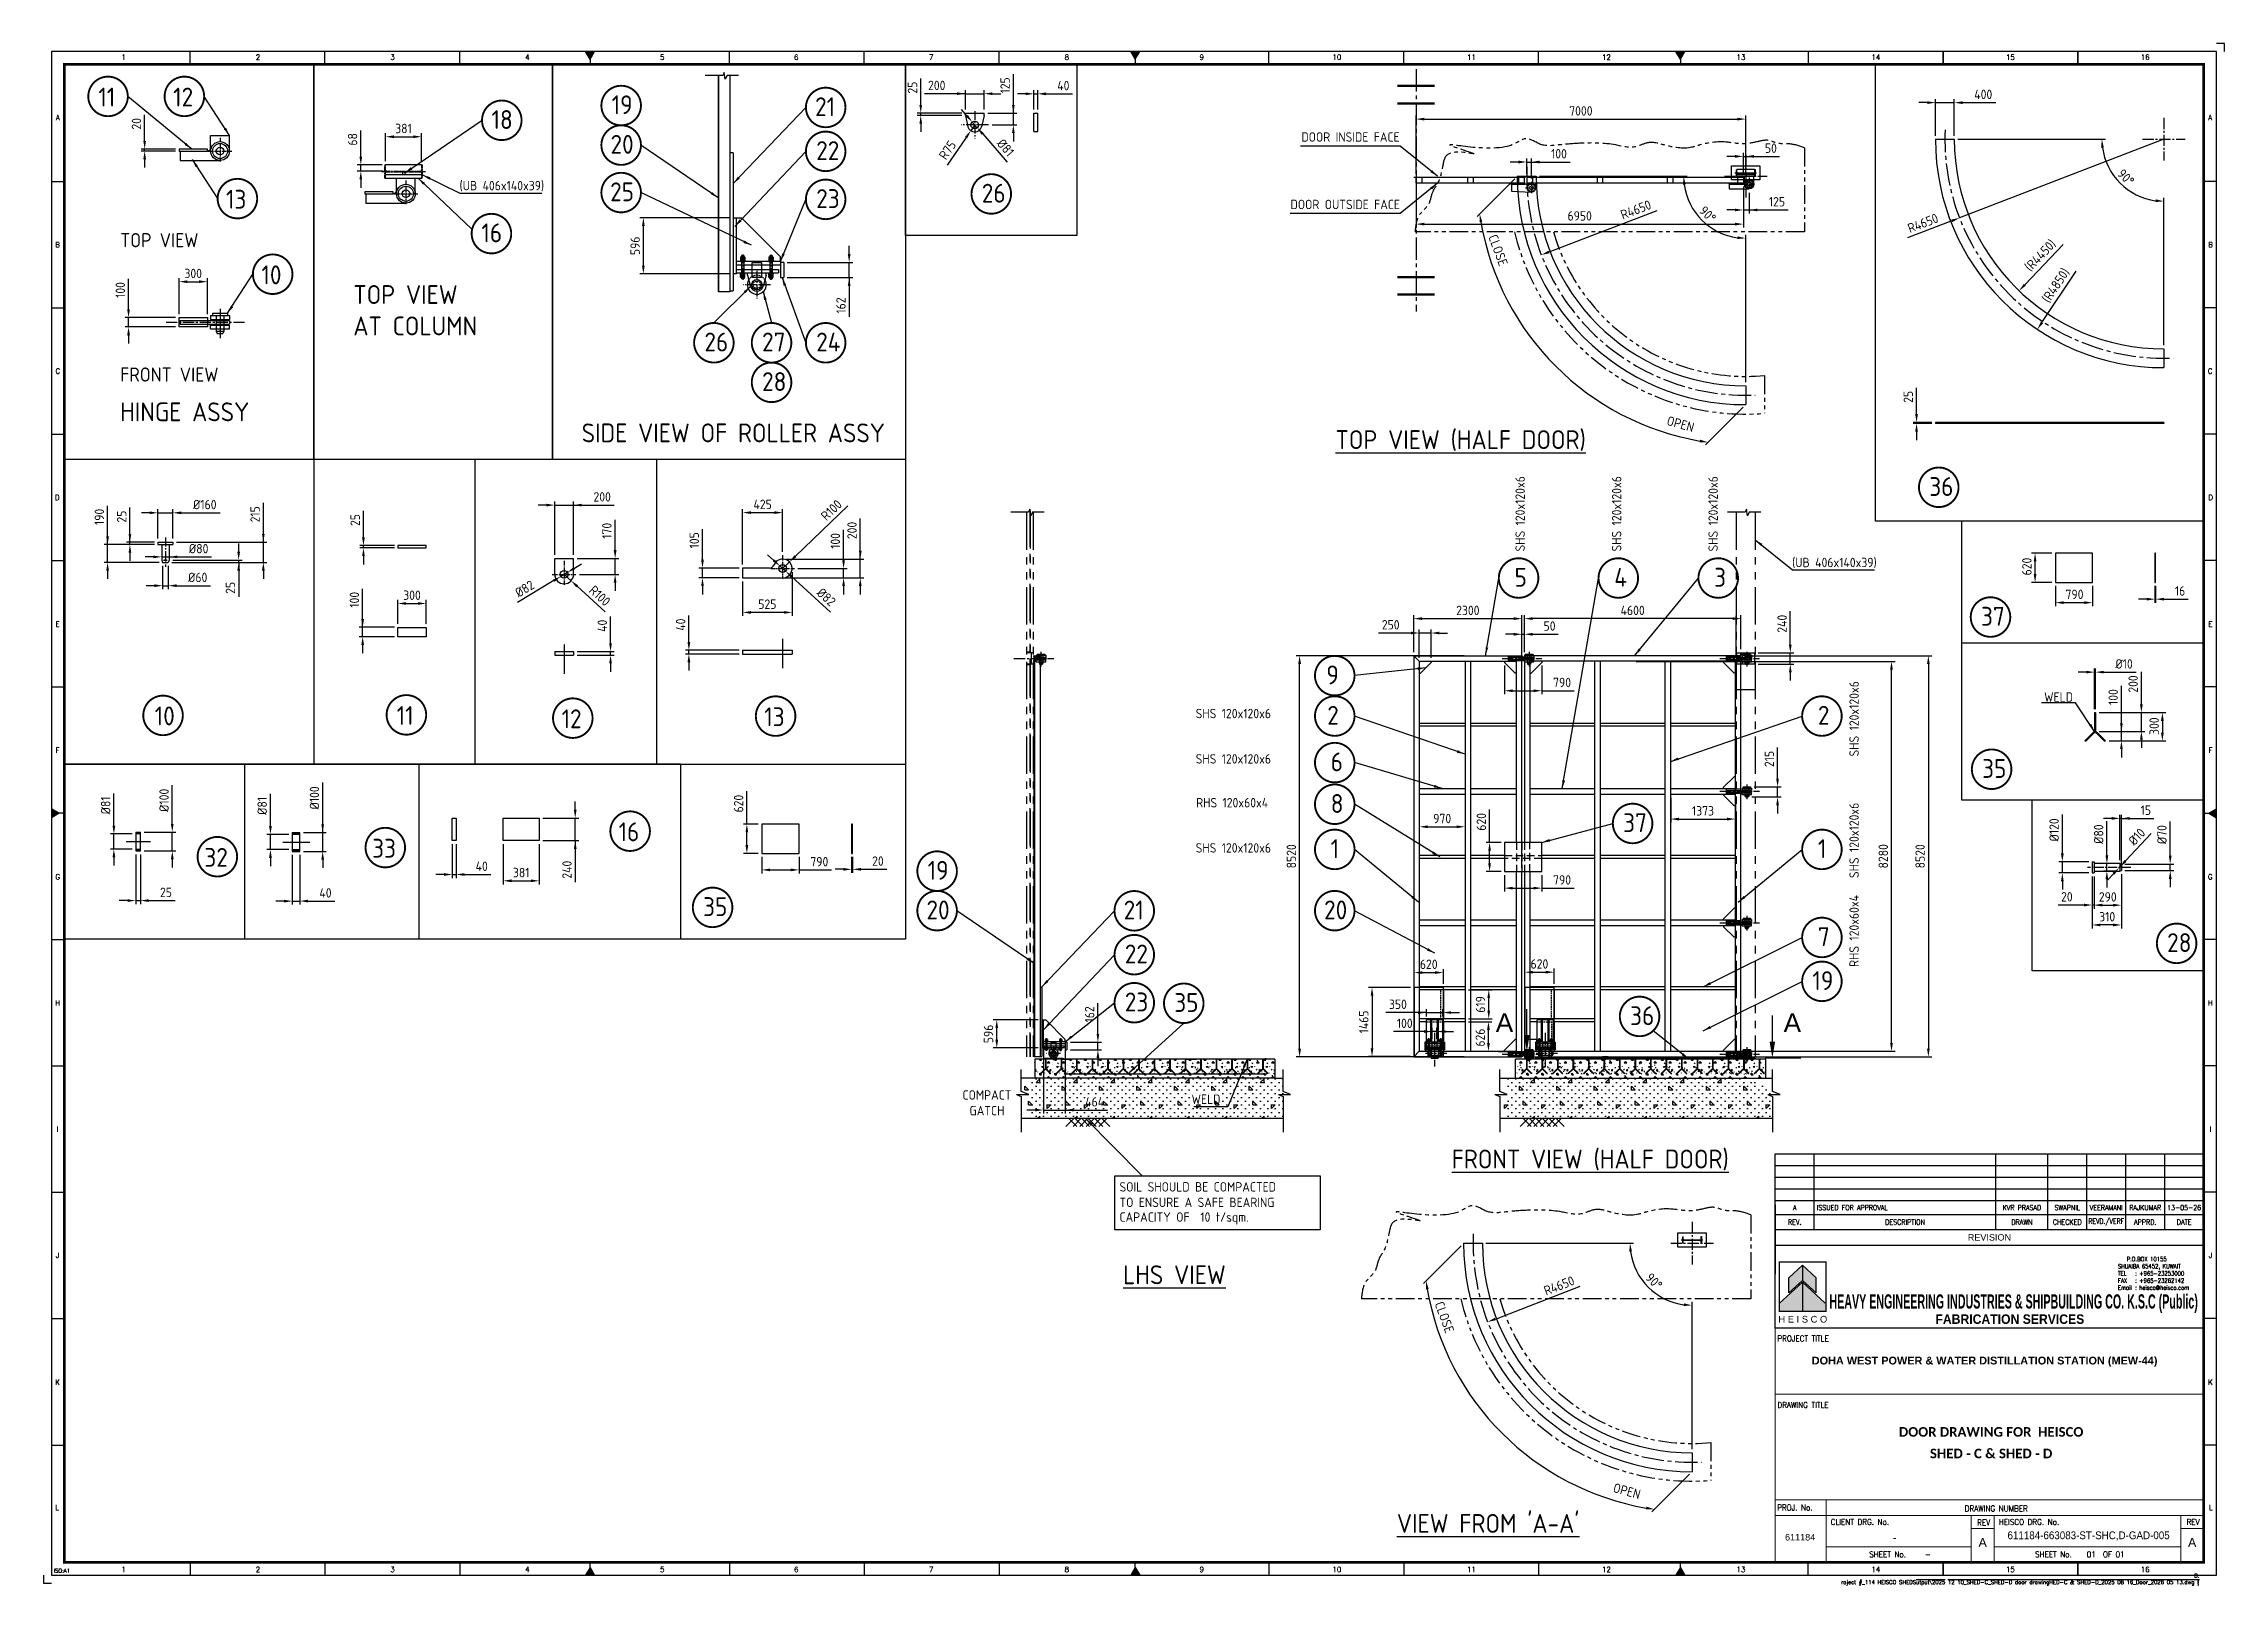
# Model space of a CAD drawing. Header units: millimetres. Extents: x -1362 to -436, y 602 to 1257.
import ezdxf
from ezdxf.enums import TextEntityAlignment as Align

# ---------------------------------------------------------------- set-up
doc = ezdxf.new("R2010")
doc.units = ezdxf.units.MM
for name, pattern in [('CENTER2', [28.575, 19.05, -3.175, 3.175, -3.175]), ('DASHED2', [9.525, 6.35, -3.175]), ('HIDDEN', [9.525, 6.35, -3.175]), ('PHANTOM2', [31.75, 15.875, -3.175, 3.175, -3.175, 3.175, -3.175])]:
    doc.linetypes.add(name, pattern=pattern)
for name, color, linetype in [('BORDER', 6, 'Continuous'), ('HEISCO', 7, 'Continuous'), ('TABLE', 4, 'Continuous')]:
    doc.layers.add(name, color=color, linetype=linetype)
doc.styles.add('ACISOTS', font='isocp.shx')
doc.styles.add('arial', font='arial.ttf')
doc.styles.add('HEISCO', font='ariblk.ttf')
doc.styles.add('HEISCO.', font='arial.ttf')
doc.styles.add('LOGO', font='ROMANS.SHX')
doc.styles.add('ROMANS', font='romans.shx', dxfattribs={"width": 0.8})
doc.styles.get("Standard").update_dxf_attribs({"font": 'arial.ttf'})
doc.dimstyles.new('ISO-25', dxfattribs={"dimtxt": 4, "dimasz": 3.5, "dimexe": 1.5, "dimexo": 1.5, "dimgap": 1.5, "dimtad": 1, "dimtxsty": 'Standard', "dimcen": 0, "dimadec": 0, "dimazin": 0, "dimtfac": 1, "dimtmove": 0, "dimatfit": 3, "dimfxl": 1, "dimarcsym": 0})

msp = doc.modelspace()

# ---------------------------------------------------------------- texts
at = {"ltscale": 0.5, "style": 'ACISOTS'}
for s, rotation, p in [('CLOSE', 290.22906489, (-748.81744, 1175.16823)), ('OPEN', 344.39790283, (-673.29295, 1095.27268)), ('CLOSE', 290.22906489, (-771.6061, 722.0054)), ('OPEN', 344.39790283, (-696.0816, 642.10986))]:
    msp.add_text(s, height=4, rotation=rotation, dxfattribs=at).set_placement(p)
at = {"style": 'ACISOTS'}
for s, p in [('SOIL SHOULD BE COMPACTED', (-905.36988, 769.63611)), ('TO ENSURE A SAFE BEARING', (-905.36988, 763.06397)), ('CAPACITY OF  10 t/sqm.', (-905.36988, 756.82044))]:
    msp.add_text(s, height=4, dxfattribs=at).set_placement(p)
for s, insert, char_height, attachment_point in [('11', (-1335.40783, 1234.47308), 8, 5), ('12', (-1302.99663, 1234.47308), 8, 5), ('19', (-1121.02126, 1227.19371), 8, 7), ('21', (-1034.64353, 1226.37183), 8, 7), ('18', (-1167.5366, 1224.92198), 8, 5), ('20', (-1116.60307, 1214.3945), 8, 5), ('22', (-1034.16839, 1207.72954), 8, 7), ('DOOR INSIDE FACE', (-807.2755, 1217.51386), 4, 5), ('13', (-1280.48033, 1191.066), 8, 5), ('(UB 406x140x39)', (-1167.6723, 1196.66357), 4, 5), ('25', (-1116.60307, 1194.22957), 8, 5), ('23', (-1034.16839, 1187.34225), 8, 7), ('26', (-963.84327, 1189.64961), 8, 7), ('DOOR OUTSIDE FACE', (-809.50387, 1188.86101), 4, 5), ('TOP VIEW', (-1329.73889, 1170.69297), 6, 7), ('16', (-1171.93971, 1176.79522), 8, 5), ('10', (-1265.49603, 1158.95869), 8, 5), ('TOP VIEW\\PAT COLUMN', (-1230.73443, 1133.24823), 8, 7), ('26', (-1081.65309, 1126.43778), 8, 7), ('27', (-1057.15416, 1126.43778), 8, 7), ('24', (-1034.16839, 1126.43778), 8, 7), ('FRONT VIEW', (-1329.73889, 1113.62638), 6, 7), ('28', (-1057.15416, 1109.63778), 8, 7), ('HINGE ASSY', (-1329.73889, 1096.77251), 8, 7), ('SIDE VIEW OF ROLLER ASSY', (-1133.74341, 1087.82814), 8, 7), ('{\\LTOP VIEW (HALF DOOR)}', (-813.64127, 1084.19231), 8, 7), ('36', (-561.48573, 1065.06359), 8, 7), ('(UB 406x140x39)', (-601.76357, 1036.61376), 4, 5), ('5', (-737.60056, 1026.52824), 8, 7), ('4', (-695.26141, 1026.52824), 8, 7), ('3', (-652.82278, 1026.52824), 8, 7), ('37', (-539.51127, 1009.9527), 8, 7), ('9', (-812.23981, 985.06818), 8, 9), ('10', (-1315.07492, 967.63988), 8, 7), ('11', (-1208.71163, 971.81271), 8, 5), ('12', (-1138.04305, 970.41892), 8, 5), ('13', (-1051.91451, 971.28653), 8, 5), ('SHS 120x120x6', (-857.02196, 972.6624), 4, 5), ('2', (-812.23981, 967.9118), 8, 9), ('2', (-608.78525, 967.9118), 8, 7), ('WELD', (-506.57582, 979.64766), 4, 5), ('SHS 120x120x6', (-857.02196, 953.39762), 4, 5), ('6', (-815.67358, 948.13851), 8, 7), ('35', (-539.03002, 945.32229), 8, 7), ('RHS 120x60x4', (-857.52815, 934.80057), 4, 5), ('8', (-815.67358, 930.45291), 8, 7), ('16', (-1113.69237, 922.42223), 8, 5), ('37', (-691.48444, 922.29079), 8, 7), ('33', (-1217.66822, 915.44391), 8, 5), ('SHS 120x120x6', (-857.02196, 915.59505), 4, 5), ('1', (-815.67358, 911.27626), 8, 7), ('1', (-608.78525, 911.27626), 8, 7), ('32', (-1288.99809, 911.57381), 8, 5), ('19', (-986.84722, 902.05235), 8, 7), ('35', (-1082.19002, 886.65172), 8, 7), ('20', (-982.42903, 889.25314), 8, 5), ('21', (-903.58748, 885.1951), 8, 7), ('20', (-813.56909, 889.25314), 8, 5), ('7', (-608.78525, 873.88069), 8, 7), ('22', (-903.11234, 866.55281), 8, 7), ('28', (-460.46449, 871.36666), 8, 7), ('19', (-611.09895, 855.2384), 8, 7), ('23', (-903.11234, 846.16552), 8, 7), ('35', (-882.10224, 845.92471), 8, 7), ('36', (-688.53118, 840.34469), 8, 7), ('COMPACT\\PGATCH', (-961.63703, 807.32902), 4, 5), ('WELD', (-868.63262, 808.8571), 4, 5), ('{\\LFRONT VIEW (HALF DOOR)}', (-764.2916, 778.6689), 8, 7), ('{\\LLHS VIEW}', (-903.85396, 730.30486), 8, 7), ("{\\LVIEW FROM 'A-A'}", (-787.58025, 624.6881), 8, 7)]:
    msp.add_mtext(s, dxfattribs=dict(at, insert=insert, char_height=char_height, attachment_point=attachment_point))
at = {"char_height": 4, "attachment_point": 5, "rotation": 90, "style": 'ACISOTS'}
for s, insert in [('SHS 120x120x6', (-735.22626, 1057.47972)), ('SHS 120x120x6', (-694.24902, 1057.47972)), ('SHS 120x120x6', (-653.27177, 1057.47972)), ('SHS 120x120x6', (-593.40735, 970.41711)), ('SHS 120x120x6', (-593.40735, 918.78205)), ('RHS 120x60x4', (-593.40735, 880.3192))]:
    msp.add_mtext(s, dxfattribs=dict(at, insert=insert))
at = {"char_height": 8, "attachment_point": 7}
for insert in [(-745.60957, 837.34219), (-623.35493, 837.34219)]:
    msp.add_mtext('A', dxfattribs=dict(at, insert=insert))

# ---------------------------------------------------------------- blocks, each defined once
blk = doc.blocks.new('A$7E97B1321435D')
at = {"color": 3, "linetype": 'CENTER2', "ltscale": 0.5}
blk.add_line((0, 7.1), (46.5, 7.1), dxfattribs=at)
at = {"color": 6, "linetype": 'PHANTOM2', "ltscale": 0.25}
for p, q in [((3.4, 0), (3.4, 14.2)), ((3.4, 14.2), (4.2, 14.2)), ((3.4, 0), (4.2, 0)), ((4.2, 8.4), (4.2, 14.2)), ((4.2, 0), (4.2, 5.8)), ((5.3, 7.4), (41.3, 7.4)), ((5.3, 6.8), (41.3, 6.8)), ((42.3, 14.2), (42.3, 8.4)), ((42.3, 14.2), (43.2, 14.2)), ((42.3, 5.8), (42.3, 0)), ((42.3, 0), (43.2, 0)), ((43.2, 14.2), (43.2, 0))]:
    blk.add_line(p, q, dxfattribs=at)
for centre, start, end in [((5.3, 8.4), 180, 270), ((41.3, 5.8), 0, 90)]:
    blk.add_arc(centre, 1.02, start, end, dxfattribs=at)
at = {"color": 6, "linetype": 'PHANTOM2', "ltscale": 0.25, "extrusion": (0, 0, -1)}
for centre, start, end in [((-5.3, 5.8), 0, 90), ((-41.3, 8.4), 180, 270)]:
    blk.add_arc(centre, 1.02, start, end, dxfattribs=at)
blk = doc.blocks.new('*D6663')
at = {"color": 0, "lineweight": -2}
for p, q in [((-643.94, 1209.27), (-647.44, 1209.27)), ((-640.44, 1201.84), (-640.44, 1210.77)), ((-640.44, 1209.27), (-639.44, 1209.27)), ((-639.44, 1201.54), (-639.44, 1210.77)), ((-639.44, 1209.27), (-625.04, 1209.27)), ((-635.94, 1209.27), (-632.44, 1209.27))]:
    blk.add_line(p, q, dxfattribs=at)
at = {"color": 0}
for points in [[(-643.94, 1208.69), (-643.94, 1209.86), (-640.44, 1209.27)], [(-635.94, 1209.86), (-635.94, 1208.69), (-639.44, 1209.27)]]:
    blk.add_solid(points, dxfattribs=at)
at = {"layer": 'Defpoints', "color": 0}
for p in [(-639.44, 1209.27), (-640.44, 1200.34), (-639.44, 1200.04)]:
    blk.add_point(p, dxfattribs=at)
at = {"color": 0, "ltscale": 0.5, "insert": (-628.74, 1212.77), "char_height": 4, "attachment_point": 5, "style": 'ACISOTS'}
blk.add_mtext('50', dxfattribs=at)
blk = doc.blocks.new('A$7E9C9D61D2AE')
at = {"color": 2}
for p, q in [((0, 0), (0, 2.4)), ((46, 2.4), (0, 2.4)), ((46, 0), (0, 0)), ((2.4, 2.4), (2.4, 0)), ((21.8, 2.4), (21.8, 0)), ((24.2, 2.4), (24.2, 0)), ((43.6, 0), (43.6, 2.4)), ((46, 0), (46, 2.4))]:
    blk.add_line(p, q, dxfattribs=at)
blk = doc.blocks.new('*D6666')
at = {"color": 0, "lineweight": -2}
for p, q in [((-779.44, 1196.44), (-779.44, 1179.01)), ((-640.44, 1196.44), (-640.44, 1179.01)), ((-775.94, 1180.51), (-643.94, 1180.51))]:
    blk.add_line(p, q, dxfattribs=at)
at = {"color": 0}
for points in [[(-775.94, 1181.09), (-775.94, 1179.92), (-779.44, 1180.51)], [(-643.94, 1179.92), (-643.94, 1181.09), (-640.44, 1180.51)]]:
    blk.add_solid(points, dxfattribs=at)
at = {"layer": 'Defpoints', "color": 0}
for p in [(-779.44, 1197.94), (-640.44, 1197.94), (-640.44, 1180.51)]:
    blk.add_point(p, dxfattribs=at)
at = {"color": 0, "ltscale": 0.5, "insert": (-709.94, 1184.01), "char_height": 4, "attachment_point": 5, "style": 'ACISOTS'}
blk.add_mtext('6950', dxfattribs=at)
blk = doc.blocks.new('*D6667')
at = {"color": 0, "lineweight": -2}
for p, q in [((-733.44, 998.73), (-733.44, 1014.46)), ((-644.94, 1012.96), (-729.94, 1012.96)), ((-641.44, 999.93), (-641.44, 1014.46))]:
    blk.add_line(p, q, dxfattribs=at)
at = {"color": 0}
for points in [[(-729.94, 1013.55), (-729.94, 1012.38), (-733.44, 1012.96)], [(-644.94, 1012.38), (-644.94, 1013.55), (-641.44, 1012.96)]]:
    blk.add_solid(points, dxfattribs=at)
at = {"layer": 'Defpoints', "color": 0}
for p in [(-733.44, 1012.96), (-733.44, 997.23), (-641.44, 998.43)]:
    blk.add_point(p, dxfattribs=at)
at = {"color": 0, "ltscale": 0.5, "insert": (-687.44, 1016.46), "char_height": 4, "attachment_point": 5, "style": 'ACISOTS'}
blk.add_mtext('4600', dxfattribs=at)
blk = doc.blocks.new('*D6668')
at = {"color": 0, "lineweight": -2}
for p, q in [((-780.44, 998.73), (-780.44, 1014.46)), ((-776.94, 1012.96), (-737.94, 1012.96)), ((-734.44, 907.03), (-734.44, 1014.46))]:
    blk.add_line(p, q, dxfattribs=at)
at = {"color": 0}
for points in [[(-776.94, 1013.55), (-776.94, 1012.38), (-780.44, 1012.96)], [(-737.94, 1012.38), (-737.94, 1013.55), (-734.44, 1012.96)]]:
    blk.add_solid(points, dxfattribs=at)
at = {"layer": 'Defpoints', "color": 0}
for p in [(-734.44, 1012.96), (-780.44, 997.23), (-734.44, 905.53)]:
    blk.add_point(p, dxfattribs=at)
at = {"color": 0, "ltscale": 0.5, "insert": (-757.44, 1016.46), "char_height": 4, "attachment_point": 5, "style": 'ACISOTS'}
blk.add_mtext('2300', dxfattribs=at)
blk = doc.blocks.new('*D6669')
at = {"color": 0, "lineweight": -2}
for p, q in [((-639.94, 997.23), (-560.37, 997.23)), ((-561.87, 993.73), (-561.87, 830.33)), ((-639.94, 826.83), (-560.37, 826.83))]:
    blk.add_line(p, q, dxfattribs=at)
at = {"color": 0}
for points in [[(-561.29, 993.73), (-562.45, 993.73), (-561.87, 997.23)], [(-562.45, 830.33), (-561.29, 830.33), (-561.87, 826.83)]]:
    blk.add_solid(points, dxfattribs=at)
at = {"layer": 'Defpoints', "color": 0}
for p in [(-641.44, 997.23), (-641.44, 826.83), (-561.87, 826.83)]:
    blk.add_point(p, dxfattribs=at)
at = {"color": 0, "ltscale": 0.5, "insert": (-565.37, 912.03), "char_height": 4, "attachment_point": 5, "rotation": 90, "style": 'ACISOTS'}
blk.add_mtext('8520', dxfattribs=at)
blk = doc.blocks.new('*D6676')
at = {"color": 0, "lineweight": -2}
for p, q in [((-758.94, 997.23), (-830.38, 997.23)), ((-828.88, 830.33), (-828.88, 993.73)), ((-758.94, 826.83), (-830.38, 826.83))]:
    blk.add_line(p, q, dxfattribs=at)
at = {"color": 0}
for points in [[(-828.3, 993.73), (-829.46, 993.73), (-828.88, 997.23)], [(-829.46, 830.33), (-828.3, 830.33), (-828.88, 826.83)]]:
    blk.add_solid(points, dxfattribs=at)
at = {"layer": 'Defpoints', "color": 0}
for p in [(-828.88, 997.23), (-757.44, 997.23), (-757.44, 826.83)]:
    blk.add_point(p, dxfattribs=at)
at = {"color": 0, "ltscale": 0.5, "insert": (-832.38, 912.03), "char_height": 4, "attachment_point": 5, "rotation": 90, "style": 'ACISOTS'}
blk.add_mtext('8520', dxfattribs=at)
blk = doc.blocks.new('*D6677')
at = {"color": 0, "lineweight": -2}
for p, q in [((-685.94, 994.83), (-576.02, 994.83)), ((-577.52, 832.73), (-577.52, 991.33)), ((-685.94, 829.23), (-576.02, 829.23))]:
    blk.add_line(p, q, dxfattribs=at)
at = {"color": 0}
for points in [[(-576.94, 991.33), (-578.11, 991.33), (-577.52, 994.83)], [(-578.11, 832.73), (-576.94, 832.73), (-577.52, 829.23)]]:
    blk.add_solid(points, dxfattribs=at)
at = {"layer": 'Defpoints', "color": 0}
for p in [(-687.44, 994.83), (-577.52, 994.83), (-687.44, 829.23)]:
    blk.add_point(p, dxfattribs=at)
at = {"color": 0, "ltscale": 0.5, "insert": (-581.02, 912.03), "char_height": 4, "attachment_point": 5, "rotation": 90, "style": 'ACISOTS'}
blk.add_mtext('8280', dxfattribs=at)
blk = doc.blocks.new('*D6678')
at = {"color": 0, "lineweight": -2}
for p, q in [((-671.3, 936.93), (-671.3, 926.34)), ((-643.84, 936.93), (-643.84, 926.34)), ((-667.8, 927.84), (-647.34, 927.84))]:
    blk.add_line(p, q, dxfattribs=at)
at = {"color": 0}
for points in [[(-667.8, 928.42), (-667.8, 927.25), (-671.3, 927.84)], [(-647.34, 927.25), (-647.34, 928.42), (-643.84, 927.84)]]:
    blk.add_solid(points, dxfattribs=at)
at = {"layer": 'Defpoints', "color": 0}
for p in [(-671.3, 938.43), (-643.84, 938.43), (-643.84, 927.84)]:
    blk.add_point(p, dxfattribs=at)
at = {"color": 0, "ltscale": 0.5, "insert": (-657.57, 931.34), "char_height": 4, "attachment_point": 5, "style": 'ACISOTS'}
blk.add_mtext('1373', dxfattribs=at)
blk = doc.blocks.new('*D6679')
at = {"color": 0, "lineweight": -2}
for p, q in [((-778.04, 936.93), (-778.04, 923.07)), ((-758.64, 936.93), (-758.64, 923.07)), ((-774.54, 924.57), (-762.14, 924.57))]:
    blk.add_line(p, q, dxfattribs=at)
at = {"color": 0}
for points in [[(-774.54, 925.16), (-774.54, 923.99), (-778.04, 924.57)], [(-762.14, 923.99), (-762.14, 925.16), (-758.64, 924.57)]]:
    blk.add_solid(points, dxfattribs=at)
at = {"layer": 'Defpoints', "color": 0}
for p in [(-778.04, 938.43), (-758.64, 938.43), (-758.64, 924.57)]:
    blk.add_point(p, dxfattribs=at)
at = {"color": 0, "ltscale": 0.5, "insert": (-768.34, 928.07), "char_height": 4, "attachment_point": 5, "style": 'ACISOTS'}
blk.add_mtext('970', dxfattribs=at)
blk = doc.blocks.new('*D6680')
at = {"color": 0, "lineweight": -2}
for p, q in [((-781.54, 1006.85), (-795.35, 1006.85)), ((-778.04, 996.33), (-778.04, 1008.35)), ((-773.04, 1006.85), (-778.04, 1006.85)), ((-773.04, 996.33), (-773.04, 1008.35)), ((-769.54, 1006.85), (-766.04, 1006.85))]:
    blk.add_line(p, q, dxfattribs=at)
at = {"color": 0}
for points in [[(-781.54, 1006.27), (-781.54, 1007.44), (-778.04, 1006.85)], [(-769.54, 1007.44), (-769.54, 1006.27), (-773.04, 1006.85)]]:
    blk.add_solid(points, dxfattribs=at)
at = {"layer": 'Defpoints', "color": 0}
for p in [(-778.04, 1006.85), (-778.04, 994.83), (-773.04, 994.83)]:
    blk.add_point(p, dxfattribs=at)
at = {"color": 0, "ltscale": 0.5, "insert": (-790.19, 1010.36), "char_height": 4, "attachment_point": 5, "style": 'ACISOTS'}
blk.add_mtext('250', dxfattribs=at)
blk = doc.blocks.new('*D6682')
at = {"color": 0, "lineweight": -2}
for p, q in [((-625.91, 945.03), (-625.91, 958.2)), ((-636.84, 937.23), (-624.41, 937.23)), ((-635.84, 941.53), (-624.41, 941.53)), ((-625.91, 937.23), (-625.91, 941.53)), ((-625.91, 933.73), (-625.91, 930.23))]:
    blk.add_line(p, q, dxfattribs=at)
at = {"color": 0}
for points in [[(-626.5, 945.03), (-625.33, 945.03), (-625.91, 941.53)], [(-625.33, 933.73), (-626.5, 933.73), (-625.91, 937.23)]]:
    blk.add_solid(points, dxfattribs=at)
at = {"layer": 'Defpoints', "color": 0}
for p in [(-638.34, 937.23), (-637.34, 941.53), (-625.91, 941.53)]:
    blk.add_point(p, dxfattribs=at)
at = {"color": 0, "ltscale": 0.5, "insert": (-629.41, 953.37), "char_height": 4, "attachment_point": 5, "rotation": 90, "style": 'ACISOTS'}
blk.add_mtext('215', dxfattribs=at)
blk = doc.blocks.new('*D6683')
at = {"color": 0, "lineweight": -2}
for p, q in [((-1268.95, 1045.46), (-1268.95, 1062.13)), ((-1268.95, 1048.96), (-1268.95, 1052.46)), ((-1305.82, 1045.46), (-1267.45, 1045.46)), ((-1268.95, 1036.86), (-1268.95, 1045.46)), ((-1307.82, 1036.86), (-1267.45, 1036.86)), ((-1268.95, 1033.36), (-1268.95, 1029.86))]:
    blk.add_line(p, q, dxfattribs=at)
at = {"color": 0}
for points in [[(-1269.54, 1048.96), (-1268.37, 1048.96), (-1268.95, 1045.46)], [(-1268.37, 1033.36), (-1269.54, 1033.36), (-1268.95, 1036.86)]]:
    blk.add_solid(points, dxfattribs=at)
at = {"layer": 'Defpoints', "color": 0}
for p in [(-1307.32, 1045.46), (-1268.95, 1045.46), (-1309.32, 1036.86)]:
    blk.add_point(p, dxfattribs=at)
at = {"color": 0, "ltscale": 0.5, "insert": (-1272.45, 1057.29), "char_height": 4, "attachment_point": 5, "rotation": 90, "style": 'ACISOTS'}
blk.add_mtext('215', dxfattribs=at)
blk = doc.blocks.new('*D6684')
at = {"color": 0, "lineweight": -2}
for p, q in [((-1317.22, 1057.91), (-1320.72, 1057.91)), ((-1313.72, 1046.96), (-1313.72, 1059.41)), ((-1313.72, 1057.91), (-1307.32, 1057.91)), ((-1307.32, 1046.96), (-1307.32, 1059.41)), ((-1303.82, 1057.91), (-1287.32, 1057.91))]:
    blk.add_line(p, q, dxfattribs=at)
at = {"color": 0}
for points in [[(-1317.22, 1057.32), (-1317.22, 1058.49), (-1313.72, 1057.91)], [(-1303.82, 1058.49), (-1303.82, 1057.32), (-1307.32, 1057.91)]]:
    blk.add_solid(points, dxfattribs=at)
at = {"layer": 'Defpoints', "color": 0}
for p in [(-1307.32, 1057.91), (-1313.72, 1045.46), (-1307.32, 1045.46)]:
    blk.add_point(p, dxfattribs=at)
at = {"color": 0, "ltscale": 0.5, "insert": (-1293.82, 1061.41), "char_height": 4, "attachment_point": 5, "style": 'ACISOTS'}
blk.add_mtext('%%C160', dxfattribs=at)
blk = doc.blocks.new('*D6685')
at = {"color": 0, "lineweight": -2}
for p, q in [((-1311.72, 1035.36), (-1311.72, 1025.46)), ((-1309.32, 1035.36), (-1309.32, 1025.46)), ((-1315.22, 1026.96), (-1318.72, 1026.96)), ((-1311.72, 1026.96), (-1309.32, 1026.96)), ((-1305.82, 1026.96), (-1291.32, 1026.96))]:
    blk.add_line(p, q, dxfattribs=at)
at = {"color": 0}
for points in [[(-1315.22, 1026.38), (-1315.22, 1027.54), (-1311.72, 1026.96)], [(-1305.82, 1027.54), (-1305.82, 1026.38), (-1309.32, 1026.96)]]:
    blk.add_solid(points, dxfattribs=at)
at = {"layer": 'Defpoints', "color": 0}
for p in [(-1311.72, 1036.86), (-1309.32, 1036.86), (-1309.32, 1026.96)]:
    blk.add_point(p, dxfattribs=at)
at = {"color": 0, "ltscale": 0.5, "insert": (-1296.82, 1030.46), "char_height": 4, "attachment_point": 5, "style": 'ACISOTS'}
blk.add_mtext('%%C60', dxfattribs=at)
blk = doc.blocks.new('*D6686')
at = {"color": 0, "lineweight": -2}
for p, q in [((-1335.09, 1044.46), (-1335.09, 1060.88)), ((-1335.09, 1047.96), (-1335.09, 1051.46)), ((-1315.22, 1044.46), (-1336.59, 1044.46)), ((-1335.09, 1036.86), (-1335.09, 1044.46)), ((-1313.22, 1036.86), (-1336.59, 1036.86)), ((-1335.09, 1033.36), (-1335.09, 1029.86))]:
    blk.add_line(p, q, dxfattribs=at)
at = {"color": 0}
for points in [[(-1335.68, 1047.96), (-1334.51, 1047.96), (-1335.09, 1044.46)], [(-1334.51, 1033.36), (-1335.68, 1033.36), (-1335.09, 1036.86)]]:
    blk.add_solid(points, dxfattribs=at)
at = {"layer": 'Defpoints', "color": 0}
for p in [(-1335.09, 1044.46), (-1313.72, 1044.46), (-1311.72, 1036.86)]:
    blk.add_point(p, dxfattribs=at)
at = {"color": 0, "ltscale": 0.5, "insert": (-1338.59, 1056.17), "char_height": 4, "attachment_point": 5, "rotation": 90, "style": 'ACISOTS'}
blk.add_mtext('190', dxfattribs=at)
blk = doc.blocks.new('*D6687')
at = {"color": 0, "lineweight": -2}
for p, q in [((-1315.62, 1039.19), (-1319.12, 1039.19)), ((-1312.12, 1039.66), (-1312.12, 1037.69)), ((-1312.12, 1039.19), (-1308.92, 1039.19)), ((-1308.92, 1039.66), (-1308.92, 1037.69)), ((-1308.92, 1039.19), (-1290.92, 1039.19)), ((-1305.42, 1039.19), (-1301.92, 1039.19))]:
    blk.add_line(p, q, dxfattribs=at)
at = {"color": 0}
for points in [[(-1315.62, 1038.6), (-1315.62, 1039.77), (-1312.12, 1039.19)], [(-1305.42, 1039.77), (-1305.42, 1038.6), (-1308.92, 1039.19)]]:
    blk.add_solid(points, dxfattribs=at)
at = {"layer": 'Defpoints', "color": 0}
for p in [(-1312.12, 1041.16), (-1308.92, 1041.16), (-1308.92, 1039.19)]:
    blk.add_point(p, dxfattribs=at)
at = {"color": 0, "ltscale": 0.5, "insert": (-1296.42, 1042.69), "char_height": 4, "attachment_point": 5, "style": 'ACISOTS'}
blk.add_mtext('%%C80', dxfattribs=at)
blk = doc.blocks.new('*D6688')
at = {"color": 0, "lineweight": -2}
for p, q in [((-1325.61, 1045.46), (-1325.61, 1060.13)), ((-1325.61, 1048.96), (-1325.61, 1052.46)), ((-1315.22, 1045.46), (-1327.11, 1045.46)), ((-1315.22, 1044.46), (-1327.11, 1044.46)), ((-1325.61, 1044.46), (-1325.61, 1045.46)), ((-1325.61, 1040.96), (-1325.61, 1037.46))]:
    blk.add_line(p, q, dxfattribs=at)
at = {"color": 0}
for points in [[(-1326.19, 1048.96), (-1325.03, 1048.96), (-1325.61, 1045.46)], [(-1325.03, 1040.96), (-1326.19, 1040.96), (-1325.61, 1044.46)]]:
    blk.add_solid(points, dxfattribs=at)
at = {"layer": 'Defpoints', "color": 0}
for p in [(-1325.61, 1045.46), (-1313.72, 1045.46), (-1313.72, 1044.46)]:
    blk.add_point(p, dxfattribs=at)
at = {"color": 0, "ltscale": 0.5, "insert": (-1329.11, 1056.29), "char_height": 4, "attachment_point": 5, "rotation": 90, "style": 'ACISOTS'}
blk.add_mtext('25', dxfattribs=at)
blk = doc.blocks.new('*D6689')
at = {"color": 0, "lineweight": -2}
for p, q in [((-1307.42, 1037.86), (-1277.92, 1037.86)), ((-1279.42, 1041.36), (-1279.42, 1044.86)), ((-1279.42, 1036.86), (-1279.42, 1037.86)), ((-1307.82, 1036.86), (-1277.92, 1036.86)), ((-1279.42, 1036.86), (-1279.42, 1022.19)), ((-1279.42, 1033.36), (-1279.42, 1029.86))]:
    blk.add_line(p, q, dxfattribs=at)
at = {"color": 0}
for points in [[(-1280.01, 1041.36), (-1278.84, 1041.36), (-1279.42, 1037.86)], [(-1278.84, 1033.36), (-1280.01, 1033.36), (-1279.42, 1036.86)]]:
    blk.add_solid(points, dxfattribs=at)
at = {"layer": 'Defpoints', "color": 0}
for p in [(-1308.92, 1037.86), (-1279.42, 1037.86), (-1309.32, 1036.86)]:
    blk.add_point(p, dxfattribs=at)
at = {"color": 0, "ltscale": 0.5, "insert": (-1282.92, 1026.03), "char_height": 4, "attachment_point": 5, "rotation": 90, "style": 'ACISOTS'}
blk.add_mtext('25', dxfattribs=at)
blk = doc.blocks.new('*D6690')
at = {"color": 0, "lineweight": -2}
for p, q in [((-1326.19, 1144.34), (-1326.19, 1157.25)), ((-1306.23, 1140.84), (-1327.69, 1140.84)), ((-1326.19, 1136.84), (-1326.19, 1140.84)), ((-1306.23, 1136.84), (-1327.69, 1136.84)), ((-1326.19, 1133.34), (-1326.19, 1129.84))]:
    blk.add_line(p, q, dxfattribs=at)
at = {"color": 0}
for points in [[(-1326.78, 1144.34), (-1325.61, 1144.34), (-1326.19, 1140.84)], [(-1325.61, 1133.34), (-1326.78, 1133.34), (-1326.19, 1136.84)]]:
    blk.add_solid(points, dxfattribs=at)
at = {"layer": 'Defpoints', "color": 0}
for p in [(-1326.19, 1140.84), (-1304.73, 1140.84), (-1304.73, 1136.84)]:
    blk.add_point(p, dxfattribs=at)
at = {"color": 0, "ltscale": 0.5, "insert": (-1329.69, 1152.54), "char_height": 4, "attachment_point": 5, "rotation": 90, "style": 'ACISOTS'}
blk.add_mtext('100', dxfattribs=at)
blk = doc.blocks.new('*D6691')
at = {"color": 0, "lineweight": -2}
for p, q in [((-1304.73, 1142.34), (-1304.73, 1157.56)), ((-1301.23, 1156.06), (-1296.23, 1156.06)), ((-1292.73, 1142.34), (-1292.73, 1157.56))]:
    blk.add_line(p, q, dxfattribs=at)
at = {"color": 0}
for points in [[(-1301.23, 1156.65), (-1301.23, 1155.48), (-1304.73, 1156.06)], [(-1296.23, 1155.48), (-1296.23, 1156.65), (-1292.73, 1156.06)]]:
    blk.add_solid(points, dxfattribs=at)
at = {"layer": 'Defpoints', "color": 0}
for p in [(-1292.73, 1156.06), (-1304.73, 1140.84), (-1292.73, 1140.84)]:
    blk.add_point(p, dxfattribs=at)
at = {"color": 0, "ltscale": 0.5, "insert": (-1298.73, 1159.56), "char_height": 4, "attachment_point": 5, "style": 'ACISOTS'}
blk.add_mtext('300', dxfattribs=at)
blk = doc.blocks.new('*D6692')
at = {"color": 0, "lineweight": -2}
for p, q in [((-1319.35, 1215.86), (-1319.35, 1226.86)), ((-1306.23, 1212.36), (-1320.85, 1212.36)), ((-1306.23, 1211.56), (-1320.85, 1211.56)), ((-1319.35, 1211.56), (-1319.35, 1212.36)), ((-1319.35, 1208.06), (-1319.35, 1204.56))]:
    blk.add_line(p, q, dxfattribs=at)
at = {"color": 0}
for points in [[(-1319.93, 1215.86), (-1318.76, 1215.86), (-1319.35, 1212.36)], [(-1318.76, 1208.06), (-1319.93, 1208.06), (-1319.35, 1211.56)]]:
    blk.add_solid(points, dxfattribs=at)
at = {"layer": 'Defpoints', "color": 0}
for p in [(-1319.35, 1212.36), (-1304.73, 1212.36), (-1304.73, 1211.56)]:
    blk.add_point(p, dxfattribs=at)
at = {"color": 0, "ltscale": 0.5, "insert": (-1322.85, 1223.11), "char_height": 4, "attachment_point": 5, "rotation": 90, "style": 'ACISOTS'}
blk.add_mtext('20', dxfattribs=at)
blk = doc.blocks.new('*D6693')
at = {"color": 0, "lineweight": -2}
for p, q in [((-1226.77, 1009.27), (-1226.77, 1025.67)), ((-1226.77, 1012.77), (-1226.77, 1016.27)), ((-1213.32, 1009.27), (-1228.27, 1009.27)), ((-1213.32, 1005.27), (-1228.27, 1005.27)), ((-1226.77, 1005.27), (-1226.77, 1009.27)), ((-1226.77, 1001.77), (-1226.77, 998.27))]:
    blk.add_line(p, q, dxfattribs=at)
at = {"color": 0}
for points in [[(-1227.36, 1012.77), (-1226.19, 1012.77), (-1226.77, 1009.27)], [(-1226.19, 1001.77), (-1227.36, 1001.77), (-1226.77, 1005.27)]]:
    blk.add_solid(points, dxfattribs=at)
at = {"layer": 'Defpoints', "color": 0}
for p in [(-1226.77, 1009.27), (-1211.82, 1009.27), (-1211.82, 1005.27)]:
    blk.add_point(p, dxfattribs=at)
at = {"color": 0, "ltscale": 0.5, "insert": (-1230.27, 1020.97), "char_height": 4, "attachment_point": 5, "rotation": 90, "style": 'ACISOTS'}
blk.add_mtext('100', dxfattribs=at)
blk = doc.blocks.new('*D6694')
at = {"color": 0, "lineweight": -2}
for p, q in [((-1211.82, 1010.77), (-1211.82, 1020.91)), ((-1208.32, 1019.41), (-1203.32, 1019.41)), ((-1199.82, 1010.77), (-1199.82, 1020.91))]:
    blk.add_line(p, q, dxfattribs=at)
at = {"color": 0}
for points in [[(-1208.32, 1019.99), (-1208.32, 1018.82), (-1211.82, 1019.41)], [(-1203.32, 1018.82), (-1203.32, 1019.99), (-1199.82, 1019.41)]]:
    blk.add_solid(points, dxfattribs=at)
at = {"layer": 'Defpoints', "color": 0}
for p in [(-1199.82, 1019.41), (-1211.82, 1009.27), (-1199.82, 1009.27)]:
    blk.add_point(p, dxfattribs=at)
at = {"color": 0, "ltscale": 0.5, "insert": (-1205.82, 1022.91), "char_height": 4, "attachment_point": 5, "style": 'ACISOTS'}
blk.add_mtext('300', dxfattribs=at)
blk = doc.blocks.new('*D6695')
at = {"color": 0, "lineweight": -2}
for p, q in [((-1226.44, 1047.51), (-1226.44, 1058.68)), ((-1213.32, 1044.01), (-1227.94, 1044.01)), ((-1213.32, 1043.01), (-1227.94, 1043.01)), ((-1226.44, 1043.01), (-1226.44, 1044.01)), ((-1226.44, 1039.51), (-1226.44, 1036.01))]:
    blk.add_line(p, q, dxfattribs=at)
at = {"color": 0}
for points in [[(-1227.02, 1047.51), (-1225.85, 1047.51), (-1226.44, 1044.01)], [(-1225.85, 1039.51), (-1227.02, 1039.51), (-1226.44, 1043.01)]]:
    blk.add_solid(points, dxfattribs=at)
at = {"layer": 'Defpoints', "color": 0}
for p in [(-1226.44, 1044.01), (-1211.82, 1044.01), (-1211.82, 1043.01)]:
    blk.add_point(p, dxfattribs=at)
at = {"color": 0, "ltscale": 0.5, "insert": (-1229.94, 1054.84), "char_height": 4, "attachment_point": 5, "rotation": 90, "style": 'ACISOTS'}
blk.add_mtext('25', dxfattribs=at)
blk = doc.blocks.new('*D6696')
at = {"color": 0, "lineweight": -2}
for p, q in [((-1148.71, 1061.17), (-1152.21, 1061.17)), ((-1145.21, 1040.06), (-1145.21, 1062.67)), ((-1145.21, 1061.17), (-1137.21, 1061.17)), ((-1137.21, 1040.06), (-1137.21, 1062.67)), ((-1137.21, 1061.17), (-1119.91, 1061.17)), ((-1133.71, 1061.17), (-1130.21, 1061.17))]:
    blk.add_line(p, q, dxfattribs=at)
at = {"color": 0}
for points in [[(-1148.71, 1060.59), (-1148.71, 1061.76), (-1145.21, 1061.17)], [(-1133.71, 1061.76), (-1133.71, 1060.59), (-1137.21, 1061.17)]]:
    blk.add_solid(points, dxfattribs=at)
at = {"layer": 'Defpoints', "color": 0}
for p in [(-1137.21, 1061.17), (-1145.21, 1038.56), (-1137.21, 1038.56)]:
    blk.add_point(p, dxfattribs=at)
at = {"color": 0, "ltscale": 0.5, "insert": (-1125.06, 1064.68), "char_height": 4, "attachment_point": 5, "style": 'ACISOTS'}
blk.add_mtext('200', dxfattribs=at)
blk = doc.blocks.new('*D6697')
at = {"color": 0, "lineweight": -2}
for p, q in [((-1121.52, 1002.52), (-1121.52, 1013.83)), ((-1135.71, 999.02), (-1120.02, 999.02)), ((-1135.71, 997.42), (-1120.02, 997.42)), ((-1121.52, 997.42), (-1121.52, 999.02)), ((-1121.52, 993.92), (-1121.52, 990.42))]:
    blk.add_line(p, q, dxfattribs=at)
at = {"color": 0}
for points in [[(-1122.1, 1002.52), (-1120.93, 1002.52), (-1121.52, 999.02)], [(-1120.93, 993.92), (-1122.1, 993.92), (-1121.52, 997.42)]]:
    blk.add_solid(points, dxfattribs=at)
at = {"layer": 'Defpoints', "color": 0}
for p in [(-1137.21, 999.02), (-1137.21, 997.42), (-1121.52, 999.02)]:
    blk.add_point(p, dxfattribs=at)
at = {"color": 0, "ltscale": 0.5, "insert": (-1125.02, 1009.93), "char_height": 4, "attachment_point": 5, "rotation": 90, "style": 'ACISOTS'}
blk.add_mtext('40', dxfattribs=at)
blk = doc.blocks.new('*D6698')
at = {"color": 0, "lineweight": -2}
for p, q in [((-1119.55, 1042.06), (-1119.55, 1054.97)), ((-1135.71, 1038.56), (-1118.05, 1038.56)), ((-1119.55, 1031.76), (-1119.55, 1038.56)), ((-1134.7, 1031.76), (-1118.05, 1031.76)), ((-1119.55, 1028.26), (-1119.55, 1024.76))]:
    blk.add_line(p, q, dxfattribs=at)
at = {"color": 0}
for points in [[(-1120.14, 1042.06), (-1118.97, 1042.06), (-1119.55, 1038.56)], [(-1118.97, 1028.26), (-1120.14, 1028.26), (-1119.55, 1031.76)]]:
    blk.add_solid(points, dxfattribs=at)
at = {"layer": 'Defpoints', "color": 0}
for p in [(-1137.21, 1038.56), (-1119.55, 1038.56), (-1136.2, 1031.76)]:
    blk.add_point(p, dxfattribs=at)
at = {"color": 0, "ltscale": 0.5, "insert": (-1123.05, 1050.27), "char_height": 4, "attachment_point": 5, "rotation": 90, "style": 'ACISOTS'}
blk.add_mtext('170', dxfattribs=at)
blk = doc.blocks.new('*D6699')
at = {"color": 0, "lineweight": -2}
for p, q in [((-1145.6, 1029.1), (-1160.98, 1019.75)), ((-1139.81, 1032.62), (-1142.61, 1030.91)), ((-1136.82, 1034.43), (-1133.83, 1036.25))]:
    blk.add_line(p, q, dxfattribs=at)
at = {"color": 0}
for points in [[(-1145.3, 1028.6), (-1145.91, 1029.59), (-1142.61, 1030.91)], [(-1137.12, 1034.93), (-1136.52, 1033.94), (-1139.81, 1032.62)]]:
    blk.add_solid(points, dxfattribs=at)
at = {"layer": 'Defpoints', "color": 0}
for p in [(-1142.61, 1030.91), (-1139.81, 1032.62)]:
    blk.add_point(p, dxfattribs=at)
at = {"color": 0, "ltscale": 0.5, "insert": (-1158, 1025.66), "char_height": 4, "attachment_point": 5, "rotation": 31.29304, "style": 'ACISOTS'}
blk.add_mtext('%%c82', dxfattribs=at)
blk = doc.blocks.new('*D6700')
at = {"color": 0, "lineweight": -2}
for p, q in [((-1141.21, 1031.76), (-1138.26, 1029.07)), ((-1135.68, 1026.7), (-1123.79, 1015.84))]:
    blk.add_line(p, q, dxfattribs=at)
at = {"color": 0}
blk.add_solid([(-1135.28, 1027.13), (-1136.07, 1026.27), (-1138.26, 1029.07)], dxfattribs=at)
at = {"layer": 'Defpoints', "color": 0}
for p in [(-1141.21, 1031.76), (-1138.26, 1029.07)]:
    blk.add_point(p, dxfattribs=at)
at = {"color": 0, "ltscale": 0.5, "insert": (-1126.08, 1022.67), "char_height": 4, "attachment_point": 5, "rotation": 317.56124, "style": 'ACISOTS'}
blk.add_mtext('R100', dxfattribs=at)
blk = doc.blocks.new('*D6701')
at = {"color": 0, "lineweight": -2}
for p, q in [((-1065.41, 1035.96), (-1065.41, 1059.49)), ((-1061.91, 1057.99), (-1051.91, 1057.99)), ((-1048.41, 1041.37), (-1048.41, 1059.49))]:
    blk.add_line(p, q, dxfattribs=at)
at = {"color": 0}
for points in [[(-1061.91, 1058.57), (-1061.91, 1057.41), (-1065.41, 1057.99)], [(-1051.91, 1057.41), (-1051.91, 1058.57), (-1048.41, 1057.99)]]:
    blk.add_solid(points, dxfattribs=at)
at = {"layer": 'Defpoints', "color": 0}
for p in [(-1048.41, 1057.99), (-1048.41, 1039.87), (-1065.41, 1034.46)]:
    blk.add_point(p, dxfattribs=at)
at = {"color": 0, "ltscale": 0.5, "insert": (-1056.91, 1061.49), "char_height": 4, "attachment_point": 5, "style": 'ACISOTS'}
blk.add_mtext('425', dxfattribs=at)
blk = doc.blocks.new('*D6702')
at = {"color": 0, "lineweight": -2}
for p, q in [((-1043.01, 1039.46), (-1020.75, 1060.91)), ((-1048.41, 1034.26), (-1045.53, 1037.03))]:
    blk.add_line(p, q, dxfattribs=at)
at = {"color": 0}
blk.add_solid([(-1043.42, 1039.88), (-1042.61, 1039.04), (-1045.53, 1037.03)], dxfattribs=at)
at = {"layer": 'Defpoints', "color": 0}
for p in [(-1048.41, 1034.26), (-1045.53, 1037.03)]:
    blk.add_point(p, dxfattribs=at)
at = {"color": 0, "ltscale": 0.5, "insert": (-1027.71, 1059.06), "char_height": 4, "attachment_point": 5, "rotation": 43.93396, "style": 'ACISOTS'}
blk.add_mtext('R100', dxfattribs=at)
blk = doc.blocks.new('*D6703')
at = {"color": 0, "lineweight": -2}
for p, q in [((-1082.46, 1037.96), (-1082.46, 1051.02)), ((-1066.91, 1034.46), (-1083.96, 1034.46)), ((-1066.91, 1030.26), (-1083.96, 1030.26)), ((-1082.46, 1030.26), (-1082.46, 1034.46)), ((-1082.46, 1026.76), (-1082.46, 1023.26))]:
    blk.add_line(p, q, dxfattribs=at)
at = {"color": 0}
for points in [[(-1083.04, 1037.96), (-1081.87, 1037.96), (-1082.46, 1034.46)], [(-1081.87, 1026.76), (-1083.04, 1026.76), (-1082.46, 1030.26)]]:
    blk.add_solid(points, dxfattribs=at)
at = {"layer": 'Defpoints', "color": 0}
for p in [(-1082.46, 1034.46), (-1065.41, 1034.46), (-1065.41, 1030.26)]:
    blk.add_point(p, dxfattribs=at)
at = {"color": 0, "ltscale": 0.5, "insert": (-1085.96, 1046.24), "char_height": 4, "attachment_point": 5, "rotation": 90, "style": 'ACISOTS'}
blk.add_mtext('105', dxfattribs=at)
blk = doc.blocks.new('*D6704')
at = {"color": 0, "lineweight": -2}
for p, q in [((-1022.54, 1037.76), (-1022.54, 1050.66)), ((-1046.91, 1030.26), (-1021.04, 1030.26)), ((-1041.9, 1034.26), (-1021.04, 1034.26)), ((-1022.54, 1030.26), (-1022.54, 1034.26)), ((-1022.54, 1026.76), (-1022.54, 1023.26))]:
    blk.add_line(p, q, dxfattribs=at)
at = {"color": 0}
for points in [[(-1023.12, 1037.76), (-1021.96, 1037.76), (-1022.54, 1034.26)], [(-1021.96, 1026.76), (-1023.12, 1026.76), (-1022.54, 1030.26)]]:
    blk.add_solid(points, dxfattribs=at)
at = {"layer": 'Defpoints', "color": 0}
for p in [(-1048.41, 1030.26), (-1043.4, 1034.26), (-1022.54, 1034.26)]:
    blk.add_point(p, dxfattribs=at)
at = {"color": 0, "ltscale": 0.5, "insert": (-1026.04, 1045.96), "char_height": 4, "attachment_point": 5, "rotation": 90, "style": 'ACISOTS'}
blk.add_mtext('100', dxfattribs=at)
blk = doc.blocks.new('*D6705')
at = {"color": 0, "lineweight": -2}
for p, q in [((-1088.23, 1003.02), (-1088.23, 1014.32)), ((-1066.91, 999.52), (-1089.73, 999.52)), ((-1066.91, 997.92), (-1089.73, 997.92)), ((-1088.23, 997.92), (-1088.23, 999.52)), ((-1088.23, 994.42), (-1088.23, 990.92))]:
    blk.add_line(p, q, dxfattribs=at)
at = {"color": 0}
for points in [[(-1088.82, 1003.02), (-1087.65, 1003.02), (-1088.23, 999.52)], [(-1087.65, 994.42), (-1088.82, 994.42), (-1088.23, 997.92)]]:
    blk.add_solid(points, dxfattribs=at)
at = {"layer": 'Defpoints', "color": 0}
for p in [(-1088.23, 999.52), (-1065.41, 999.52), (-1065.41, 997.92)]:
    blk.add_point(p, dxfattribs=at)
at = {"color": 0, "ltscale": 0.5, "insert": (-1091.73, 1010.42), "char_height": 4, "attachment_point": 5, "rotation": 90, "style": 'ACISOTS'}
blk.add_mtext('40', dxfattribs=at)
blk = doc.blocks.new('*D6706')
at = {"color": 0, "lineweight": -2}
for p, q in [((-1052.21, 1037.71), (-1054.8, 1040.07)), ((-1049.62, 1035.36), (-1047.2, 1033.15)), ((-1044.61, 1030.8), (-1028.06, 1015.76))]:
    blk.add_line(p, q, dxfattribs=at)
at = {"color": 0}
for points in [[(-1052.61, 1037.28), (-1051.82, 1038.15), (-1049.62, 1035.36)], [(-1044.22, 1031.23), (-1045, 1030.37), (-1047.2, 1033.15)]]:
    blk.add_solid(points, dxfattribs=at)
at = {"layer": 'Defpoints', "color": 0}
for p in [(-1049.62, 1035.36), (-1047.2, 1033.15)]:
    blk.add_point(p, dxfattribs=at)
at = {"color": 0, "ltscale": 0.5, "insert": (-1029.87, 1022.13), "char_height": 4, "attachment_point": 5, "rotation": 317.72112, "style": 'ACISOTS'}
blk.add_mtext('%%c82', dxfattribs=at)
blk = doc.blocks.new('*D6707')
at = {"color": 0, "lineweight": -2}
for p, q in [((-1015.45, 1038.26), (-1015.45, 1055.56)), ((-1046.91, 1038.26), (-1013.95, 1038.26)), ((-1015.45, 1041.76), (-1015.45, 1045.26)), ((-1015.45, 1030.26), (-1015.45, 1038.26)), ((-1063.91, 1030.26), (-1013.95, 1030.26)), ((-1015.45, 1026.76), (-1015.45, 1023.26))]:
    blk.add_line(p, q, dxfattribs=at)
at = {"color": 0}
for points in [[(-1016.04, 1041.76), (-1014.87, 1041.76), (-1015.45, 1038.26)], [(-1014.87, 1026.76), (-1016.04, 1026.76), (-1015.45, 1030.26)]]:
    blk.add_solid(points, dxfattribs=at)
at = {"layer": 'Defpoints', "color": 0}
for p in [(-1048.41, 1038.26), (-1015.45, 1038.26), (-1065.41, 1030.26)]:
    blk.add_point(p, dxfattribs=at)
at = {"color": 0, "ltscale": 0.5, "insert": (-1018.95, 1050.41), "char_height": 4, "attachment_point": 5, "rotation": 90, "style": 'ACISOTS'}
blk.add_mtext('200', dxfattribs=at)
blk = doc.blocks.new('*D6708')
at = {"color": 0, "lineweight": -2}
for p, q in [((-1065.41, 1028.76), (-1065.41, 1014.11)), ((-1044.41, 1032.76), (-1044.41, 1014.11)), ((-1047.91, 1015.61), (-1061.91, 1015.61))]:
    blk.add_line(p, q, dxfattribs=at)
at = {"color": 0}
for points in [[(-1061.91, 1016.19), (-1061.91, 1015.02), (-1065.41, 1015.61)], [(-1047.91, 1015.02), (-1047.91, 1016.19), (-1044.41, 1015.61)]]:
    blk.add_solid(points, dxfattribs=at)
at = {"layer": 'Defpoints', "color": 0}
for p in [(-1065.41, 1030.26), (-1044.41, 1034.26), (-1065.41, 1015.61)]:
    blk.add_point(p, dxfattribs=at)
at = {"color": 0, "ltscale": 0.5, "insert": (-1054.91, 1019.11), "char_height": 4, "attachment_point": 5, "style": 'ACISOTS'}
blk.add_mtext('525', dxfattribs=at)
blk = doc.blocks.new('*D6709')
at = {"color": 0, "lineweight": -2}
for p, q in [((-1167.06, 917.18), (-1167.06, 900.12)), ((-1151.82, 917.18), (-1151.82, 900.12)), ((-1163.56, 901.62), (-1155.32, 901.62))]:
    blk.add_line(p, q, dxfattribs=at)
at = {"color": 0}
for points in [[(-1163.56, 902.21), (-1163.56, 901.04), (-1167.06, 901.62)], [(-1155.32, 901.04), (-1155.32, 902.21), (-1151.82, 901.62)]]:
    blk.add_solid(points, dxfattribs=at)
at = {"layer": 'Defpoints', "color": 0}
for p in [(-1167.06, 918.68), (-1151.82, 918.68), (-1151.82, 901.62)]:
    blk.add_point(p, dxfattribs=at)
at = {"color": 0, "ltscale": 0.5, "insert": (-1159.44, 905.12), "char_height": 4, "attachment_point": 5, "style": 'ACISOTS'}
blk.add_mtext('381', dxfattribs=at)
blk = doc.blocks.new('*D6710')
at = {"color": 0, "lineweight": -2}
for p, q in [((-1150.32, 928.28), (-1135, 928.28)), ((-1136.5, 931.78), (-1136.5, 935.28)), ((-1136.5, 918.68), (-1136.5, 928.28)), ((-1150.32, 918.68), (-1135, 918.68)), ((-1136.5, 918.68), (-1136.5, 900.98)), ((-1136.5, 915.18), (-1136.5, 911.68))]:
    blk.add_line(p, q, dxfattribs=at)
at = {"color": 0}
for points in [[(-1137.09, 931.78), (-1135.92, 931.78), (-1136.5, 928.28)], [(-1135.92, 915.18), (-1137.09, 915.18), (-1136.5, 918.68)]]:
    blk.add_solid(points, dxfattribs=at)
at = {"layer": 'Defpoints', "color": 0}
for p in [(-1151.82, 928.28), (-1136.5, 928.28), (-1151.82, 918.68)]:
    blk.add_point(p, dxfattribs=at)
at = {"color": 0, "ltscale": 0.5, "insert": (-1140, 906.33), "char_height": 4, "attachment_point": 5, "rotation": 90, "style": 'ACISOTS'}
blk.add_mtext('240', dxfattribs=at)
blk = doc.blocks.new('*D6711')
at = {"color": 0, "lineweight": -2}
for p, q in [((-1188.73, 917.18), (-1188.73, 902.8)), ((-1187.13, 917.18), (-1187.13, 902.8)), ((-1192.23, 904.3), (-1195.73, 904.3)), ((-1188.73, 904.3), (-1187.13, 904.3)), ((-1183.63, 904.3), (-1172.32, 904.3))]:
    blk.add_line(p, q, dxfattribs=at)
at = {"color": 0}
for points in [[(-1192.23, 903.72), (-1192.23, 904.88), (-1188.73, 904.3)], [(-1183.63, 904.88), (-1183.63, 903.72), (-1187.13, 904.3)]]:
    blk.add_solid(points, dxfattribs=at)
at = {"layer": 'Defpoints', "color": 0}
for p in [(-1188.73, 918.68), (-1187.13, 918.68), (-1187.13, 904.3)]:
    blk.add_point(p, dxfattribs=at)
at = {"color": 0, "ltscale": 0.5, "insert": (-1176.22, 907.8), "char_height": 4, "attachment_point": 5, "style": 'ACISOTS'}
blk.add_mtext('40', dxfattribs=at)
blk = doc.blocks.new('*D6714')
at = {"color": 0, "lineweight": -2}
for p, q in [((-757.14, 855.33), (-747.06, 855.33)), ((-757.14, 842.95), (-747.06, 842.95)), ((-748.56, 846.45), (-748.56, 851.83))]:
    blk.add_line(p, q, dxfattribs=at)
at = {"color": 0}
for points in [[(-747.98, 851.83), (-749.14, 851.83), (-748.56, 855.33)], [(-749.14, 846.45), (-747.98, 846.45), (-748.56, 842.95)]]:
    blk.add_solid(points, dxfattribs=at)
at = {"layer": 'Defpoints', "color": 0}
for p in [(-758.64, 855.33), (-748.56, 855.33), (-758.64, 842.95)]:
    blk.add_point(p, dxfattribs=at)
at = {"color": 0, "ltscale": 0.5, "insert": (-752.06, 849.14), "char_height": 4, "attachment_point": 5, "rotation": 90, "style": 'ACISOTS'}
blk.add_mtext('619', dxfattribs=at)
blk = doc.blocks.new('*D6715')
at = {"color": 0, "lineweight": -2}
for p, q in [((-757.14, 841.75), (-747.19, 841.75)), ((-748.69, 832.73), (-748.69, 838.25)), ((-754.74, 829.23), (-747.19, 829.23))]:
    blk.add_line(p, q, dxfattribs=at)
at = {"color": 0}
for points in [[(-748.1, 838.25), (-749.27, 838.25), (-748.69, 841.75)], [(-749.27, 832.73), (-748.1, 832.73), (-748.69, 829.23)]]:
    blk.add_solid(points, dxfattribs=at)
at = {"layer": 'Defpoints', "color": 0}
for p in [(-758.64, 841.75), (-748.69, 841.75), (-756.24, 829.23)]:
    blk.add_point(p, dxfattribs=at)
at = {"color": 0, "ltscale": 0.5, "insert": (-752.19, 835.04), "char_height": 4, "attachment_point": 5, "rotation": 90, "style": 'ACISOTS'}
blk.add_mtext('626', dxfattribs=at)
blk = doc.blocks.new('*D6717')
at = {"color": 0, "lineweight": -2}
for p, q in [((-620.49, 1001.93), (-620.49, 1016.14)), ((-634.13, 998.43), (-618.99, 998.43)), ((-634.13, 993.63), (-618.99, 993.63)), ((-620.49, 993.63), (-620.49, 998.43)), ((-620.49, 990.13), (-620.49, 986.63))]:
    blk.add_line(p, q, dxfattribs=at)
at = {"color": 0}
for points in [[(-621.08, 1001.93), (-619.91, 1001.93), (-620.49, 998.43)], [(-619.91, 990.13), (-621.08, 990.13), (-620.49, 993.63)]]:
    blk.add_solid(points, dxfattribs=at)
at = {"layer": 'Defpoints', "color": 0}
for p in [(-635.63, 998.43), (-635.63, 993.63), (-620.49, 998.43)]:
    blk.add_point(p, dxfattribs=at)
at = {"color": 0, "ltscale": 0.5, "insert": (-623.99, 1010.79), "char_height": 4, "attachment_point": 5, "rotation": 90, "style": 'ACISOTS'}
blk.add_mtext('240', dxfattribs=at)
blk = doc.blocks.new('*D6721')
at = {"color": 0, "lineweight": -2}
for p, q in [((-780.24, 857.83), (-780.24, 864.15)), ((-776.74, 862.65), (-771.34, 862.65)), ((-767.84, 857.83), (-767.84, 864.15))]:
    blk.add_line(p, q, dxfattribs=at)
at = {"color": 0}
for points in [[(-776.74, 863.23), (-776.74, 862.07), (-780.24, 862.65)], [(-771.34, 862.07), (-771.34, 863.23), (-767.84, 862.65)]]:
    blk.add_solid(points, dxfattribs=at)
at = {"layer": 'Defpoints', "color": 0}
for p in [(-767.84, 862.65), (-780.24, 856.33), (-767.84, 856.33)]:
    blk.add_point(p, dxfattribs=at)
at = {"color": 0, "ltscale": 0.5, "insert": (-774.04, 866.15), "char_height": 4, "attachment_point": 5, "style": 'ACISOTS'}
blk.add_mtext('620', dxfattribs=at)
blk = doc.blocks.new('*D6722')
at = {"color": 0, "lineweight": -2}
for p, q in [((-781.74, 856.33), (-799.63, 856.33)), ((-798.13, 852.83), (-798.13, 830.53)), ((-781.74, 827.03), (-799.63, 827.03))]:
    blk.add_line(p, q, dxfattribs=at)
at = {"color": 0}
for points in [[(-797.55, 852.83), (-798.71, 852.83), (-798.13, 856.33)], [(-798.71, 830.53), (-797.55, 830.53), (-798.13, 827.03)]]:
    blk.add_solid(points, dxfattribs=at)
at = {"layer": 'Defpoints', "color": 0}
for p in [(-780.24, 856.33), (-798.13, 827.03), (-780.24, 827.03)]:
    blk.add_point(p, dxfattribs=at)
at = {"color": 0, "ltscale": 0.5, "insert": (-801.63, 841.68), "char_height": 4, "attachment_point": 5, "rotation": 90, "style": 'ACISOTS'}
blk.add_mtext('1465', dxfattribs=at)
blk = doc.blocks.new('*D6723')
at = {"color": 0, "lineweight": -2}
for p, q in [((-733.24, 857.83), (-733.24, 864.31)), ((-729.74, 862.81), (-724.34, 862.81)), ((-720.84, 857.83), (-720.84, 864.31))]:
    blk.add_line(p, q, dxfattribs=at)
at = {"color": 0}
for points in [[(-729.74, 863.4), (-729.74, 862.23), (-733.24, 862.81)], [(-724.34, 862.23), (-724.34, 863.4), (-720.84, 862.81)]]:
    blk.add_solid(points, dxfattribs=at)
at = {"layer": 'Defpoints', "color": 0}
for p in [(-720.84, 862.81), (-733.24, 856.33), (-720.84, 856.33)]:
    blk.add_point(p, dxfattribs=at)
at = {"color": 0, "ltscale": 0.5, "insert": (-727.04, 866.31), "char_height": 4, "attachment_point": 5, "style": 'ACISOTS'}
blk.add_mtext('620', dxfattribs=at)
blk = doc.blocks.new('*D6724')
at = {"color": 0, "lineweight": -2}
for p, q in [((-775.04, 845.67), (-792.25, 845.67)), ((-778.54, 845.67), (-782.04, 845.67)), ((-775.04, 844.05), (-775.04, 847.17)), ((-775.04, 845.67), (-768.04, 845.67)), ((-768.04, 844.05), (-768.04, 847.17)), ((-764.54, 845.67), (-761.04, 845.67))]:
    blk.add_line(p, q, dxfattribs=at)
at = {"color": 0}
for points in [[(-778.54, 845.09), (-778.54, 846.25), (-775.04, 845.67)], [(-764.54, 846.25), (-764.54, 845.09), (-768.04, 845.67)]]:
    blk.add_solid(points, dxfattribs=at)
at = {"layer": 'Defpoints', "color": 0}
for p in [(-768.04, 845.67), (-775.04, 842.55), (-768.04, 842.55)]:
    blk.add_point(p, dxfattribs=at)
at = {"color": 0, "ltscale": 0.5, "insert": (-787.14, 849.17), "char_height": 4, "attachment_point": 5, "style": 'ACISOTS'}
blk.add_mtext('350', dxfattribs=at)
blk = doc.blocks.new('*D6725')
at = {"color": 0, "lineweight": -2}
for p, q in [((-939.9, 842.55), (-958.99, 842.55)), ((-957.49, 834.13), (-957.49, 839.05)), ((-939.9, 830.63), (-958.99, 830.63))]:
    blk.add_line(p, q, dxfattribs=at)
at = {"color": 0}
for points in [[(-956.9, 839.05), (-958.07, 839.05), (-957.49, 842.55)], [(-958.07, 834.13), (-956.9, 834.13), (-957.49, 830.63)]]:
    blk.add_solid(points, dxfattribs=at)
at = {"layer": 'Defpoints', "color": 0}
for p in [(-957.49, 842.55), (-938.4, 842.55), (-938.4, 830.63)]:
    blk.add_point(p, dxfattribs=at)
at = {"color": 0, "ltscale": 0.5, "insert": (-960.99, 836.59), "char_height": 4, "attachment_point": 5, "rotation": 90, "style": 'ACISOTS'}
blk.add_mtext('596', dxfattribs=at)
blk = doc.blocks.new('*D6728')
at = {"color": 0, "lineweight": -2}
for p, q in [((-737.94, 1006.33), (-741.44, 1006.33)), ((-734.44, 907.03), (-734.44, 1007.83)), ((-734.44, 1006.33), (-733.44, 1006.33)), ((-733.44, 998.73), (-733.44, 1007.83)), ((-729.94, 1006.33), (-719.04, 1006.33))]:
    blk.add_line(p, q, dxfattribs=at)
at = {"color": 0}
for points in [[(-737.94, 1005.74), (-737.94, 1006.91), (-734.44, 1006.33)], [(-729.94, 1006.91), (-729.94, 1005.74), (-733.44, 1006.33)]]:
    blk.add_solid(points, dxfattribs=at)
at = {"layer": 'Defpoints', "color": 0}
for p in [(-733.44, 1006.33), (-733.44, 997.23), (-734.44, 905.53)]:
    blk.add_point(p, dxfattribs=at)
at = {"color": 0, "ltscale": 0.5, "insert": (-722.74, 1009.83), "char_height": 4, "attachment_point": 5, "style": 'ACISOTS'}
blk.add_mtext('50', dxfattribs=at)
blk = doc.blocks.new('*D6729')
at = {"color": 0, "lineweight": -2}
for p, q in [((-640.44, 1196.44), (-640.44, 1185.02)), ((-643.94, 1186.52), (-647.44, 1186.52)), ((-640.44, 1186.52), (-637.94, 1186.52)), ((-637.94, 1193.83), (-637.94, 1185.02)), ((-637.94, 1186.52), (-621.38, 1186.52)), ((-634.44, 1186.52), (-630.94, 1186.52))]:
    blk.add_line(p, q, dxfattribs=at)
at = {"color": 0}
for points in [[(-643.94, 1185.94), (-643.94, 1187.1), (-640.44, 1186.52)], [(-634.44, 1187.1), (-634.44, 1185.94), (-637.94, 1186.52)]]:
    blk.add_solid(points, dxfattribs=at)
at = {"layer": 'Defpoints', "color": 0}
for p in [(-640.44, 1197.94), (-637.94, 1195.33), (-637.94, 1186.52)]:
    blk.add_point(p, dxfattribs=at)
at = {"color": 0, "ltscale": 0.5, "insert": (-626.16, 1190.02), "char_height": 4, "attachment_point": 5, "style": 'ACISOTS'}
blk.add_mtext('125', dxfattribs=at)
blk = doc.blocks.new('*D6730')
at = {"color": 0, "lineweight": -2}
for p, q in [((-937.68, 831.77), (-937.68, 802.77)), ((-928.4, 831.77), (-928.4, 802.77)), ((-941.18, 804.27), (-944.68, 804.27)), ((-937.68, 804.27), (-928.4, 804.27)), ((-928.4, 804.27), (-910.4, 804.27)), ((-924.9, 804.27), (-921.4, 804.27))]:
    blk.add_line(p, q, dxfattribs=at)
at = {"color": 0}
for points in [[(-941.18, 803.68), (-941.18, 804.85), (-937.68, 804.27)], [(-924.9, 804.85), (-924.9, 803.68), (-928.4, 804.27)]]:
    blk.add_solid(points, dxfattribs=at)
at = {"layer": 'Defpoints', "color": 0}
for p in [(-937.68, 833.27), (-928.4, 833.27), (-928.4, 804.27)]:
    blk.add_point(p, dxfattribs=at)
at = {"color": 0, "ltscale": 0.5, "insert": (-915.9, 807.77), "char_height": 4, "attachment_point": 5, "style": 'ACISOTS'}
blk.add_mtext('464', dxfattribs=at)
blk = doc.blocks.new('*D6731')
at = {"color": 0, "lineweight": -2}
for p, q in [((-914.54, 836.57), (-914.54, 849.71)), ((-926.18, 833.07), (-913.04, 833.07)), ((-926.18, 829.83), (-913.04, 829.83)), ((-914.54, 829.83), (-914.54, 833.07)), ((-914.54, 826.33), (-914.54, 822.83))]:
    blk.add_line(p, q, dxfattribs=at)
at = {"color": 0}
for points in [[(-915.12, 836.57), (-913.96, 836.57), (-914.54, 833.07)], [(-913.96, 826.33), (-915.12, 826.33), (-914.54, 829.83)]]:
    blk.add_solid(points, dxfattribs=at)
at = {"layer": 'Defpoints', "color": 0}
for p in [(-927.68, 833.07), (-927.68, 829.83), (-914.54, 833.07)]:
    blk.add_point(p, dxfattribs=at)
at = {"color": 0, "ltscale": 0.5, "insert": (-918.04, 844.89), "char_height": 4, "attachment_point": 5, "rotation": 90, "style": 'ACISOTS'}
blk.add_mtext('162', dxfattribs=at)
blk = doc.blocks.new('*D6732')
at = {"color": 0, "lineweight": -2}
for p, q in [((-776.04, 837.61), (-788.95, 837.61)), ((-772.54, 834.57), (-772.54, 839.11)), ((-770.54, 837.61), (-772.54, 837.61)), ((-770.54, 834.57), (-770.54, 839.11)), ((-767.04, 837.61), (-763.54, 837.61))]:
    blk.add_line(p, q, dxfattribs=at)
at = {"color": 0}
for points in [[(-776.04, 837.03), (-776.04, 838.2), (-772.54, 837.61)], [(-767.04, 838.2), (-767.04, 837.03), (-770.54, 837.61)]]:
    blk.add_solid(points, dxfattribs=at)
at = {"layer": 'Defpoints', "color": 0}
for p in [(-772.54, 837.61), (-772.54, 833.07), (-770.54, 833.07)]:
    blk.add_point(p, dxfattribs=at)
at = {"color": 0, "ltscale": 0.5, "insert": (-784.24, 841.11), "char_height": 4, "attachment_point": 5, "style": 'ACISOTS'}
blk.add_mtext('100', dxfattribs=at)
blk = doc.blocks.new('*D6733')
at = {"color": 0, "lineweight": -2}
for p, q in [((-1070.89, 1183.22), (-1109.06, 1183.22)), ((-1107.56, 1162.88), (-1107.56, 1179.72)), ((-1070.89, 1159.38), (-1109.06, 1159.38))]:
    blk.add_line(p, q, dxfattribs=at)
at = {"color": 0}
for points in [[(-1106.98, 1179.72), (-1108.15, 1179.72), (-1107.56, 1183.22)], [(-1108.15, 1162.88), (-1106.98, 1162.88), (-1107.56, 1159.38)]]:
    blk.add_solid(points, dxfattribs=at)
at = {"layer": 'Defpoints', "color": 0}
for p in [(-1107.56, 1183.22), (-1069.39, 1183.22), (-1069.39, 1159.38)]:
    blk.add_point(p, dxfattribs=at)
at = {"color": 0, "ltscale": 0.5, "insert": (-1111.06, 1171.3), "char_height": 4, "attachment_point": 5, "rotation": 90, "style": 'ACISOTS'}
blk.add_mtext('596', dxfattribs=at)
blk = doc.blocks.new('*D6735')
at = {"color": 0, "lineweight": -2}
for p, q in [((-1020.17, 1167.76), (-1020.17, 1171.26)), ((-1046.45, 1164.26), (-1018.67, 1164.26)), ((-1046.45, 1157.78), (-1018.67, 1157.78)), ((-1020.17, 1157.78), (-1020.17, 1164.26)), ((-1020.17, 1157.78), (-1020.17, 1141.14)), ((-1020.17, 1154.28), (-1020.17, 1150.78))]:
    blk.add_line(p, q, dxfattribs=at)
at = {"color": 0}
for points in [[(-1020.75, 1167.76), (-1019.59, 1167.76), (-1020.17, 1164.26)], [(-1019.59, 1154.28), (-1020.75, 1154.28), (-1020.17, 1157.78)]]:
    blk.add_solid(points, dxfattribs=at)
at = {"layer": 'Defpoints', "color": 0}
for p in [(-1047.95, 1164.26), (-1047.95, 1157.78), (-1020.17, 1164.26)]:
    blk.add_point(p, dxfattribs=at)
at = {"color": 0, "ltscale": 0.5, "insert": (-1023.67, 1145.96), "char_height": 4, "attachment_point": 5, "rotation": 90, "style": 'ACISOTS'}
blk.add_mtext('162', dxfattribs=at)
blk = doc.blocks.new('*D6741')
at = {"color": 0, "lineweight": -2}
for p, q in [((-735.94, 1206.89), (-739.44, 1206.89)), ((-732.44, 1201.84), (-732.44, 1208.39)), ((-732.44, 1206.89), (-730.44, 1206.89)), ((-730.44, 1199.95), (-730.44, 1208.39)), ((-730.44, 1206.89), (-714.04, 1206.89)), ((-726.94, 1206.89), (-723.44, 1206.89))]:
    blk.add_line(p, q, dxfattribs=at)
at = {"color": 0}
for points in [[(-735.94, 1206.3), (-735.94, 1207.47), (-732.44, 1206.89)], [(-726.94, 1207.47), (-726.94, 1206.3), (-730.44, 1206.89)]]:
    blk.add_solid(points, dxfattribs=at)
at = {"layer": 'Defpoints', "color": 0}
for p in [(-730.44, 1206.89), (-732.44, 1200.34), (-730.44, 1198.45)]:
    blk.add_point(p, dxfattribs=at)
at = {"color": 0, "ltscale": 0.5, "insert": (-718.74, 1210.39), "char_height": 4, "attachment_point": 5, "style": 'ACISOTS'}
blk.add_mtext('100', dxfattribs=at)
blk = doc.blocks.new('*D6742')
at = {"color": 0, "lineweight": -2}
for p, q in [((-1217.02, 1207.19), (-1217.02, 1219.12)), ((-1213.52, 1217.62), (-1205.29, 1217.62)), ((-1201.79, 1207.19), (-1201.79, 1219.12))]:
    blk.add_line(p, q, dxfattribs=at)
at = {"color": 0}
for points in [[(-1213.52, 1218.2), (-1213.52, 1217.03), (-1217.02, 1217.62)], [(-1205.29, 1217.03), (-1205.29, 1218.2), (-1201.79, 1217.62)]]:
    blk.add_solid(points, dxfattribs=at)
at = {"layer": 'Defpoints', "color": 0}
for p in [(-1201.79, 1217.62), (-1217.02, 1205.69), (-1201.79, 1205.69)]:
    blk.add_point(p, dxfattribs=at)
at = {"color": 0, "ltscale": 0.5, "insert": (-1209.43, 1221.12), "char_height": 4, "attachment_point": 5, "style": 'ACISOTS'}
blk.add_mtext('381', dxfattribs=at)
blk = doc.blocks.new('*D6743')
at = {"color": 0, "lineweight": -2}
for p, q in [((-1227.56, 1209.19), (-1227.56, 1220.33)), ((-1218.52, 1205.69), (-1229.06, 1205.69)), ((-1227.56, 1202.99), (-1227.56, 1205.69)), ((-1218.11, 1202.99), (-1229.06, 1202.99)), ((-1227.56, 1199.49), (-1227.56, 1195.99))]:
    blk.add_line(p, q, dxfattribs=at)
at = {"color": 0}
for points in [[(-1228.14, 1209.19), (-1226.97, 1209.19), (-1227.56, 1205.69)], [(-1226.97, 1199.49), (-1228.14, 1199.49), (-1227.56, 1202.99)]]:
    blk.add_solid(points, dxfattribs=at)
at = {"layer": 'Defpoints', "color": 0}
for p in [(-1227.56, 1205.69), (-1217.02, 1205.69), (-1216.61, 1202.99)]:
    blk.add_point(p, dxfattribs=at)
at = {"color": 0, "ltscale": 0.5, "insert": (-1231.06, 1216.51), "char_height": 4, "attachment_point": 5, "rotation": 90, "style": 'ACISOTS'}
blk.add_mtext('68', dxfattribs=at)
blk = doc.blocks.new('*D6744')
at = {"color": 0, "lineweight": -2}
for p, q in [((-1307.62, 925.8), (-1307.62, 942.3)), ((-1319.62, 922.3), (-1306.12, 922.3)), ((-1307.62, 914.3), (-1307.62, 922.3)), ((-1319.62, 914.3), (-1306.12, 914.3)), ((-1307.62, 910.8), (-1307.62, 907.3))]:
    blk.add_line(p, q, dxfattribs=at)
at = {"color": 0}
for points in [[(-1308.21, 925.8), (-1307.04, 925.8), (-1307.62, 922.3)], [(-1307.04, 910.8), (-1308.21, 910.8), (-1307.62, 914.3)]]:
    blk.add_solid(points, dxfattribs=at)
at = {"layer": 'Defpoints', "color": 0}
for p in [(-1321.12, 922.3), (-1307.62, 922.3), (-1321.12, 914.3)]:
    blk.add_point(p, dxfattribs=at)
at = {"color": 0, "ltscale": 0.5, "insert": (-1311.12, 935.8), "char_height": 4, "attachment_point": 5, "rotation": 90, "style": 'ACISOTS'}
blk.add_mtext('%%C100', dxfattribs=at)
blk = doc.blocks.new('*D6745')
at = {"color": 0, "lineweight": -2}
for p, q in [((-1332.42, 925.04), (-1332.42, 938.74)), ((-1324.62, 921.54), (-1333.92, 921.54)), ((-1332.42, 915.06), (-1332.42, 921.54)), ((-1324.62, 915.06), (-1333.92, 915.06)), ((-1332.42, 911.56), (-1332.42, 908.06))]:
    blk.add_line(p, q, dxfattribs=at)
at = {"color": 0}
for points in [[(-1333, 925.04), (-1331.83, 925.04), (-1332.42, 921.54)], [(-1331.83, 911.56), (-1333, 911.56), (-1332.42, 915.06)]]:
    blk.add_solid(points, dxfattribs=at)
at = {"layer": 'Defpoints', "color": 0}
for p in [(-1332.42, 921.54), (-1323.12, 921.54), (-1323.12, 915.06)]:
    blk.add_point(p, dxfattribs=at)
at = {"color": 0, "ltscale": 0.5, "insert": (-1335.92, 933.64), "char_height": 4, "attachment_point": 5, "rotation": 90, "style": 'ACISOTS'}
blk.add_mtext('%%C81', dxfattribs=at)
blk = doc.blocks.new('*D6746')
at = {"color": 0, "lineweight": -2}
for p, q in [((-1323.12, 912.8), (-1323.12, 891.71)), ((-1321.12, 912.8), (-1321.12, 891.71)), ((-1326.62, 893.21), (-1330.12, 893.21)), ((-1323.12, 893.21), (-1321.12, 893.21)), ((-1317.62, 893.21), (-1306.45, 893.21))]:
    blk.add_line(p, q, dxfattribs=at)
at = {"color": 0}
for points in [[(-1326.62, 892.63), (-1326.62, 893.8), (-1323.12, 893.21)], [(-1317.62, 893.8), (-1317.62, 892.63), (-1321.12, 893.21)]]:
    blk.add_solid(points, dxfattribs=at)
at = {"layer": 'Defpoints', "color": 0}
for p in [(-1323.12, 914.3), (-1321.12, 914.3), (-1321.12, 893.21)]:
    blk.add_point(p, dxfattribs=at)
at = {"color": 0, "ltscale": 0.5, "insert": (-1310.29, 896.71), "char_height": 4, "attachment_point": 5, "style": 'ACISOTS'}
blk.add_mtext('25', dxfattribs=at)
blk = doc.blocks.new('*D6747')
at = {"color": 0, "lineweight": -2}
for p, q in [((-1243.74, 922.09), (-1243.74, 943.33)), ((-1243.74, 925.59), (-1243.74, 929.09)), ((-1251.94, 922.09), (-1242.24, 922.09)), ((-1243.74, 914.09), (-1243.74, 922.09)), ((-1251.94, 914.09), (-1242.24, 914.09)), ((-1243.74, 910.59), (-1243.74, 907.09))]:
    blk.add_line(p, q, dxfattribs=at)
at = {"color": 0}
for points in [[(-1244.33, 925.59), (-1243.16, 925.59), (-1243.74, 922.09)], [(-1243.16, 910.59), (-1244.33, 910.59), (-1243.74, 914.09)]]:
    blk.add_solid(points, dxfattribs=at)
at = {"layer": 'Defpoints', "color": 0}
for p in [(-1253.44, 922.09), (-1243.74, 922.09), (-1253.44, 914.09)]:
    blk.add_point(p, dxfattribs=at)
at = {"color": 0, "ltscale": 0.5, "insert": (-1247.24, 936.83), "char_height": 4, "attachment_point": 5, "rotation": 90, "style": 'ACISOTS'}
blk.add_mtext('%%C100', dxfattribs=at)
blk = doc.blocks.new('*D6748')
at = {"color": 0, "lineweight": -2}
for p, q in [((-1265.94, 924.83), (-1265.94, 938.53)), ((-1258.14, 921.33), (-1267.44, 921.33)), ((-1265.94, 914.85), (-1265.94, 921.33)), ((-1258.14, 914.85), (-1267.44, 914.85)), ((-1265.94, 911.35), (-1265.94, 907.85))]:
    blk.add_line(p, q, dxfattribs=at)
at = {"color": 0}
for points in [[(-1266.52, 924.83), (-1265.36, 924.83), (-1265.94, 921.33)], [(-1265.36, 911.35), (-1266.52, 911.35), (-1265.94, 914.85)]]:
    blk.add_solid(points, dxfattribs=at)
at = {"layer": 'Defpoints', "color": 0}
for p in [(-1265.94, 921.33), (-1256.64, 921.33), (-1256.64, 914.85)]:
    blk.add_point(p, dxfattribs=at)
at = {"color": 0, "ltscale": 0.5, "insert": (-1269.44, 933.43), "char_height": 4, "attachment_point": 5, "rotation": 90, "style": 'ACISOTS'}
blk.add_mtext('%%C81', dxfattribs=at)
blk = doc.blocks.new('*D6749')
at = {"color": 0, "lineweight": -2}
for p, q in [((-1256.64, 912.59), (-1256.64, 891.5)), ((-1253.44, 912.59), (-1253.44, 891.5)), ((-1260.14, 893), (-1263.64, 893)), ((-1256.64, 893), (-1253.44, 893)), ((-1249.94, 893), (-1238.64, 893))]:
    blk.add_line(p, q, dxfattribs=at)
at = {"color": 0}
for points in [[(-1260.14, 892.42), (-1260.14, 893.59), (-1256.64, 893)], [(-1249.94, 893.59), (-1249.94, 892.42), (-1253.44, 893)]]:
    blk.add_solid(points, dxfattribs=at)
at = {"layer": 'Defpoints', "color": 0}
for p in [(-1256.64, 914.09), (-1253.44, 914.09), (-1253.44, 893)]:
    blk.add_point(p, dxfattribs=at)
at = {"color": 0, "ltscale": 0.5, "insert": (-1242.54, 896.5), "char_height": 4, "attachment_point": 5, "style": 'ACISOTS'}
blk.add_mtext('40', dxfattribs=at)
blk = doc.blocks.new('*D6750')
at = {"color": 0, "lineweight": -2}
for p, q in [((-779.44, 1201.84), (-779.44, 1226.6)), ((-775.94, 1225.1), (-642.94, 1225.1)), ((-639.44, 1205.18), (-639.44, 1226.6))]:
    blk.add_line(p, q, dxfattribs=at)
at = {"color": 0}
for points in [[(-775.94, 1225.69), (-775.94, 1224.52), (-779.44, 1225.1)], [(-642.94, 1224.52), (-642.94, 1225.69), (-639.44, 1225.1)]]:
    blk.add_solid(points, dxfattribs=at)
at = {"layer": 'Defpoints', "color": 0}
for p in [(-639.44, 1225.1), (-779.44, 1200.34), (-639.44, 1203.68)]:
    blk.add_point(p, dxfattribs=at)
at = {"color": 0, "ltscale": 0.5, "insert": (-709.44, 1228.6), "char_height": 4, "attachment_point": 5, "style": 'ACISOTS'}
blk.add_mtext('7000', dxfattribs=at)
blk = doc.blocks.new('*D6754')
at = {"color": 0, "lineweight": -2}
for p, q in [((-970.19, 1226.51), (-972.5, 1229.15)), ((-967.89, 1223.88), (-965.76, 1221.44)), ((-963.46, 1218.8), (-953.01, 1206.84))]:
    blk.add_line(p, q, dxfattribs=at)
at = {"color": 0}
for points in [[(-970.63, 1226.13), (-969.75, 1226.9), (-967.89, 1223.88)], [(-963.02, 1219.18), (-963.9, 1218.42), (-965.76, 1221.44)]]:
    blk.add_solid(points, dxfattribs=at)
at = {"layer": 'Defpoints', "color": 0}
for p in [(-967.89, 1223.88), (-965.76, 1221.44)]:
    blk.add_point(p, dxfattribs=at)
at = {"color": 0, "ltscale": 0.5, "insert": (-953.73, 1212.99), "char_height": 4, "attachment_point": 5, "rotation": 311.13472, "style": 'ACISOTS'}
blk.add_mtext('%%c81', dxfattribs=at)
blk = doc.blocks.new('*D6755')
at = {"color": 0, "lineweight": -2}
for p, q in [((-945.21, 1235.85), (-948.71, 1235.85)), ((-941.71, 1229.16), (-941.71, 1237.35)), ((-941.71, 1235.85), (-940.11, 1235.85)), ((-940.11, 1229.16), (-940.11, 1237.35)), ((-936.61, 1235.85), (-925.3, 1235.85))]:
    blk.add_line(p, q, dxfattribs=at)
at = {"color": 0}
for points in [[(-945.21, 1235.27), (-945.21, 1236.44), (-941.71, 1235.85)], [(-936.61, 1236.44), (-936.61, 1235.27), (-940.11, 1235.85)]]:
    blk.add_solid(points, dxfattribs=at)
at = {"layer": 'Defpoints', "color": 0}
for p in [(-940.11, 1235.85), (-941.71, 1227.66), (-940.11, 1227.66)]:
    blk.add_point(p, dxfattribs=at)
at = {"color": 0, "ltscale": 0.5, "insert": (-929.21, 1239.35), "char_height": 4, "attachment_point": 5, "style": 'ACISOTS'}
blk.add_mtext('40', dxfattribs=at)
blk = doc.blocks.new('*D6756')
at = {"color": 0, "lineweight": -2}
for p, q in [((-970.83, 1235.91), (-988.13, 1235.91)), ((-974.33, 1235.91), (-977.83, 1235.91)), ((-970.83, 1229.16), (-970.83, 1237.41)), ((-970.83, 1235.91), (-962.83, 1235.91)), ((-962.83, 1229.16), (-962.83, 1237.41)), ((-959.33, 1235.91), (-955.83, 1235.91))]:
    blk.add_line(p, q, dxfattribs=at)
at = {"color": 0}
for points in [[(-974.33, 1235.32), (-974.33, 1236.49), (-970.83, 1235.91)], [(-959.33, 1236.49), (-959.33, 1235.32), (-962.83, 1235.91)]]:
    blk.add_solid(points, dxfattribs=at)
at = {"layer": 'Defpoints', "color": 0}
for p in [(-962.83, 1235.91), (-970.83, 1227.66), (-962.83, 1227.66)]:
    blk.add_point(p, dxfattribs=at)
at = {"color": 0, "ltscale": 0.5, "insert": (-982.98, 1239.41), "char_height": 4, "attachment_point": 5, "style": 'ACISOTS'}
blk.add_mtext('200', dxfattribs=at)
blk = doc.blocks.new('*D6757')
at = {"color": 0, "lineweight": -2}
for p, q in [((-989.78, 1231.16), (-989.78, 1242.32)), ((-972.33, 1227.66), (-991.28, 1227.66)), ((-972.33, 1226.66), (-991.28, 1226.66)), ((-989.78, 1226.66), (-989.78, 1227.66)), ((-989.78, 1223.16), (-989.78, 1219.66))]:
    blk.add_line(p, q, dxfattribs=at)
at = {"color": 0}
for points in [[(-990.36, 1231.16), (-989.2, 1231.16), (-989.78, 1227.66)], [(-989.2, 1223.16), (-990.36, 1223.16), (-989.78, 1226.66)]]:
    blk.add_solid(points, dxfattribs=at)
at = {"layer": 'Defpoints', "color": 0}
for p in [(-989.78, 1227.66), (-970.83, 1227.66), (-970.83, 1226.66)]:
    blk.add_point(p, dxfattribs=at)
at = {"color": 0, "ltscale": 0.5, "insert": (-993.28, 1238.49), "char_height": 4, "attachment_point": 5, "rotation": 90, "style": 'ACISOTS'}
blk.add_mtext('25', dxfattribs=at)
blk = doc.blocks.new('*D6758')
at = {"color": 0, "lineweight": -2}
for p, q in [((-950.44, 1227.66), (-950.44, 1244.22)), ((-950.44, 1231.16), (-950.44, 1234.66)), ((-961.33, 1227.66), (-948.94, 1227.66)), ((-959.49, 1222.66), (-948.94, 1222.66)), ((-950.44, 1222.66), (-950.44, 1227.66)), ((-950.44, 1219.16), (-950.44, 1215.66))]:
    blk.add_line(p, q, dxfattribs=at)
at = {"color": 0}
for points in [[(-951.03, 1231.16), (-949.86, 1231.16), (-950.44, 1227.66)], [(-949.86, 1219.16), (-951.03, 1219.16), (-950.44, 1222.66)]]:
    blk.add_solid(points, dxfattribs=at)
at = {"layer": 'Defpoints', "color": 0}
for p in [(-962.83, 1227.66), (-960.99, 1222.66), (-950.44, 1227.66)]:
    blk.add_point(p, dxfattribs=at)
at = {"color": 0, "ltscale": 0.5, "insert": (-953.94, 1239.44), "char_height": 4, "attachment_point": 5, "rotation": 90, "style": 'ACISOTS'}
blk.add_mtext('125', dxfattribs=at)
blk = doc.blocks.new('*D6759')
at = {"color": 0, "lineweight": -2}
for p, q in [((-966.83, 1222.66), (-968.52, 1220.18)), ((-970.5, 1217.29), (-978.56, 1205.53))]:
    blk.add_line(p, q, dxfattribs=at)
at = {"color": 0}
blk.add_solid([(-970.02, 1216.96), (-970.98, 1217.62), (-968.52, 1220.18)], dxfattribs=at)
at = {"layer": 'Defpoints', "color": 0}
for p in [(-966.83, 1222.66), (-968.52, 1220.18)]:
    blk.add_point(p, dxfattribs=at)
at = {"color": 0, "ltscale": 0.5, "insert": (-978.41, 1211.95), "char_height": 4, "attachment_point": 5, "rotation": 55.57784, "style": 'ACISOTS'}
blk.add_mtext('R75', dxfattribs=at)
blk = doc.blocks.new('*D6760')
at = {"color": 0, "lineweight": -2}
for p, q in [((-491.49, 903.44), (-491.49, 889.78)), ((-479.89, 904.44), (-479.89, 889.78)), ((-487.99, 891.28), (-483.39, 891.28))]:
    blk.add_line(p, q, dxfattribs=at)
at = {"color": 0}
for points in [[(-487.99, 891.86), (-487.99, 890.7), (-491.49, 891.28)], [(-483.39, 890.7), (-483.39, 891.86), (-479.89, 891.28)]]:
    blk.add_solid(points, dxfattribs=at)
at = {"layer": 'Defpoints', "color": 0}
for p in [(-491.49, 904.94), (-479.89, 905.94), (-479.89, 891.28)]:
    blk.add_point(p, dxfattribs=at)
at = {"color": 0, "ltscale": 0.5, "insert": (-485.69, 894.78), "char_height": 4, "attachment_point": 5, "style": 'ACISOTS'}
blk.add_mtext('290', dxfattribs=at)
blk = doc.blocks.new('*D6761')
at = {"color": 0, "lineweight": -2}
for p, q in [((-504.97, 913.24), (-504.97, 929.74)), ((-493.79, 909.74), (-506.47, 909.74)), ((-504.97, 904.94), (-504.97, 909.74)), ((-493.79, 904.94), (-506.47, 904.94)), ((-504.97, 901.44), (-504.97, 897.94))]:
    blk.add_line(p, q, dxfattribs=at)
at = {"color": 0}
for points in [[(-505.56, 913.24), (-504.39, 913.24), (-504.97, 909.74)], [(-504.39, 901.44), (-505.56, 901.44), (-504.97, 904.94)]]:
    blk.add_solid(points, dxfattribs=at)
at = {"layer": 'Defpoints', "color": 0}
for p in [(-504.97, 909.74), (-492.29, 909.74), (-492.29, 904.94)]:
    blk.add_point(p, dxfattribs=at)
at = {"color": 0, "ltscale": 0.5, "insert": (-508.47, 923.24), "char_height": 4, "attachment_point": 5, "rotation": 90, "style": 'ACISOTS'}
blk.add_mtext('%%c120', dxfattribs=at)
blk = doc.blocks.new('*D6762')
at = {"color": 0, "lineweight": -2}
for p, q in [((-486.06, 912.44), (-486.06, 926.94)), ((-481.99, 908.94), (-487.56, 908.94)), ((-486.06, 905.74), (-486.06, 908.94)), ((-481.99, 905.74), (-487.56, 905.74)), ((-486.06, 902.24), (-486.06, 898.74))]:
    blk.add_line(p, q, dxfattribs=at)
at = {"color": 0}
for points in [[(-486.64, 912.44), (-485.47, 912.44), (-486.06, 908.94)], [(-485.47, 902.24), (-486.64, 902.24), (-486.06, 905.74)]]:
    blk.add_solid(points, dxfattribs=at)
at = {"layer": 'Defpoints', "color": 0}
for p in [(-486.06, 908.94), (-480.49, 908.94), (-480.49, 905.74)]:
    blk.add_point(p, dxfattribs=at)
at = {"color": 0, "ltscale": 0.5, "insert": (-489.56, 921.44), "char_height": 4, "attachment_point": 5, "rotation": 90, "style": 'ACISOTS'}
blk.add_mtext('%%C80', dxfattribs=at)
blk = doc.blocks.new('*D6763')
at = {"color": 0, "lineweight": -2}
for p, q in [((-459.17, 912.24), (-459.17, 926.74)), ((-478.39, 908.74), (-457.67, 908.74)), ((-459.17, 905.94), (-459.17, 908.74)), ((-478.39, 905.94), (-457.67, 905.94)), ((-459.17, 902.44), (-459.17, 898.94))]:
    blk.add_line(p, q, dxfattribs=at)
at = {"color": 0}
for points in [[(-459.75, 912.24), (-458.58, 912.24), (-459.17, 908.74)], [(-458.58, 902.44), (-459.75, 902.44), (-459.17, 905.94)]]:
    blk.add_solid(points, dxfattribs=at)
at = {"layer": 'Defpoints', "color": 0}
for p in [(-479.89, 908.74), (-459.17, 908.74), (-479.89, 905.94)]:
    blk.add_point(p, dxfattribs=at)
at = {"color": 0, "ltscale": 0.5, "insert": (-462.67, 921.24), "char_height": 4, "attachment_point": 5, "rotation": 90, "style": 'ACISOTS'}
blk.add_mtext('%%C70', dxfattribs=at)
blk = doc.blocks.new('*D6764')
at = {"color": 0, "lineweight": -2}
for p, q in [((-483.99, 928.12), (-487.49, 928.12)), ((-480.49, 910.44), (-480.49, 929.62)), ((-479.89, 928.12), (-480.49, 928.12)), ((-479.89, 907.44), (-479.89, 929.62)), ((-479.89, 928.12), (-466.13, 928.12)), ((-476.39, 928.12), (-472.89, 928.12))]:
    blk.add_line(p, q, dxfattribs=at)
at = {"color": 0}
for points in [[(-483.99, 927.54), (-483.99, 928.71), (-480.49, 928.12)], [(-476.39, 928.71), (-476.39, 927.54), (-479.89, 928.12)]]:
    blk.add_solid(points, dxfattribs=at)
at = {"layer": 'Defpoints', "color": 0}
for p in [(-480.49, 928.12), (-480.49, 908.94), (-479.89, 905.94)]:
    blk.add_point(p, dxfattribs=at)
at = {"color": 0, "ltscale": 0.5, "insert": (-469.51, 931.62), "char_height": 4, "attachment_point": 5, "style": 'ACISOTS'}
blk.add_mtext('15', dxfattribs=at)
blk = doc.blocks.new('*D6765')
at = {"color": 0, "lineweight": -2}
for p, q in [((-478.17, 910.04), (-467.3, 921.66)), ((-483.22, 904.63), (-485.61, 902.08)), ((-480.83, 907.19), (-480.56, 907.48))]:
    blk.add_line(p, q, dxfattribs=at)
at = {"color": 0}
for points in [[(-478.59, 910.44), (-477.74, 909.64), (-480.56, 907.48)], [(-482.79, 904.24), (-483.65, 905.03), (-480.83, 907.19)]]:
    blk.add_solid(points, dxfattribs=at)
at = {"layer": 'Defpoints', "color": 0}
for p in [(-480.83, 907.19), (-480.56, 907.48)]:
    blk.add_point(p, dxfattribs=at)
at = {"color": 0, "ltscale": 0.5, "insert": (-473.34, 920.33), "char_height": 4, "attachment_point": 5, "rotation": 46.92312, "style": 'ACISOTS'}
blk.add_mtext('%%c10', dxfattribs=at)
blk = doc.blocks.new('*D6766')
at = {"color": 0, "lineweight": -2}
for p, q in [((-492.29, 903.44), (-492.29, 881.37)), ((-479.89, 904.44), (-479.89, 881.37)), ((-483.39, 882.87), (-488.79, 882.87))]:
    blk.add_line(p, q, dxfattribs=at)
at = {"color": 0}
for points in [[(-488.79, 883.45), (-488.79, 882.29), (-492.29, 882.87)], [(-483.39, 882.29), (-483.39, 883.45), (-479.89, 882.87)]]:
    blk.add_solid(points, dxfattribs=at)
at = {"layer": 'Defpoints', "color": 0}
for p in [(-492.29, 904.94), (-479.89, 905.94), (-492.29, 882.87)]:
    blk.add_point(p, dxfattribs=at)
at = {"color": 0, "ltscale": 0.5, "insert": (-485.93, 886.37), "char_height": 4, "attachment_point": 5, "style": 'ACISOTS'}
blk.add_mtext('310', dxfattribs=at)
blk = doc.blocks.new('*D6767')
at = {"color": 0, "lineweight": -2}
for p, q in [((-492.29, 903.44), (-492.29, 889.83)), ((-491.49, 903.44), (-491.49, 889.83)), ((-495.79, 891.33), (-506.8, 891.33)), ((-491.49, 891.33), (-492.29, 891.33)), ((-487.99, 891.33), (-484.49, 891.33))]:
    blk.add_line(p, q, dxfattribs=at)
at = {"color": 0}
for points in [[(-495.79, 890.74), (-495.79, 891.91), (-492.29, 891.33)], [(-487.99, 891.91), (-487.99, 890.74), (-491.49, 891.33)]]:
    blk.add_solid(points, dxfattribs=at)
at = {"layer": 'Defpoints', "color": 0}
for p in [(-492.29, 904.94), (-491.49, 904.94), (-492.29, 891.33)]:
    blk.add_point(p, dxfattribs=at)
at = {"color": 0, "ltscale": 0.5, "insert": (-503.05, 894.83), "char_height": 4, "attachment_point": 5, "style": 'ACISOTS'}
blk.add_mtext('20', dxfattribs=at)
blk = doc.blocks.new('*D6779')
at = {"color": 0, "lineweight": -2}
for p, q in [((-741.84, 993.06), (-741.84, 980.84)), ((-726.04, 993.06), (-726.04, 980.84)), ((-738.34, 982.34), (-729.54, 982.34)), ((-726.04, 982.34), (-712.32, 982.34))]:
    blk.add_line(p, q, dxfattribs=at)
at = {"color": 0}
for points in [[(-738.34, 982.92), (-738.34, 981.75), (-741.84, 982.34)], [(-729.54, 981.75), (-729.54, 982.92), (-726.04, 982.34)]]:
    blk.add_solid(points, dxfattribs=at)
at = {"layer": 'Defpoints', "color": 0}
for p in [(-741.84, 994.56), (-726.04, 994.56), (-726.04, 982.34)]:
    blk.add_point(p, dxfattribs=at)
at = {"color": 0, "ltscale": 0.5, "insert": (-717.43, 985.84), "char_height": 4, "attachment_point": 5, "style": 'ACISOTS'}
blk.add_mtext('790', dxfattribs=at)
blk = doc.blocks.new('*D6806')
at = {"color": 0, "lineweight": -2}
for p, q in [((-741.84, 904.03), (-741.84, 897.01)), ((-738.34, 898.51), (-729.54, 898.51)), ((-726.04, 904.03), (-726.04, 897.01)), ((-726.04, 898.51), (-712.32, 898.51))]:
    blk.add_line(p, q, dxfattribs=at)
at = {"color": 0}
for points in [[(-738.34, 899.09), (-738.34, 897.93), (-741.84, 898.51)], [(-729.54, 897.93), (-729.54, 899.09), (-726.04, 898.51)]]:
    blk.add_solid(points, dxfattribs=at)
at = {"layer": 'Defpoints', "color": 0}
for p in [(-741.84, 905.53), (-726.04, 905.53), (-726.04, 898.51)]:
    blk.add_point(p, dxfattribs=at)
at = {"color": 0, "ltscale": 0.5, "insert": (-717.43, 902.01), "char_height": 4, "attachment_point": 5, "style": 'ACISOTS'}
blk.add_mtext('790', dxfattribs=at)
blk = doc.blocks.new('*D6807')
at = {"color": 0, "lineweight": -2}
for p, q in [((-748.21, 917.93), (-748.21, 931.88)), ((-743.34, 917.93), (-749.71, 917.93)), ((-748.21, 909.03), (-748.21, 914.43)), ((-743.34, 905.53), (-749.71, 905.53))]:
    blk.add_line(p, q, dxfattribs=at)
at = {"color": 0}
for points in [[(-747.62, 914.43), (-748.79, 914.43), (-748.21, 917.93)], [(-748.79, 909.03), (-747.62, 909.03), (-748.21, 905.53)]]:
    blk.add_solid(points, dxfattribs=at)
at = {"layer": 'Defpoints', "color": 0}
for p in [(-748.21, 917.93), (-741.84, 917.93), (-741.84, 905.53)]:
    blk.add_point(p, dxfattribs=at)
at = {"color": 0, "ltscale": 0.5, "insert": (-751.71, 926.66), "char_height": 4, "attachment_point": 5, "rotation": 90, "style": 'ACISOTS'}
blk.add_mtext('620', dxfattribs=at)
blk = doc.blocks.new('*D6808')
at = {"color": 0, "lineweight": -2}
for p, q in [((-1057.25, 911.78), (-1057.25, 904.75)), ((-1041.45, 911.78), (-1041.45, 904.75)), ((-1053.75, 906.25), (-1044.95, 906.25)), ((-1041.45, 906.25), (-1027.73, 906.25))]:
    blk.add_line(p, q, dxfattribs=at)
at = {"color": 0}
for points in [[(-1053.75, 906.83), (-1053.75, 905.67), (-1057.25, 906.25)], [(-1044.95, 905.67), (-1044.95, 906.83), (-1041.45, 906.25)]]:
    blk.add_solid(points, dxfattribs=at)
at = {"layer": 'Defpoints', "color": 0}
for p in [(-1057.25, 913.28), (-1041.45, 913.28), (-1041.45, 906.25)]:
    blk.add_point(p, dxfattribs=at)
at = {"color": 0, "ltscale": 0.5, "insert": (-1032.84, 909.75), "char_height": 4, "attachment_point": 5, "style": 'ACISOTS'}
blk.add_mtext('790', dxfattribs=at)
blk = doc.blocks.new('*D6809')
at = {"color": 0, "lineweight": -2}
for p, q in [((-1063.61, 925.68), (-1063.61, 939.62)), ((-1058.75, 925.68), (-1065.11, 925.68)), ((-1063.61, 916.78), (-1063.61, 922.18)), ((-1058.75, 913.28), (-1065.11, 913.28))]:
    blk.add_line(p, q, dxfattribs=at)
at = {"color": 0}
for points in [[(-1063.03, 922.18), (-1064.2, 922.18), (-1063.61, 925.68)], [(-1064.2, 916.78), (-1063.03, 916.78), (-1063.61, 913.28)]]:
    blk.add_solid(points, dxfattribs=at)
at = {"layer": 'Defpoints', "color": 0}
for p in [(-1063.61, 925.68), (-1057.25, 925.68), (-1057.25, 913.28)]:
    blk.add_point(p, dxfattribs=at)
at = {"color": 0, "ltscale": 0.5, "insert": (-1067.11, 934.4), "char_height": 4, "attachment_point": 5, "rotation": 90, "style": 'ACISOTS'}
blk.add_mtext('620', dxfattribs=at)
blk = doc.blocks.new('*D6810')
at = {"color": 0, "lineweight": -2}
for p, q in [((-1019.11, 911.78), (-1019.11, 905)), ((-1018.71, 911.78), (-1018.71, 905)), ((-1022.61, 906.5), (-1026.11, 906.5)), ((-1019.11, 906.5), (-1018.71, 906.5)), ((-1015.21, 906.5), (-1004.21, 906.5))]:
    blk.add_line(p, q, dxfattribs=at)
at = {"color": 0}
for points in [[(-1022.61, 905.92), (-1022.61, 907.08), (-1019.11, 906.5)], [(-1015.21, 907.08), (-1015.21, 905.92), (-1018.71, 906.5)]]:
    blk.add_solid(points, dxfattribs=at)
at = {"layer": 'Defpoints', "color": 0}
for p in [(-1019.11, 913.28), (-1018.71, 913.28), (-1018.71, 906.5)]:
    blk.add_point(p, dxfattribs=at)
at = {"color": 0, "ltscale": 0.5, "insert": (-1007.96, 910), "char_height": 4, "attachment_point": 5, "style": 'ACISOTS'}
blk.add_mtext('20', dxfattribs=at)
blk = doc.blocks.new('*D6811')
at = {"color": 0, "lineweight": -2}
blk.add_line((-745.76, 715.52), (-709.68, 729.41), dxfattribs=at)
at = {"color": 0}
blk.add_solid([(-745.97, 716.07), (-745.55, 714.98), (-749.02, 714.27)], dxfattribs=at)
at = {"layer": 'Defpoints', "color": 0}
for p in [(-662.23, 747.68), (-749.02, 714.27)]:
    blk.add_point(p, dxfattribs=at)
at = {"color": 0, "ltscale": 0.5, "insert": (-718.68, 729.7), "char_height": 4, "attachment_point": 5, "rotation": 21.05529, "style": 'ACISOTS'}
blk.add_mtext('R4650', dxfattribs=at)
blk = doc.blocks.new('*D6814')
at = {"color": 0, "lineweight": -2}
for p, q in [((-749.73, 747.68), (-687.06, 747.68)), ((-662.23, 660.18), (-662.23, 722.85))]:
    blk.add_line(p, q, dxfattribs=at)
blk.add_arc((-662.23, 747.68), 26.33, 187.62324, 262.37676, dxfattribs=at)
at = {"color": 0}
for points in [[(-687.74, 744.22), (-688.91, 744.15), (-688.56, 747.68)], [(-665.76, 721), (-665.68, 722.17), (-662.23, 721.35)]]:
    blk.add_solid(points, dxfattribs=at)
at = {"layer": 'Defpoints', "color": 0}
for p in [(-759.23, 747.68), (-751.23, 747.68), (-685.03, 734.52), (-662.23, 658.68), (-662.23, 650.68)]:
    blk.add_point(p, dxfattribs=at)
at = {"color": 0, "ltscale": 0.5, "insert": (-678.37, 731.54), "char_height": 4, "attachment_point": 5, "rotation": 315, "style": 'ACISOTS'}
blk.add_mtext('90%%d', dxfattribs=at)
blk = doc.blocks.new('A$7EA512E51E2EB')
at = {"color": 3, "linetype": 'CENTER2', "ltscale": 0.25}
for p, q in [((9.07, 18.14), (9.07, 0)), ((0, 9.07), (18.14, 9.07))]:
    blk.add_line(p, q, dxfattribs=at)
blk = doc.blocks.new('A$7EA512E8361')
for p, q in [((6.05, 3.5), (6.05, 9.02)), ((0, 0), (7.55, 0))]:
    blk.add_line(p, q)
blk.add_solid([(5.47, 3.5), (6.64, 3.5), (6.05, 0)])
blk = doc.blocks.new('A1B')
at = {"layer": 'BORDER', "color": 1}
for p, q in [((56.44, 585), (56.44, 590)), ((56.44, 585), (56.44, 590)), ((108.38, 585), (108.38, 590)), ((108.38, 585), (108.38, 590)), ((160.31, 585), (160.31, 590)), ((160.31, 585), (160.31, 590)), ((264.19, 585), (264.19, 590)), ((316.12, 585), (316.12, 590)), ((368.06, 585), (368.06, 590)), ((471.94, 585), (471.94, 590)), ((523.88, 585), (523.88, 590)), ((575.81, 585), (575.81, 590)), ((679.69, 590), (679.69, 585)), ((731.63, 590), (731.63, 585)), ((731.63, 585), (731.63, 590)), ((731.63, 590), (731.63, 585)), ((783.56, 590), (783.56, 585)), ((783.56, 585), (783.56, 590)), ((3, 539.83), (8, 539.83)), ((837, 539.83), (832, 539.83)), ((3, 491.17), (8, 491.17)), ((837, 491.17), (832, 491.17)), ((3, 442.5), (8, 442.5)), ((837, 442.5), (832, 442.5)), ((3, 393.84), (8, 393.84)), ((837, 393.84), (832, 393.84)), ((3, 345.17), (8, 345.17)), ((837, 345.17), (832, 345.17)), ((3, 247.84), (8, 247.84)), ((837, 247.84), (832, 247.84)), ((3, 199.17), (8, 199.17)), ((837, 199.17), (832, 199.17)), ((3, 150.51), (8, 150.51)), ((837, 150.51), (832, 150.51)), ((3, 101.84), (8, 101.84)), ((837, 101.84), (832, 101.84)), ((3, 53.17), (8, 53.17)), ((837, 53.17), (832, 53.17)), ((56.44, 8), (56.44, 3)), ((108.38, 8), (108.38, 3)), ((160.31, 8), (160.31, 3)), ((264.19, 8), (264.19, 3)), ((316.12, 8), (316.12, 3)), ((368.06, 8), (368.06, 3)), ((471.94, 8), (471.94, 3)), ((523.88, 8), (523.88, 3)), ((575.81, 8), (575.81, 3)), ((679.69, 3), (679.69, 8)), ((731.63, 3), (731.63, 8)), ((731.63, 8), (731.63, 3)), ((731.63, 3), (731.63, 8)), ((783.56, 3), (783.56, 8)), ((783.56, 8), (783.56, 3))]:
    blk.add_line(p, q, dxfattribs=at)
at = {"layer": 'BORDER'}
for p, q in [((210.5, 587), (208.77, 590)), ((210.5, 590), (210.5, 585)), ((210.5, 587), (212.23, 590)), ((420.5, 587), (418.77, 590)), ((420.5, 590), (420.5, 585)), ((420.5, 587), (422.23, 590)), ((630.5, 587), (628.77, 590)), ((630.5, 590), (630.5, 585)), ((630.5, 587), (632.23, 590)), ((210.5, 588), (210.5, 585)), ((210.5, 588), (210.5, 585)), ((420.5, 588), (420.5, 585)), ((6, 296.5), (3, 298.23)), ((8, 296.5), (3, 296.5)), ((6, 296.5), (3, 294.77)), ((832, 296.5), (837, 296.5)), ((834, 296.5), (837, 298.23)), ((834, 296.5), (837, 294.77)), ((210.5, 6), (208.77, 3)), ((210.5, 5), (210.5, 8)), ((210.5, 5), (210.5, 8)), ((210.5, 3), (210.5, 8)), ((210.5, 6), (212.23, 3)), ((420.5, 6), (418.77, 3)), ((420.5, 5), (420.5, 8)), ((420.5, 3), (420.5, 8)), ((420.5, 6), (422.23, 3)), ((630.5, 6), (628.77, 3)), ((630.5, 3), (630.5, 8)), ((630.5, 6), (632.23, 3))]:
    blk.add_line(p, q, dxfattribs=at)
blk.add_lwpolyline([(837, 3), (837, 590), (3, 590), (3, 3)], close=True, dxfattribs=at)
at = {"layer": 'BORDER', "color": 1}
for points in [[(840, 590), (840, 593), (837, 593)], [(0, 3), (0, 0), (3, 0)]]:
    blk.add_lwpolyline(points, dxfattribs=at)
at = {"layer": 'BORDER', "const_width": 1}
blk.add_lwpolyline([(8, 8), (832, 8), (832, 585), (8, 585)], close=True, dxfattribs=at)
at = {"layer": 'BORDER'}
for points in [[(212.23, 590), (208.77, 590), (210.5, 587)], [(422.23, 590), (418.77, 590), (420.5, 587)], [(632.23, 590), (628.77, 590), (630.5, 587)], [(3, 298.23), (3, 294.77), (6, 296.5)], [(837, 298.23), (837, 294.77), (834, 296.5)], [(212.23, 3), (208.77, 3), (210.5, 6)], [(422.23, 3), (418.77, 3), (420.5, 6)], [(632.23, 3), (628.77, 3), (630.5, 6)]]:
    blk.add_solid(points, dxfattribs=at)
at = {"color": 11, "insert": (830.38, 1.34), "char_height": 1.5, "width": 401.355, "attachment_point": 6, "style": 'ROMANS'}
blk.add_mtext('{\\W1;\\C1;D:\\Project #_114 HEISCO SHEDS\\Output\\2025 12 10_SHED-C_SHED-D door drawing\\SHED-C & SHED-D_2025 08 16_Door_2026 05 13.dwg }', dxfattribs=at)
at = {"layer": 'BORDER', "color": 1, "style": 'ROMANS'}
for s, height, p in [('1', 2, (30.81, 586.75)), ('2', 2, (82.56, 586.75)), ('3', 2, (134.41, 586.75)), ('4', 2, (186.37, 586.75)), ('5', 2, (238.32, 586.75)), ('6', 2, (289.89, 586.75)), ('7', 2, (341.88, 586.75)), ('8', 2, (394.13, 586.75)), ('9', 2, (446.1, 586.75)), ('10', 2, (498.13, 586.75)), ('11', 2, (549.97, 586.75)), ('12', 2, (601.96, 586.75)), ('13', 2, (653.79, 586.75)), ('14', 2, (705.77, 586.75)), ('15', 2, (757.56, 586.75)), ('16', 2, (809.48, 586.75)), ('A', 2, (5.48, 563.52)), ('A', 2, (834.52, 563.52)), ('B', 2, (5.35, 514.55)), ('B', 2, (834.65, 514.55)), ('C', 2, (5.49, 465.84)), ('C', 2, (834.51, 465.84)), ('D', 2, (5.25, 417.17)), ('D', 2, (834.75, 417.17)), ('E', 2, (5.39, 368.4)), ('E', 2, (834.61, 368.4)), ('F', 2, (5.34, 319.81)), ('F', 2, (834.66, 319.81)), ('G', 2, (5.44, 271.07)), ('G', 2, (834.56, 271.07)), ('H', 2, (5.43, 222.46)), ('H', 2, (834.57, 222.46)), ('I', 2, (5.31, 173.82)), ('I', 2, (834.69, 173.82)), ('J', 2, (5.33, 125.23)), ('J', 2, (834.67, 125.23)), ('K', 2, (5.38, 76.36)), ('K', 2, (834.62, 76.36)), ('L', 2, (5.2, 28.07)), ('L', 2, (834.8, 28.07)), ('ISO:A1', 1.5, (7.03, 4)), ('1', 2, (30.81, 4.25)), ('2', 2, (82.56, 4.25)), ('3', 2, (134.41, 4.25)), ('4', 2, (186.37, 4.25)), ('5', 2, (238.32, 4.25)), ('6', 2, (289.89, 4.25)), ('7', 2, (341.88, 4.25)), ('8', 2, (394.13, 4.25)), ('9', 2, (446.1, 4.25)), ('10', 2, (498.13, 4.25)), ('11', 2, (549.97, 4.25)), ('12', 2, (601.96, 4.25)), ('13', 2, (653.79, 4.25)), ('14', 2, (705.77, 4.25)), ('15', 2, (757.56, 4.25)), ('16', 2, (809.48, 4.25))]:
    blk.add_text(s, height=height, dxfattribs=at).set_placement(p, align=Align.CENTER)
blk = doc.blocks.new('A$C61D9601B')
at = {"layer": 'HEISCO'}
for color, points in [(34, [(5.84, -8.9), (5.84, -15.38), (11.66, -10.02), (11.66, -3.54)]), (40, [(11.66, -3.54), (11.66, -10.02), (17.48, -15.38), (17.48, -8.9)]), (142, [(1.66, -19.99), (1.66, -23.3), (11.66, -23.3), (11.66, -10.78)]), (138, [(11.66, -10.78), (11.66, -23.3), (21.66, -23.3), (21.66, -19.99)])]:
    blk.add_hatch(color=color, dxfattribs=at).paths.add_polyline_path(points)
blk.add_line((11.66, -10.78), (11.66, -23.3))
blk.add_line((11.66, -10.78), (11.66, -23.3))
at = {"layer": 'HEISCO', "color": 142, "true_color": 0x00a8e1}
blk.add_line((11.66, -10.78), (1.66, -19.99), dxfattribs=at)
at = {"layer": 'HEISCO', "color": 138, "true_color": 0x004961}
for q in [(11.66, -23.3), (21.38, -19.73), (11.66, -23.3)]:
    blk.add_line((11.66, -10.78), q, dxfattribs=at)
at = {"layer": 'HEISCO', "color": 142, "true_color": 0x00a8e1, "const_width": 0.559}
blk.add_lwpolyline([(21.66, -23.3), (21.66, -2.17), (1.66, -2.17), (1.66, -23.3)], close=True, dxfattribs=at)
at = {"layer": 'HEISCO', "color": 34, "true_color": 0xa85400}
blk.add_lwpolyline([(5.84, -8.9), (11.66, -3.54), (11.66, -10.02), (5.84, -15.38)], close=True, dxfattribs=at)
at = {"layer": 'HEISCO', "color": 40, "true_color": 0xffc038}
blk.add_lwpolyline([(17.48, -8.9), (11.66, -3.54), (11.66, -10.02), (17.48, -15.38)], close=True, dxfattribs=at)
at = {"layer": 'HEISCO', "color": 7, "linetype": 'Continuous', "style": 'HEISCO.'}
blk.add_text('H E I S C O', height=2.8666, dxfattribs=at).set_placement((11.77, -26.65), align=Align.MIDDLE_CENTER)
blk = doc.blocks.new('165-HEISCO')
at = {"layer": 'HEISCO', "color": 6}
blk.add_lwpolyline([(0, 32), (165, 32), (165, 0), (0, 0)], close=True, dxfattribs=at)
at = {"layer": 'HEISCO', "xscale": 0.9, "yscale": 0.9, "zscale": 0.9}
blk.add_blockref('A$C61D9601B', (0.03, 27.46), dxfattribs=at)
at = {"layer": 'HEISCO', "color": 7, "linetype": 'ByBlock', "style": 'HEISCO', "width": 0.471616}
blk.add_text('HEAVY ENGINEERING INDUSTRIES & SHIPBUILDING CO. K.S.C (Public)', height=5.5, dxfattribs=at).set_placement((20.87, 7.57), (162.79, 7.57), align=Align.FIT)
at = {"layer": 'HEISCO', "color": 7, "linetype": 'ByBlock', "style": 'HEISCO', "width": 0.8}
blk.add_text('FABRICATION SERVICES', height=3.6667, dxfattribs=at).set_placement((90.37, 3.51), align=Align.MIDDLE_CENTER)
at = {"layer": 'HEISCO', "color": 3, "insert": (131.98, 27.45), "char_height": 1.65, "width": 30.9183, "attachment_point": 1, "style": 'LOGO'}
blk.add_mtext('\\pxsm1,ql;   {\\W0.9;P.O.BOX 10155\\P\\pt3,4;SHUAIBA 65452, KUWAIT \\P\\pt4;TEL^I: +965-23253000 \\PFAX^I: +965-23262142 \\PEmail^I: heisco@heisco.com}', dxfattribs=at)
blk = doc.blocks.new('*T6889')
at = {"layer": 'TABLE', "color": 4}
for p, q in [((0, 35.16), (165, 35.16)), ((0, 0), (0, 35.16)), ((15, 6), (15, 35.16)), ((85, 6), (85, 35.16)), ((105, 6), (105, 35.16)), ((120, 6), (120, 35.16)), ((135, 6), (135, 35.16)), ((150, 6), (150, 35.16)), ((165, 0), (165, 35.16)), ((0, 11.77), (165, 11.77)), ((0, 6), (15, 6)), ((0, 0), (165, 0))]:
    blk.add_line(p, q, dxfattribs=at)
at = {"layer": 'TABLE', "color": 8}
for p, q in [((0, 30.66), (165, 30.66)), ((0, 26.16), (165, 26.16)), ((0, 21.66), (165, 21.66)), ((0, 17.16), (165, 17.16))]:
    blk.add_line(p, q, dxfattribs=at)
at = {"layer": 'TABLE', "color": 0, "lineweight": -2}
blk.add_line((15, 6), (165, 6), dxfattribs=at)
at = {"layer": 'TABLE', "color": 7, "attachment_point": 5}
for s, insert, char_height, width, style in [('{\\W0.9;REV.}', (7.5, 8.89), 2, 13, 'ROMANS'), ('{\\W0.9;DESCRIPTION}', (50, 8.89), 2, 68, 'ROMANS'), ('{\\W0.9;DRAWN}', (95, 8.89), 2, 18, 'ROMANS'), ('{\\W0.9;CHECKED}', (112.5, 8.89), 2, 13, 'ROMANS'), ('{\\W0.7;REVD./VERF}', (127.5, 8.89), 2, 13, 'ROMANS'), ('{\\W0.9;APPRD.}', (142.5, 8.89), 2, 13, 'ROMANS'), ('{\\W0.9;DATE}', (157.5, 8.89), 2, 13, 'ROMANS'), ('{\\C7;REVISION}', (82.5, 3), 2.5, 163, 'arial')]:
    blk.add_mtext(s, dxfattribs=dict(at, insert=insert, char_height=char_height, width=width, style=style))
at = {"layer": 'TABLE', "color": 3, "char_height": 2, "style": 'ROMANS'}
for s, insert, width, attachment_point in [('A', (7.5, 14.46), 13, 5), ('ISSUED FOR APPROVAL', (16, 14.46), 68, 4), ('KVR PRASAD', (95, 14.46), 18, 5), ('SWAPNIL', (112.5, 14.46), 13, 5), ('VEERAMANI', (127.5, 14.46), 13, 5), ('RAJKUMAR', (142.5, 14.46), 13, 5), ('13-05-26', (157.5, 14.46), 13, 5)]:
    blk.add_mtext(s, dxfattribs=dict(at, insert=insert, width=width, attachment_point=attachment_point))
blk = doc.blocks.new('A$7EA51210113029E')
at = {"layer": 'BORDER'}
for p, q in [((667, 165.31), (832, 165.31)), ((667, 145.71), (667, 118.97)), ((832, 145.71), (832, 118.97)), ((667, 130.12), (832, 130.12))]:
    blk.add_line(p, q, dxfattribs=at)
at = {"layer": 'BORDER', "color": 8, "lineweight": 0}
for p, q in [((742.49, 21), (751.3, 21)), ((823.18, 21), (832, 21))]:
    blk.add_line(p, q, dxfattribs=at)
at = {"layer": 'BORDER', "color": 6, "lineweight": 0}
blk.add_lwpolyline([(667, 98.15), (832, 98.15), (832, 8), (667, 8)], close=True, dxfattribs=at)
for points in [[(667, 72.8), (832, 72.8)], [(667, 32), (832, 32)], [(667, 26), (832, 26)], [(686.67, 32), (686.67, 8)], [(742.49, 26), (742.49, 8)], [(751.3, 26), (751.3, 8)], [(823.18, 26), (823.18, 8)]]:
    blk.add_lwpolyline(points, dxfattribs=at)
at = {"layer": 'BORDER', "color": 8, "lineweight": 0}
for points in [[(686.67, 14), (742.49, 14)], [(751.3, 14), (823.18, 14)]]:
    blk.add_lwpolyline(points, dxfattribs=at)
for name, p in [('A1B', (0, 0)), ('*T6889', (667, 130.15))]:
    blk.add_blockref(name, p)
at = {"layer": 'HEISCO'}
blk.add_blockref('165-HEISCO', (667, 98.15), dxfattribs=at)
at = {"layer": 'BORDER', "color": 3, "style": 'ROMANS', "width": 0.9}
for s, p in [('PROJECT TITLE', (667.84, 93.08)), ('DRAWING TITLE', (667.86, 67.46)), ('PROJ. No.', (667.74, 27.94)), ('DRAWING NUMBER', (739.99, 27.59)), ('CLIENT DRG. No.', (688.37, 22.4)), ('HEISCO DRG. No.', (753.13, 22.38)), ('SHEET No.    -', (703.2, 9.92)), ('SHEET No.   01  OF 01', (767.08, 9.92))]:
    blk.add_text(s, height=2.25, dxfattribs=at).set_placement(p)
for p in [(747.28, 22.17), (827.97, 22.38)]:
    blk.add_text('REV', height=2.25, dxfattribs=at).set_placement(p, align=Align.CENTER)
at = {"layer": 'BORDER', "color": 7, "style": 'arial'}
for s, insert, char_height, width, attachment_point in [('{\\fArial|b1|i0|c0|p34;DOHA WEST POWER & WATER DISTILLATION STATION (MEW-44)}', (747.64, 85.24), 3, 163.2446, 5), ('{\\fCalibri|b1|i0|c0|p2;\\H1.2308x;DOOR DRAWING FOR  HEISCO}', (750.15, 58.2), 3, 163.2446, 5), ('{\\fCalibri|b1|i0|c0|p2;\\H1.2308x;SHED - C & SHED - D}', (750.15, 49.88), 3, 163.2446, 5), ('611184', (676.59, 18.89), 2.5, 24.9499, 2), ('-', (712.96, 19), 3, 47.4853, 2), ('A', (746.9, 15.59), 3.5, 6.2973, 5), ('{\\W0.9;611184-663083-ST-SHC,D-GAD-005}', (787.7, 19.89), 3, 43.6132, 2), ('A', (827.59, 15.59), 3.5, 6.2973, 5)]:
    blk.add_mtext(s, dxfattribs=dict(at, insert=insert, char_height=char_height, width=width, attachment_point=attachment_point))
blk = doc.blocks.new('*D6844')
at = {"color": 0, "lineweight": -2}
for p, q in [((-461.85, 1216.55), (-548.64, 1183.14)), ((-551.91, 1181.88), (-570.67, 1174.66))]:
    blk.add_line(p, q, dxfattribs=at)
at = {"color": 0}
blk.add_solid([(-551.7, 1181.34), (-552.12, 1182.43), (-548.64, 1183.14)], dxfattribs=at)
at = {"layer": 'Defpoints', "color": 0}
for p in [(-461.85, 1216.55), (-548.64, 1183.14)]:
    blk.add_point(p, dxfattribs=at)
at = {"color": 0, "ltscale": 0.5, "insert": (-564.18, 1180.91), "char_height": 4, "attachment_point": 5, "rotation": 21.05529, "style": 'ACISOTS'}
blk.add_mtext('R4650', dxfattribs=at)
blk = doc.blocks.new('*D6845')
at = {"color": 0, "lineweight": -2}
for p, q in [((-549.35, 1216.55), (-486.68, 1216.55)), ((-461.85, 1129.05), (-461.85, 1191.73))]:
    blk.add_line(p, q, dxfattribs=at)
blk.add_arc((-461.85, 1216.55), 26.33, 187.62324, 262.37676, dxfattribs=at)
at = {"color": 0}
for points in [[(-487.36, 1213.1), (-488.53, 1213.02), (-488.18, 1216.55)], [(-465.38, 1189.88), (-465.3, 1191.04), (-461.85, 1190.23)]]:
    blk.add_solid(points, dxfattribs=at)
at = {"layer": 'Defpoints', "color": 0}
for p in [(-558.85, 1216.55), (-550.85, 1216.55), (-484.65, 1203.39), (-461.85, 1127.55), (-461.85, 1119.55)]:
    blk.add_point(p, dxfattribs=at)
at = {"color": 0, "ltscale": 0.5, "insert": (-477.99, 1200.41), "char_height": 4, "attachment_point": 5, "rotation": 315, "style": 'ACISOTS'}
blk.add_mtext('90%%d', dxfattribs=at)
blk = doc.blocks.new('*D6846')
at = {"color": 0, "lineweight": -2}
for p, q in [((-562.35, 1232.1), (-565.85, 1232.1)), ((-558.85, 1218.05), (-558.85, 1233.6)), ((-558.85, 1232.1), (-550.85, 1232.1)), ((-550.85, 1218.05), (-550.85, 1233.6)), ((-547.35, 1232.1), (-533.25, 1232.1))]:
    blk.add_line(p, q, dxfattribs=at)
at = {"color": 0}
for points in [[(-562.35, 1231.52), (-562.35, 1232.68), (-558.85, 1232.1)], [(-547.35, 1232.68), (-547.35, 1231.52), (-550.85, 1232.1)]]:
    blk.add_solid(points, dxfattribs=at)
at = {"layer": 'Defpoints', "color": 0}
for p in [(-550.85, 1232.1), (-558.85, 1216.55), (-550.85, 1216.55)]:
    blk.add_point(p, dxfattribs=at)
at = {"color": 0, "ltscale": 0.5, "insert": (-538.55, 1235.6), "char_height": 4, "attachment_point": 5, "style": 'ACISOTS'}
blk.add_mtext('400', dxfattribs=at)
blk = doc.blocks.new('*D6847')
at = {"color": 0, "lineweight": -2}
blk.add_line((-520.93, 1154.75), (-504.56, 1171.88), dxfattribs=at)
at = {"color": 0}
blk.add_solid([(-521.35, 1155.15), (-520.51, 1154.34), (-523.35, 1152.22)], dxfattribs=at)
at = {"layer": 'Defpoints', "color": 0}
for p in [(-461.85, 1216.55), (-523.35, 1152.22)]:
    blk.add_point(p, dxfattribs=at)
at = {"color": 0, "ltscale": 0.5, "insert": (-514.21, 1167.13), "char_height": 4, "attachment_point": 5, "rotation": 46.29127, "style": 'ACISOTS'}
blk.add_mtext('(R4450)', dxfattribs=at)
blk = doc.blocks.new('*D6848')
at = {"color": 0, "lineweight": -2}
blk.add_line((-513.64, 1138.7), (-499.07, 1160.6), dxfattribs=at)
at = {"color": 0}
blk.add_solid([(-514.12, 1139.03), (-513.15, 1138.38), (-515.58, 1135.79)], dxfattribs=at)
at = {"layer": 'Defpoints', "color": 0}
for p in [(-461.85, 1216.55), (-515.58, 1135.79)]:
    blk.add_point(p, dxfattribs=at)
at = {"color": 0, "ltscale": 0.5, "insert": (-507.64, 1154.41), "char_height": 4, "attachment_point": 5, "rotation": 56.3667, "style": 'ACISOTS'}
blk.add_mtext('(R4850)', dxfattribs=at)
blk = doc.blocks.new('*D6850')
at = {"color": 0, "lineweight": -2}
for p, q in [((-566.89, 1099.82), (-566.89, 1110.99)), ((-560.35, 1096.32), (-568.39, 1096.32)), ((-560.35, 1095.82), (-568.39, 1095.82)), ((-566.89, 1095.82), (-566.89, 1096.32)), ((-566.89, 1092.32), (-566.89, 1088.82))]:
    blk.add_line(p, q, dxfattribs=at)
at = {"color": 0}
for points in [[(-567.47, 1099.82), (-566.3, 1099.82), (-566.89, 1096.32)], [(-566.3, 1092.32), (-567.47, 1092.32), (-566.89, 1095.82)]]:
    blk.add_solid(points, dxfattribs=at)
at = {"layer": 'Defpoints', "color": 0}
for p in [(-566.89, 1096.32), (-558.85, 1096.32), (-558.85, 1095.82)]:
    blk.add_point(p, dxfattribs=at)
at = {"color": 0, "ltscale": 0.5, "insert": (-570.39, 1107.15), "char_height": 4, "attachment_point": 5, "rotation": 90, "style": 'ACISOTS'}
blk.add_mtext('25', dxfattribs=at)
blk = doc.blocks.new('*D6868')
at = {"color": 0, "lineweight": -2}
for p, q in [((-507.94, 1026.87), (-507.94, 1018.26)), ((-504.44, 1019.76), (-495.64, 1019.76)), ((-492.14, 1026.87), (-492.14, 1018.26))]:
    blk.add_line(p, q, dxfattribs=at)
at = {"color": 0}
for points in [[(-504.44, 1020.34), (-504.44, 1019.18), (-507.94, 1019.76)], [(-495.64, 1019.18), (-495.64, 1020.34), (-492.14, 1019.76)]]:
    blk.add_solid(points, dxfattribs=at)
at = {"layer": 'Defpoints', "color": 0}
for p in [(-507.94, 1028.37), (-492.14, 1028.37), (-492.14, 1019.76)]:
    blk.add_point(p, dxfattribs=at)
at = {"color": 0, "ltscale": 0.5, "insert": (-499.81, 1023.26), "char_height": 4, "attachment_point": 5, "style": 'ACISOTS'}
blk.add_mtext('790', dxfattribs=at)
blk = doc.blocks.new('*D6869')
at = {"color": 0, "lineweight": -2}
for p, q in [((-509.44, 1040.77), (-518.05, 1040.77)), ((-516.55, 1031.87), (-516.55, 1037.27)), ((-509.44, 1028.37), (-518.05, 1028.37))]:
    blk.add_line(p, q, dxfattribs=at)
at = {"color": 0}
for points in [[(-515.97, 1037.27), (-517.13, 1037.27), (-516.55, 1040.77)], [(-517.13, 1031.87), (-515.97, 1031.87), (-516.55, 1028.37)]]:
    blk.add_solid(points, dxfattribs=at)
at = {"layer": 'Defpoints', "color": 0}
for p in [(-516.55, 1040.77), (-507.94, 1040.77), (-507.94, 1028.37)]:
    blk.add_point(p, dxfattribs=at)
at = {"color": 0, "ltscale": 0.5, "insert": (-520.05, 1035.08), "char_height": 4, "attachment_point": 5, "rotation": 90, "style": 'ACISOTS'}
blk.add_mtext('620', dxfattribs=at)
blk = doc.blocks.new('*D6877')
at = {"color": 0, "lineweight": -2}
for p, q in [((-469.19, 1021.23), (-472.69, 1021.23)), ((-465.69, 1026.87), (-465.69, 1019.73)), ((-465.69, 1021.23), (-465.37, 1021.23)), ((-465.37, 1026.87), (-465.37, 1019.73)), ((-461.87, 1021.23), (-451.57, 1021.23))]:
    blk.add_line(p, q, dxfattribs=at)
at = {"color": 0}
for points in [[(-469.19, 1020.65), (-469.19, 1021.82), (-465.69, 1021.23)], [(-461.87, 1021.82), (-461.87, 1020.65), (-465.37, 1021.23)]]:
    blk.add_solid(points, dxfattribs=at)
at = {"layer": 'Defpoints', "color": 0}
for p in [(-465.69, 1028.37), (-465.37, 1028.37), (-465.37, 1021.23)]:
    blk.add_point(p, dxfattribs=at)
at = {"color": 0, "ltscale": 0.5, "insert": (-454.97, 1024.73), "char_height": 4, "attachment_point": 5, "style": 'ACISOTS'}
blk.add_mtext('16', dxfattribs=at)
blk = doc.blocks.new('*D6879')
at = {"color": 0, "lineweight": -2}
for p, q in [((-489.36, 973.05), (-460.99, 973.05)), ((-462.49, 969.55), (-462.49, 964.55)), ((-485.14, 961.05), (-460.99, 961.05))]:
    blk.add_line(p, q, dxfattribs=at)
at = {"color": 0}
for points in [[(-461.91, 969.55), (-463.08, 969.55), (-462.49, 973.05)], [(-463.08, 964.55), (-461.91, 964.55), (-462.49, 961.05)]]:
    blk.add_solid(points, dxfattribs=at)
at = {"layer": 'Defpoints', "color": 0}
for p in [(-490.86, 973.05), (-486.64, 961.05), (-462.49, 961.05)]:
    blk.add_point(p, dxfattribs=at)
at = {"color": 0, "ltscale": 0.5, "insert": (-465.99, 967.31), "char_height": 4, "attachment_point": 5, "rotation": 90, "style": 'ACISOTS'}
blk.add_mtext('300', dxfattribs=at)
blk = doc.blocks.new('*D6880')
at = {"color": 0, "lineweight": -2}
for p, q in [((-479.89, 965.05), (-479.89, 984.36)), ((-489.36, 965.05), (-478.39, 965.05)), ((-479.89, 968.55), (-479.89, 972.05)), ((-479.89, 961.05), (-479.89, 965.05)), ((-485.14, 961.05), (-478.39, 961.05)), ((-479.89, 957.55), (-479.89, 954.05))]:
    blk.add_line(p, q, dxfattribs=at)
at = {"color": 0}
for points in [[(-480.47, 968.55), (-479.3, 968.55), (-479.89, 965.05)], [(-479.3, 957.55), (-480.47, 957.55), (-479.89, 961.05)]]:
    blk.add_solid(points, dxfattribs=at)
at = {"layer": 'Defpoints', "color": 0}
for p in [(-490.86, 965.05), (-479.89, 965.05), (-486.64, 961.05)]:
    blk.add_point(p, dxfattribs=at)
at = {"color": 0, "ltscale": 0.5, "insert": (-483.39, 979.65), "char_height": 4, "attachment_point": 5, "rotation": 90, "style": 'ACISOTS'}
blk.add_mtext('100', dxfattribs=at)
blk = doc.blocks.new('*D6881')
at = {"color": 0, "lineweight": -2}
for p, q in [((-471.41, 976.55), (-471.41, 990.35)), ((-489.36, 973.05), (-469.91, 973.05)), ((-471.41, 965.05), (-471.41, 973.05)), ((-489.36, 965.05), (-469.91, 965.05)), ((-471.41, 961.55), (-471.41, 958.05))]:
    blk.add_line(p, q, dxfattribs=at)
at = {"color": 0}
for points in [[(-471.99, 976.55), (-470.82, 976.55), (-471.41, 973.05)], [(-470.82, 961.55), (-471.99, 961.55), (-471.41, 965.05)]]:
    blk.add_solid(points, dxfattribs=at)
at = {"layer": 'Defpoints', "color": 0}
for p in [(-490.86, 973.05), (-471.41, 973.05), (-490.86, 965.05)]:
    blk.add_point(p, dxfattribs=at)
at = {"color": 0, "ltscale": 0.5, "insert": (-474.91, 985.2), "char_height": 4, "attachment_point": 5, "rotation": 90, "style": 'ACISOTS'}
blk.add_mtext('200', dxfattribs=at)
blk = doc.blocks.new('*D6883')
at = {"color": 0, "lineweight": -2}
for p, q in [((-491.26, 974.55), (-491.26, 991.74)), ((-490.86, 974.55), (-490.86, 991.74)), ((-494.76, 990.24), (-498.26, 990.24)), ((-491.26, 990.24), (-490.86, 990.24)), ((-487.36, 990.24), (-473.65, 990.24))]:
    blk.add_line(p, q, dxfattribs=at)
at = {"color": 0}
for points in [[(-494.76, 989.66), (-494.76, 990.82), (-491.26, 990.24)], [(-487.36, 990.82), (-487.36, 989.66), (-490.86, 990.24)]]:
    blk.add_solid(points, dxfattribs=at)
at = {"layer": 'Defpoints', "color": 0}
for p in [(-490.86, 990.24), (-491.26, 973.05), (-490.86, 973.05)]:
    blk.add_point(p, dxfattribs=at)
at = {"color": 0, "ltscale": 0.5, "insert": (-478.76, 993.74), "char_height": 4, "attachment_point": 5, "style": 'ACISOTS'}
blk.add_mtext('%%c10', dxfattribs=at)
blk = doc.blocks.new('*D6890')
at = {"color": 0, "lineweight": -2}
blk.add_line((-722.97, 1168.69), (-677.1, 1186.35), dxfattribs=at)
at = {"color": 0}
blk.add_solid([(-723.18, 1169.23), (-722.76, 1168.14), (-726.23, 1167.43)], dxfattribs=at)
at = {"layer": 'Defpoints', "color": 0}
for p in [(-639.44, 1200.84), (-726.23, 1167.43)]:
    blk.add_point(p, dxfattribs=at)
at = {"color": 0, "ltscale": 0.5, "insert": (-686.1, 1186.63), "char_height": 4, "attachment_point": 5, "rotation": 21.05529, "style": 'ACISOTS'}
blk.add_mtext('R4650', dxfattribs=at)
blk = doc.blocks.new('*D6891')
at = {"color": 0, "lineweight": -2}
for p, q in [((-726.94, 1200.84), (-664.27, 1200.84)), ((-639.44, 1113.34), (-639.44, 1176.02))]:
    blk.add_line(p, q, dxfattribs=at)
blk.add_arc((-639.44, 1200.84), 26.33, 187.62324, 262.37676, dxfattribs=at)
at = {"color": 0}
for points in [[(-664.95, 1197.39), (-666.12, 1197.31), (-665.77, 1200.84)], [(-642.97, 1174.17), (-642.9, 1175.33), (-639.44, 1174.52)]]:
    blk.add_solid(points, dxfattribs=at)
at = {"layer": 'Defpoints', "color": 0}
for p in [(-736.44, 1200.84), (-728.44, 1200.84), (-662.24, 1187.68), (-639.44, 1111.84), (-639.44, 1103.84)]:
    blk.add_point(p, dxfattribs=at)
at = {"color": 0, "ltscale": 0.5, "insert": (-655.58, 1184.7), "char_height": 4, "attachment_point": 5, "rotation": 315, "style": 'ACISOTS'}
blk.add_mtext('90%%d', dxfattribs=at)

# ---------------------------------------------------------------- dimensions: what is measured, and where the dimension line sits
for base, p1, p2, override, picture, middle in [((-989.78054, 1227.65632), (-970.82556, 1226.65632), (-970.82556, 1227.65632), {"dimtxt": 4, "dimlfac": 25, "dimtxsty": 'ACISOTS'}, '*D6757', (-993.28094, 1238.48995)), ((-1319.34673, 1212.35703), (-1304.73267, 1211.55703), (-1304.73267, 1212.35703), {"dimtxt": 4, "dimlfac": 25, "dimtxsty": 'ACISOTS'}, '*D6692', (-1322.84713, 1223.10939)), ((-1227.55525, 1205.69386), (-1216.61435, 1202.98586), (-1217.02235, 1205.69386), {"dimtxt": 4, "dimdec": 0, "dimlfac": 25, "dimtxsty": 'ACISOTS'}, '*D6743', (-1231.05525, 1216.51354)), ((-1107.56369, 1183.21529), (-1069.38505, 1159.37529), (-1069.38505, 1183.21529), {"dimtxt": 4, "dimlfac": 25, "dimtxsty": 'ACISOTS'}, '*D6733', (-1111.06369, 1171.29529)), ((-1326.19401, 1140.84263), (-1304.73267, 1136.84263), (-1304.73267, 1140.84263), {"dimtxt": 4, "dimlfac": 25, "dimtxsty": 'ACISOTS'}, '*D6690', (-1329.69401, 1152.54421)), ((-566.88753, 1096.318), (-558.85102, 1095.818), (-558.85102, 1096.318), {"dimtxt": 4, "dimlfac": 50, "dimtxsty": 'ACISOTS'}, '*D6850', (-570.38792, 1107.15163)), ((-1226.43658, 1044.01091), (-1211.82252, 1043.01091), (-1211.82252, 1044.01091), {"dimtxt": 4, "dimlfac": 25, "dimtxsty": 'ACISOTS'}, '*D6695', (-1229.93697, 1054.84454)), ((-1119.55493, 1038.56496), (-1136.19618, 1031.76496), (-1137.21229, 1038.56496), {"dimtxt": 4, "dimlfac": 25, "dimtxsty": 'ACISOTS'}, '*D6698', (-1123.05493, 1050.26653)), ((-1082.45818, 1034.45703), (-1065.41147, 1030.25703), (-1065.41147, 1034.45703), {"dimtxt": 4, "dimlfac": 25, "dimtxsty": 'ACISOTS'}, '*D6703', (-1085.95818, 1046.23987)), ((-1022.54051, 1034.25703), (-1048.41147, 1030.25703), (-1043.39536, 1034.25703), {"dimtxt": 4, "dimlfac": 25, "dimtxsty": 'ACISOTS'}, '*D6704', (-1026.04051, 1045.9586)), ((-1121.51827, 999.02353), (-1137.21229, 997.42353), (-1137.21229, 999.02353), {"dimtxt": 4, "dimlfac": 25, "dimtxsty": 'ACISOTS'}, '*D6697', (-1125.01827, 1009.92511)), ((-1088.23169, 999.5156), (-1065.41147, 997.9156), (-1065.41147, 999.5156), {"dimtxt": 4, "dimlfac": 25, "dimtxsty": 'ACISOTS'}, '*D6705', (-1091.73169, 1010.41718)), ((-620.49359, 998.43393), (-635.6345, 993.63393), (-635.6345, 998.43393), {"dimtxt": 4, "dimlfac": 50, "dimtxsty": 'ACISOTS'}, '*D6717', (-623.99398, 1010.78629)), ((-577.52254, 994.83393), (-687.4425, 829.23393), (-687.4425, 994.83393), {"dimtxt": 4, "dimlfac": 50, "dimtxsty": 'ACISOTS'}, '*D6677', (-581.02293, 912.03393)), ((-471.40527, 973.05024), (-490.85722, 965.05024), (-490.85722, 973.05024), {"dimtxt": 4, "dimlfac": 25, "dimtxsty": 'ACISOTS'}, '*D6881', (-474.90567, 985.2026)), ((-625.91179, 941.53393), (-638.3425, 937.23393), (-637.3425, 941.53393), {"dimtxt": 4, "dimlfac": 50, "dimtxsty": 'ACISOTS'}, '*D6682', (-629.41218, 953.36756)), ((-748.5611, 855.33393), (-758.6425, 842.95393), (-758.6425, 855.33393), {"dimtxt": 4, "dimlfac": 50, "dimtxsty": 'ACISOTS'}, '*D6714', (-752.0611, 849.14393)), ((-914.54093, 833.07393), (-927.67867, 829.83393), (-927.67867, 833.07393), {"dimtxt": 4, "dimlfac": 50, "dimtxsty": 'ACISOTS'}, '*D6731', (-918.04132, 844.89405)), ((-957.48799, 842.55393), (-938.39867, 830.63393), (-938.39867, 842.55393), {"dimtxt": 4, "dimlfac": 50, "dimtxsty": 'ACISOTS'}, '*D6725', (-960.98799, 836.59393))]:
    dim = msp.add_linear_dim(base=base, p1=p1, p2=p2, angle=90, dimstyle='ISO-25', override=override)
    dim.commit()
    dim.dimension.update_dxf_attribs({"geometry": picture, "text_midpoint": middle})
for base, p1, p2, override, picture, middle in [((-962.82556, 1235.90552), (-970.82556, 1227.65632), (-962.82556, 1227.65632), {"dimtxt": 4, "dimlfac": 25, "dimtxsty": 'ACISOTS'}, '*D6756', (-982.97792, 1235.90552)), ((-1201.79035, 1217.61577), (-1217.02235, 1205.69386), (-1201.79035, 1205.69386), {"dimtxt": 4, "dimdec": 0, "dimlfac": 25, "dimtxsty": 'ACISOTS'}, '*D6742', (-1209.43233, 1217.61577)), ((-639.4425, 1209.27193), (-640.4425, 1200.34107), (-639.4425, 1200.04107), {"dimtxt": 4, "dimlfac": 50, "dimtxsty": 'ACISOTS'}, '*D6663', (-628.74093, 1209.27193)), ((-730.4425, 1206.88707), (-732.4425, 1200.34107), (-730.4425, 1198.44913), {"dimtxt": 4, "dimlfac": 50, "dimtxsty": 'ACISOTS'}, '*D6741', (-718.74093, 1206.88707)), ((-640.4425, 1180.50616), (-779.4425, 1197.94107), (-640.4425, 1197.94107), {"dimtxt": 4, "dimlfac": 50, "dimtxsty": 'ACISOTS'}, '*D6666', (-709.9425, 1180.50616)), ((-637.9425, 1186.52062), (-640.4425, 1197.94107), (-637.9425, 1195.33302), {"dimtxt": 4, "dimlfac": 50, "dimtxsty": 'ACISOTS'}, '*D6729', (-626.15966, 1186.52062)), ((-1137.21229, 1061.17486), (-1145.21229, 1038.56496), (-1137.21229, 1038.56496), {"dimtxt": 4, "dimlfac": 25, "dimtxsty": 'ACISOTS'}, '*D6696', (-1125.05993, 1061.17486)), ((-492.13839, 1019.75935), (-507.93839, 1028.37221), (-492.13839, 1028.37221), {"dimtxt": 4, "dimlfac": 50, "dimtxsty": 'ACISOTS'}, '*D6868', (-499.8142, 1019.75935)), ((-1199.82252, 1019.40642), (-1211.82252, 1009.26948), (-1199.82252, 1009.26948), {"dimtxt": 4, "dimlfac": 25, "dimtxsty": 'ACISOTS'}, '*D6694', (-1205.82252, 1019.40642)), ((-733.4425, 1012.9627), (-641.4425, 998.43393), (-733.4425, 997.23393), {"dimtxt": 4, "dimlfac": 50, "dimtxsty": 'ACISOTS'}, '*D6667', (-687.4425, 1012.9627)), ((-726.0425, 982.33681), (-741.8425, 994.56394), (-726.0425, 994.56394), {"dimtxt": 4, "dimlfac": 50, "dimtxsty": 'ACISOTS'}, '*D6779', (-717.43371, 982.33681)), ((-480.4937, 928.1226), (-479.8937, 905.93706), (-480.4937, 908.93706), {"dimtxt": 4, "dimlfac": 25, "dimtxsty": 'ACISOTS'}, '*D6764', (-469.51085, 928.1226)), ((-1041.44773, 906.25153), (-1057.24773, 913.27542), (-1041.44773, 913.27542), {"dimtxt": 4, "dimlfac": 50, "dimtxsty": 'ACISOTS'}, '*D6808', (-1032.83893, 906.25153)), ((-726.0425, 898.51003), (-741.8425, 905.53393), (-726.0425, 905.53393), {"dimtxt": 4, "dimlfac": 50, "dimtxsty": 'ACISOTS'}, '*D6806', (-717.43371, 898.51003)), ((-492.2937, 882.86914), (-479.8937, 905.93706), (-492.2937, 904.93706), {"dimtxt": 4, "dimlfac": 25, "dimtxsty": 'ACISOTS'}, '*D6766', (-485.9337, 882.86914)), ((-768.0425, 845.66998), (-775.0425, 842.55393), (-768.0425, 842.55393), {"dimtxt": 4, "dimlfac": 50, "dimtxsty": 'ACISOTS'}, '*D6724', (-787.14408, 845.66998)), ((-928.39867, 804.26537), (-937.67867, 833.27393), (-928.39867, 833.27393), {"dimtxt": 4, "dimlfac": 50, "dimtxsty": 'ACISOTS'}, '*D6730', (-915.89867, 804.26537))]:
    dim = msp.add_linear_dim(base=base, p1=p1, p2=p2, dimstyle='ISO-25', override=override)
    dim.commit()
    dim.dimension.update_dxf_attribs({"geometry": picture, "text_midpoint": middle, "dimtype": 160})
for base, p1, p2, override, picture, middle in [((-950.44459, 1227.65632), (-960.98865, 1222.65632), (-962.82556, 1227.65632), {"dimtxt": 4, "dimlfac": 25, "dimtxsty": 'ACISOTS'}, '*D6758', (-950.44459, 1239.43916)), ((-1020.16956, 1164.25529), (-1047.94505, 1157.77529), (-1047.94505, 1164.25529), {"dimtxt": 4, "dimlfac": 25, "dimtxsty": 'ACISOTS'}, '*D6735', (-1020.16956, 1145.95518)), ((-1335.09455, 1044.46003), (-1311.72302, 1036.86003), (-1313.72302, 1044.46003), {"dimtxt": 4, "dimlfac": 25, "dimtxsty": 'ACISOTS'}, '*D6686', (-1335.09455, 1056.16882)), ((-1325.60849, 1045.46003), (-1313.72302, 1044.46003), (-1313.72302, 1045.46003), {"dimtxt": 4, "dimlfac": 25, "dimtxsty": 'ACISOTS'}, '*D6688', (-1325.60849, 1056.29366)), ((-1268.95323, 1045.46003), (-1309.32302, 1036.86003), (-1307.32302, 1045.46003), {"dimtxt": 4, "dimlfac": 25, "dimtxsty": 'ACISOTS'}, '*D6683', (-1268.95323, 1057.29366)), ((-1015.45216, 1038.25703), (-1065.41147, 1030.25703), (-1048.41147, 1038.25703), {"dimtxt": 4, "dimlfac": 25, "dimtxsty": 'ACISOTS'}, '*D6707', (-1015.45216, 1050.40939)), ((-1279.42224, 1037.86003), (-1309.32302, 1036.86003), (-1308.92302, 1037.86003), {"dimtxt": 4, "dimlfac": 25, "dimtxsty": 'ACISOTS'}, '*D6689', (-1279.42224, 1026.0264)), ((-516.5502, 1040.77221), (-507.93839, 1028.37221), (-507.93839, 1040.77221), {"dimtxt": 4, "dimlfac": 50, "dimtxsty": 'ACISOTS'}, '*D6869', (-516.5502, 1035.08388)), ((-1226.77278, 1009.26948), (-1211.82252, 1005.26948), (-1211.82252, 1009.26948), {"dimtxt": 4, "dimlfac": 25, "dimtxsty": 'ACISOTS'}, '*D6693', (-1226.77278, 1020.97105)), ((-828.87992, 997.23393), (-757.4425, 826.83393), (-757.4425, 997.23393), {"dimtxt": 4, "dimlfac": 50, "dimtxsty": 'ACISOTS'}, '*D6676', (-828.87992, 912.03393)), ((-561.87113, 826.83393), (-641.4425, 997.23393), (-641.4425, 826.83393), {"dimtxt": 4, "dimlfac": 50, "dimtxsty": 'ACISOTS'}, '*D6669', (-561.87113, 912.03393)), ((-479.88647, 965.05024), (-486.64301, 961.05024), (-490.85722, 965.05024), {"dimtxt": 4, "dimlfac": 25, "dimtxsty": 'ACISOTS'}, '*D6880', (-479.88647, 979.65463)), ((-462.49201, 961.05024), (-490.85722, 973.05024), (-486.64301, 961.05024), {"dimtxt": 4, "dimlfac": 25, "dimtxsty": 'ACISOTS'}, '*D6879', (-462.49201, 967.31242)), ((-1063.61351, 925.67542), (-1057.24773, 913.27542), (-1057.24773, 925.67542), {"dimtxt": 4, "dimlfac": 50, "dimtxsty": 'ACISOTS'}, '*D6809', (-1063.61351, 934.39668)), ((-1136.50439, 928.28189), (-1151.82349, 918.68189), (-1151.82349, 928.28189), {"dimtxt": 4, "dimlfac": 25, "dimtxsty": 'ACISOTS'}, '*D6710', (-1136.50439, 906.32952)), ((-748.20829, 917.93393), (-741.8425, 905.53393), (-741.8425, 917.93393), {"dimtxt": 4, "dimlfac": 50, "dimtxsty": 'ACISOTS'}, '*D6807', (-748.20829, 926.65519)), ((-798.12906, 827.03393), (-780.2425, 856.33393), (-780.2425, 827.03393), {"dimtxt": 4, "dimlfac": 50, "dimtxsty": 'ACISOTS'}, '*D6722', (-798.12906, 841.68393)), ((-748.68808, 841.75393), (-756.2425, 829.23393), (-758.6425, 841.75393), {"dimtxt": 4, "dimlfac": 50, "dimtxsty": 'ACISOTS'}, '*D6715', (-748.68808, 835.03817))]:
    dim = msp.add_linear_dim(base=base, p1=p1, p2=p2, angle=90, dimstyle='ISO-25', override=override)
    dim.commit()
    dim.dimension.update_dxf_attribs({"geometry": picture, "text_midpoint": middle, "dimtype": 160})
for base, p1, p2, override, picture, middle in [((-940.1077, 1235.8535), (-941.7077, 1227.65632), (-940.1077, 1227.65632), {"dimtxt": 4, "dimlfac": 25, "dimtxsty": 'ACISOTS'}, '*D6755', (-929.20612, 1239.3535)), ((-550.85102, 1232.09843), (-558.85102, 1216.5515), (-550.85102, 1216.5515), {"dimtxt": 4, "dimlfac": 50, "dimtxsty": 'ACISOTS'}, '*D6846', (-538.54945, 1235.59843)), ((-639.4425, 1225.1047), (-779.4425, 1200.34107), (-639.4425, 1203.67707), {"dimtxt": 4, "dimlfac": 50, "dimtxsty": 'ACISOTS'}, '*D6750', (-709.4425, 1228.6047)), ((-1292.73267, 1156.06335), (-1304.73267, 1140.84263), (-1292.73267, 1140.84263), {"dimtxt": 4, "dimlfac": 25, "dimtxsty": 'ACISOTS'}, '*D6691', (-1298.73267, 1159.56335)), ((-1048.41147, 1057.99104), (-1065.41147, 1034.45703), (-1048.41147, 1039.87313), {"dimtxt": 4, "dimlfac": 25, "dimtxsty": 'ACISOTS'}, '*D6701', (-1056.91147, 1061.49144)), ((-1065.41147, 1015.60588), (-1044.41147, 1034.25703), (-1065.41147, 1030.25703), {"dimtxt": 4, "dimlfac": 25, "dimtxsty": 'ACISOTS'}, '*D6708', (-1054.91147, 1019.10627)), ((-465.37237, 1021.23439), (-465.69237, 1028.37221), (-465.37237, 1028.37221), {"dimtxt": 4, "dimlfac": 50, "dimtxsty": 'ACISOTS'}, '*D6877', (-454.97316, 1024.73439)), ((-734.4425, 1012.96246), (-780.4425, 997.23393), (-734.4425, 905.53393), {"dimtxt": 4, "dimlfac": 50, "dimtxsty": 'ACISOTS'}, '*D6668', (-757.4425, 1016.46285)), ((-778.0425, 1006.85476), (-773.0425, 994.83393), (-778.0425, 994.83393), {"dimtxt": 4, "dimlfac": 50, "dimtxsty": 'ACISOTS'}, '*D6680', (-790.19486, 1010.35516)), ((-733.4425, 1006.32655), (-734.4425, 905.53393), (-733.4425, 997.23393), {"dimtxt": 4, "dimlfac": 50, "dimtxsty": 'ACISOTS'}, '*D6728', (-722.74093, 1009.82655)), ((-758.6425, 924.57444), (-778.0425, 938.43393), (-758.6425, 938.43393), {"dimtxt": 4, "dimlfac": 50, "dimtxsty": 'ACISOTS'}, '*D6679', (-768.3425, 928.07444)), ((-643.8425, 927.83762), (-671.3025, 938.43393), (-643.8425, 938.43393), {"dimtxt": 4, "dimlfac": 50, "dimtxsty": 'ACISOTS'}, '*D6678', (-657.5725, 931.33762)), ((-1187.12605, 904.29893), (-1188.72605, 918.68189), (-1187.12605, 918.68189), {"dimtxt": 4, "dimlfac": 25, "dimtxsty": 'ACISOTS'}, '*D6711', (-1176.22447, 907.79893)), ((-1151.82349, 901.62367), (-1167.05549, 918.68189), (-1151.82349, 918.68189), {"dimtxt": 4, "dimdec": 0, "dimlfac": 25, "dimtxsty": 'ACISOTS'}, '*D6709', (-1159.43949, 905.12367)), ((-1321.12111, 893.21181), (-1323.12111, 914.30142), (-1321.12111, 914.30142), {"dimtxt": 4, "dimlfac": 12.5, "dimtxsty": 'ACISOTS'}, '*D6746', (-1310.28748, 896.71221)), ((-1253.44445, 893.00465), (-1256.64445, 914.09426), (-1253.44445, 914.09426), {"dimtxt": 4, "dimlfac": 12.5, "dimtxsty": 'ACISOTS'}, '*D6749', (-1242.54288, 896.50465)), ((-1018.71232, 906.49862), (-1019.11232, 913.27542), (-1018.71232, 913.27542), {"dimtxt": 4, "dimlfac": 50, "dimtxsty": 'ACISOTS'}, '*D6810', (-1007.95996, 909.99901)), ((-492.2937, 891.32753), (-491.4937, 904.93706), (-492.2937, 904.93706), {"dimtxt": 4, "dimlfac": 25, "dimtxsty": 'ACISOTS'}, '*D6767', (-503.04606, 894.82793)), ((-479.8937, 891.28084), (-491.4937, 904.93706), (-479.8937, 905.93706), {"dimtxt": 4, "dimlfac": 25, "dimtxsty": 'ACISOTS'}, '*D6760', (-485.6937, 894.78123)), ((-767.8425, 862.65145), (-780.2425, 856.33393), (-767.8425, 856.33393), {"dimtxt": 4, "dimlfac": 50, "dimtxsty": 'ACISOTS'}, '*D6721', (-774.0425, 866.15185)), ((-720.8425, 862.81367), (-733.2425, 856.33393), (-720.8425, 856.33393), {"dimtxt": 4, "dimlfac": 50, "dimtxsty": 'ACISOTS'}, '*D6723', (-727.0425, 866.31406)), ((-772.5425, 837.61408), (-770.5425, 833.07393), (-772.5425, 833.07393), {"dimtxt": 4, "dimlfac": 50, "dimtxsty": 'ACISOTS'}, '*D6732', (-784.24408, 841.11408))]:
    dim = msp.add_linear_dim(base=base, p1=p1, p2=p2, dimstyle='ISO-25', override=override)
    dim.commit()
    dim.dimension.update_dxf_attribs({"geometry": picture, "text_midpoint": middle})
for center, mpoint, override, picture, middle in [((-966.82556, 1222.65632), (-968.52142, 1220.18163), {"dimtxt": 4, "dimlfac": 25, "dimtxsty": 'ACISOTS'}, '*D6759', (-975.52127, 1209.96709)), ((-461.85102, 1216.5515), (-548.6418, 1183.13951), {"dimtxt": 4, "dimlfac": 50, "dimtxsty": 'ACISOTS'}, '*D6844', (-562.92175, 1177.64213)), ((-639.4425, 1200.84107), (-726.23328, 1167.42909), {"dimtxt": 4, "dimlfac": 50, "dimtxsty": 'ACISOTS'}, '*D6890', (-684.84346, 1183.36299)), ((-1048.41147, 1034.25703), (-1045.53091, 1037.03234), {"dimtxt": 4, "dimlfac": 25, "dimtxsty": 'ACISOTS'}, '*D6702', (-1025.28607, 1056.53752)), ((-1141.21229, 1031.76496), (-1138.26029, 1029.06575), {"dimtxt": 4, "dimlfac": 25, "dimtxsty": 'ACISOTS'}, '*D6700', (-1128.44374, 1020.08983)), ((-662.23115, 747.67824), (-749.02193, 714.26626), {"dimtxt": 4, "dimlfac": 50, "dimtxsty": 'ACISOTS'}, '*D6811', (-717.42433, 726.43044))]:
    dim = msp.add_radius_dim(center=center, mpoint=mpoint, dimstyle='ISO-25', override=override)
    dim.commit()
    dim.dimension.update_dxf_attribs({"geometry": picture, "text_midpoint": middle, "dimtype": 164})
for p1, p2, picture, middle in [((-967.89125, 1223.87645), (-965.75987, 1221.43619), '*D6754', (-956.36819, 1210.68346)), ((-1049.62487, 1035.36032), (-1047.19806, 1033.15374), '*D6706', (-1032.22124, 1019.53596)), ((-1139.81087, 1032.6168), (-1142.6137, 1030.91312), '*D6699', (-1156.17939, 1022.66731)), ((-480.83029, 907.19097), (-480.5571, 907.48315), '*D6765', (-470.78435, 917.93499))]:
    dim = msp.add_diameter_dim_2p(p1=p1, p2=p2, dimstyle='ISO-25', override={"dimtxt": 4, "dimlfac": 25, "dimtxsty": 'ACISOTS'})
    dim.commit()
    dim.dimension.update_dxf_attribs({"geometry": picture, "text_midpoint": middle, "dimtype": 163})
for base, line1, line2, picture, middle in [((-484.64931, 1203.3889), ((-558.85102, 1216.5515), (-550.85102, 1216.5515)), ((-461.85102, 1127.5515), (-461.85102, 1119.5515)), '*D6845', (-477.99088, 1200.41165)), ((-662.24079, 1187.67847), ((-736.4425, 1200.84107), (-728.4425, 1200.84107)), ((-639.4425, 1111.84107), (-639.4425, 1103.84107)), '*D6891', (-655.58235, 1184.70122)), ((-685.02944, 734.51565), ((-759.23115, 747.67824), (-751.23115, 747.67824)), ((-662.23115, 658.67824), (-662.23115, 650.67824)), '*D6814', (-678.37101, 731.53839))]:
    dim = msp.add_angular_dim_2l(base=base, line1=line1, line2=line2, dimstyle='ISO-25', override={"dimtxt": 4, "dimlfac": 50, "dimtxsty": 'ACISOTS'})
    dim.commit()
    dim.dimension.update_dxf_attribs({"geometry": picture, "text_midpoint": middle})
for mpoint, picture, middle in [((-523.34936, 1152.21679), '*D6847', (-511.53448, 1164.57659)), ((-515.57695, 1135.78935), '*D6848', (-504.55583, 1152.35657))]:
    dim = msp.add_radius_dim(center=(-461.85102, 1216.5515), mpoint=mpoint, text='(<>)', dimstyle='ISO-25', override={"dimtxt": 4, "dimlfac": 50, "dimtxsty": 'ACISOTS'})
    dim.commit()
    dim.dimension.update_dxf_attribs({"geometry": picture, "text_midpoint": middle, "dimtype": 164})
for base, p1, p2, text, picture, middle in [((-1307.32302, 1057.90689), (-1313.72302, 1045.46003), (-1307.32302, 1045.46003), '%%C<>', '*D6684', (-1293.82144, 1061.40689)), ((-1309.32302, 1026.96119), (-1311.72302, 1036.86003), (-1309.32302, 1036.86003), '%%C<>', '*D6685', (-1296.82144, 1030.46119)), ((-490.85722, 990.24107), (-491.25722, 973.05024), (-490.85722, 973.05024), '%%c<>', '*D6883', (-478.75565, 993.74107))]:
    dim = msp.add_linear_dim(base=base, p1=p1, p2=p2, text=text, dimstyle='ISO-25', override={"dimtxt": 4, "dimlfac": 25, "dimtxsty": 'ACISOTS'})
    dim.commit()
    dim.dimension.update_dxf_attribs({"geometry": picture, "text_midpoint": middle})
dim = msp.add_linear_dim(base=(-1308.92302, 1039.18568), p1=(-1312.12302, 1041.16003), p2=(-1308.92302, 1041.16003), text='%%C<>', dimstyle='ISO-25', override={"dimtxt": 4, "dimlfac": 25, "dimtxsty": 'ACISOTS'})
dim.commit()
dim.dimension.update_dxf_attribs({"geometry": '*D6687', "text_midpoint": (-1296.42144, 1039.18568), "dimtype": 160})
for base, p1, p2, text, override, picture, middle in [((-1332.41715, 921.54142), (-1323.12111, 915.06142), (-1323.12111, 921.54142), '%%C<>', {"dimtxt": 4, "dimlfac": 12.5, "dimtxsty": 'ACISOTS'}, '*D6745', (-1335.91715, 933.64142)), ((-1307.6222, 922.30142), (-1321.12111, 914.30142), (-1321.12111, 922.30142), '%%C<>', {"dimtxt": 4, "dimlfac": 12.5, "dimtxsty": 'ACISOTS'}, '*D6744', (-1311.1222, 935.80299)), ((-1265.94049, 921.33426), (-1256.64445, 914.85426), (-1256.64445, 921.33426), '%%C<>', {"dimtxt": 4, "dimlfac": 12.5, "dimtxsty": 'ACISOTS'}, '*D6748', (-1269.44049, 933.43426)), ((-504.97283, 909.73706), (-492.2937, 904.93706), (-492.2937, 909.73706), '%%c<>', {"dimtxt": 4, "dimlfac": 25, "dimtxsty": 'ACISOTS'}, '*D6761', (-508.47323, 923.23863)), ((-486.05592, 908.93706), (-480.4937, 905.73706), (-480.4937, 908.93706), '%%C<>', {"dimtxt": 4, "dimlfac": 25, "dimtxsty": 'ACISOTS'}, '*D6762', (-489.55592, 921.43863)), ((-459.16686, 908.73706), (-479.8937, 905.93706), (-479.8937, 908.73706), '%%C<>', {"dimtxt": 4, "dimlfac": 25, "dimtxsty": 'ACISOTS'}, '*D6763', (-462.66686, 921.23863))]:
    dim = msp.add_linear_dim(base=base, p1=p1, p2=p2, angle=90, text=text, dimstyle='ISO-25', override=override)
    dim.commit()
    dim.dimension.update_dxf_attribs({"geometry": picture, "text_midpoint": middle})
dim = msp.add_linear_dim(base=(-1243.74345, 922.09426), p1=(-1253.44445, 914.09426), p2=(-1253.44445, 922.09426), angle=90, text='%%C<>', dimstyle='ISO-25', override={"dimtxt": 4, "dimlfac": 12.5, "dimtxsty": 'ACISOTS'})
dim.commit()
dim.dimension.update_dxf_attribs({"geometry": '*D6747', "text_midpoint": (-1243.74345, 936.83154), "dimtype": 160})

# ---------------------------------------------------------------- hatches: boundary and pattern name
at = {"ltscale": 0.5, "transparency": 33554687}
h = msp.add_hatch(color=256, dxfattribs=at)
h.dxf.hatch_style = 1
h.paths.add_polyline_path([(-1323.12111, 922.30142), (-1323.12111, 921.54142), (-1321.12111, 921.54142), (-1321.12111, 922.30142)])
h.paths.add_polyline_path([(-1323.12111, 915.06142), (-1323.12111, 914.30142), (-1321.12111, 914.30142), (-1321.12111, 915.06142)])
h = msp.add_hatch(color=256, dxfattribs=at)
h.dxf.hatch_style = 1
h.paths.add_polyline_path([(-1253.44445, 921.33426), (-1253.44445, 922.09426), (-1256.64445, 922.09426), (-1256.64445, 921.33426)])
h.paths.add_polyline_path([(-1253.44445, 914.09426), (-1253.44445, 914.85426), (-1256.64445, 914.85426), (-1256.64445, 914.09426)])
h = msp.add_hatch(dxfattribs=at)
h.set_pattern_fill('CONCRE', color=256, scale=0.25)
h.set_pattern_definition([(0, (-12.123, 0), (6.35, 6.35), [0.79375, -5.55625]), (90, (-12.123, 0), (-6.35, 6.35), [0.79375, -5.55625]), (135, (-11.3294, 0), (-6.35, 4e-16), [1.122532, -7.857724]), (0, (-11.3294, 3.572), (6.35, 6.35), [0.79375, -5.55625]), (45, (-10.9325, 3.175), (0, 6.35), [0.561266, -8.41899]), (135, (-10.9325, 3.175), (-6.35, 4e-16), [0.561266, -8.41899]), (0, (-8.948, 5.1594), (6.35, 6.35), [1.122532, -5.227468]), (45, (-8.948, 5.1594), (0, 6.35), [0.79375, -8.186506]), (135, (-7.8256, 5.1594), (-6.35, 4e-16), [0.79375, -8.186506]), (90, (-7.7575, 1.5875), (-6.35, 6.35), [0.79375, -5.55625]), (45, (-7.7575, 1.5875), (0, 6.35), [0.561266, -8.41899]), (135, (-7.3606, 1.9844), (-6.35, 4e-16), [0.561266, -8.41899]), (0, (-11.3294, 1.5875), (6.35, 6.35), [0.396875, -5.318125]), (0, (-6.567, 3.175), (6.35, 6.35), [0.396875, -5.318125]), (90, (-8.551, 3.969), (-6.35, 6.35), [0.396875, -5.318125]), (135, (-7.7575, 0.397), (-6.35, 4e-16), [0.561266, -8.41899]), (135, (-10.5356, 4.7625), (-6.35, 4e-16), [0.561266, -8.41899]), (45, (-9.1466, 2.0836), (0, 6.35), [0.561266, -8.41899]), (90, (-9.9403, 0.794), (-6.35, 6.35), [0.09922, -6.25078]), (90, (-9.6427, 3.4727), (-6.35, 6.35), [0.09922, -6.25078]), (90, (-6.666, 4.564), (-6.35, 6.35), [0.09922, -6.25078]), (90, (-6.567, 1.1906), (-6.35, 6.35), [0.09922, -6.25078])])
h.paths.add_polyline_path([(-923.61999, 825.83393), (-929.39867, 825.83393), (-930.00578, 825.83393), (-930.00578, 821.83393), (-930.10578, 821.83393, -0.198912367), (-929.75223, 821.68749), (-927.89867, 819.83393), (-928.18152, 819.83393), (-929.89365, 821.54606, 0.414213562), (-930.31791, 821.54606), (-932.03005, 819.83393), (-932.31289, 819.83393), (-930.45933, 821.68749, -0.198912367), (-930.10578, 821.83393), (-930.20578, 821.83393), (-930.20578, 825.83393), (-936.59157, 825.83393), (-936.59157, 821.83393), (-936.69157, 821.83393, -0.198912367), (-936.33801, 821.68749), (-934.48446, 819.83393), (-934.7673, 819.83393), (-936.47944, 821.54606, 0.414213562), (-936.9037, 821.54606), (-938.61583, 819.83393), (-938.89867, 819.83393), (-937.04512, 821.68749, -0.198912367), (-936.69157, 821.83393), (-936.79157, 821.83393), (-936.79157, 825.83393), (-937.39867, 825.83393), (-941.38303, 825.83393), (-941.38303, 817.83393), (-903.13243, 817.83393), (-905.89835, 819.83393), (-905.96974, 819.83393), (-904.11619, 821.68749, -0.198912367), (-903.76264, 821.83393), (-903.86264, 821.83393), (-903.86264, 825.83393), (-910.24842, 825.83393), (-910.24842, 821.83393), (-910.34842, 821.83393, -0.198912367), (-909.99487, 821.68749), (-908.14132, 819.83393), (-908.42416, 819.83393), (-910.13629, 821.54606, 0.414213562), (-910.56055, 821.54606), (-912.27269, 819.83393), (-912.55553, 819.83393), (-910.70198, 821.68749, -0.198912367), (-910.34842, 821.83393), (-910.44842, 821.83393), (-910.44842, 825.83393), (-916.83421, 825.83393), (-916.83421, 821.83393), (-916.93421, 821.83393, -0.198912367), (-916.58066, 821.68749), (-914.7271, 819.83393), (-915.00994, 819.83393), (-916.72208, 821.54606, 0.414213562), (-917.14634, 821.54606), (-918.85847, 819.83393), (-919.14132, 819.83393), (-917.28776, 821.68749, -0.198912367), (-916.93421, 821.83393), (-917.03421, 821.83393), (-917.03421, 825.83393), (-923.41999, 825.83393), (-923.41999, 821.83393), (-923.51999, 821.83393, -0.198912367), (-923.16644, 821.68749), (-921.31289, 819.83393), (-921.59573, 819.83393), (-923.30786, 821.54606, 0.414213562), (-923.73213, 821.54606), (-925.44426, 819.83393), (-925.7271, 819.83393), (-923.87355, 821.68749, -0.198912367), (-923.51999, 821.83393), (-923.61999, 821.83393)])
h.paths.add_polyline_path([(-897.27685, 825.83393), (-903.66264, 825.83393), (-903.66264, 821.83393), (-903.76264, 821.83393, -0.198912367), (-903.40908, 821.68749), (-901.55553, 819.83393), (-901.83837, 819.83393), (-903.5505, 821.54606, 0.414213562), (-903.97477, 821.54606), (-905.77563, 819.7452), (-903.13243, 817.83393), (-839.33431, 817.83393), (-839.33431, 825.83393), (-844.39056, 825.83393), (-844.39056, 821.83393), (-844.49056, 821.83393, -0.198912367), (-844.137, 821.68749), (-842.28345, 819.83393), (-842.56629, 819.83393), (-844.27843, 821.54606, 0.414213562), (-844.70269, 821.54606), (-846.41482, 819.83393), (-846.69766, 819.83393), (-844.84411, 821.68749, -0.198912367), (-844.49056, 821.83393), (-844.59056, 821.83393), (-844.59056, 825.83393), (-850.97634, 825.83393), (-850.97634, 821.83393), (-851.07634, 821.83393, -0.198912367), (-850.72279, 821.68749), (-848.86924, 819.83393), (-849.15208, 819.83393), (-850.86421, 821.54606, 0.414213562), (-851.28848, 821.54606), (-853.00061, 819.83393), (-853.28345, 819.83393), (-851.4299, 821.68749, -0.198912367), (-851.07634, 821.83393), (-851.17634, 821.83393), (-851.17634, 825.83393), (-857.56213, 825.83393), (-857.56213, 821.83393), (-857.66213, 821.83393, -0.198912367), (-857.30858, 821.68749), (-855.45502, 819.83393), (-855.73787, 819.83393), (-857.45, 821.54606, 0.414213562), (-857.87426, 821.54606), (-859.58639, 819.83393), (-859.86924, 819.83393), (-858.01568, 821.68749, -0.198912367), (-857.66213, 821.83393), (-857.76213, 821.83393), (-857.76213, 825.83393), (-864.14792, 825.83393), (-864.14792, 821.83393), (-864.24792, 821.83393, -0.198912367), (-863.89436, 821.68749), (-862.04081, 819.83393), (-862.32365, 819.83393), (-864.03579, 821.54606, 0.414213562), (-864.46005, 821.54606), (-866.17218, 819.83393), (-866.45502, 819.83393), (-864.60147, 821.68749, -0.198912367), (-864.24792, 821.83393), (-864.34792, 821.83393), (-864.34792, 825.83393), (-870.7337, 825.83393), (-870.7337, 821.83393), (-870.8337, 821.83393, -0.198912367), (-870.48015, 821.68749), (-868.6266, 819.83393), (-868.90944, 819.83393), (-870.62157, 821.54606, 0.414213562), (-871.04584, 821.54606), (-872.75797, 819.83393), (-873.04081, 819.83393), (-871.18726, 821.68749, -0.198912367), (-870.8337, 821.83393), (-870.9337, 821.83393), (-870.9337, 825.83393), (-877.31949, 825.83393), (-877.31949, 821.83393), (-877.41949, 821.83393, -0.198912367), (-877.06594, 821.68749), (-875.21238, 819.83393), (-875.49523, 819.83393), (-877.20736, 821.54606, 0.414213562), (-877.63162, 821.54606), (-879.34375, 819.83393), (-879.6266, 819.83393), (-877.77304, 821.68749, -0.198912367), (-877.41949, 821.83393), (-877.51949, 821.83393), (-877.51949, 825.83393), (-883.90528, 825.83393), (-883.90528, 821.83393), (-884.00528, 821.83393, -0.198912367), (-883.65172, 821.68749), (-881.79817, 819.83393), (-882.08101, 819.83393), (-883.79314, 821.54606, 0.414213562), (-884.21741, 821.54606), (-885.92954, 819.83393), (-886.21238, 819.83393), (-884.35883, 821.68749, -0.198912367), (-884.00528, 821.83393), (-884.10528, 821.83393), (-884.10528, 825.83393), (-890.49106, 825.83393), (-890.49106, 821.83393), (-890.59106, 821.83393, -0.198912367), (-890.23751, 821.68749), (-888.38396, 819.83393), (-888.6668, 819.83393), (-890.37893, 821.54606, 0.414213562), (-890.80319, 821.54606), (-892.51533, 819.83393), (-892.79817, 819.83393), (-890.94462, 821.68749, -0.198912367), (-890.59106, 821.83393), (-890.69106, 821.83393), (-890.69106, 825.83393), (-897.07685, 825.83393), (-897.07685, 821.83393), (-897.17685, 821.83393, -0.198912367), (-896.8233, 821.68749), (-894.96974, 819.83393), (-895.25259, 819.83393), (-896.96472, 821.54606, 0.414213562), (-897.38898, 821.54606), (-899.10111, 819.83393), (-899.38396, 819.83393), (-897.5304, 821.68749, -0.198912367), (-897.17685, 821.83393), (-897.27685, 821.83393)])
h.paths.add_polyline_path([(-920.89867, 811.74489), (-910.89867, 811.74489), (-910.89867, 803.96537), (-920.89867, 803.96537)], flags=9)
h.paths.add_polyline_path([(-922.04171, 840.57393), (-922.04171, 849.21417), (-914.24093, 849.21417), (-914.24093, 840.57393)], flags=9)
h = msp.add_hatch(dxfattribs=at)
h.set_pattern_fill('CONCRE', color=256, scale=0.25)
h.set_pattern_definition([(0, (23.2887, 0), (6.35, 6.35), [0.79375, -5.55625]), (90, (23.2887, 0), (-6.35, 6.35), [0.79375, -5.55625]), (135, (24.0824, 0), (-6.35, 4e-16), [1.122532, -7.857724]), (0, (24.0824, 3.572), (6.35, 6.35), [0.79375, -5.55625]), (45, (24.4793, 3.175), (0, 6.35), [0.561266, -8.41899]), (135, (24.4793, 3.175), (-6.35, 4e-16), [0.561266, -8.41899]), (0, (26.4637, 5.1594), (6.35, 6.35), [1.122532, -5.227468]), (45, (26.4637, 5.1594), (0, 6.35), [0.79375, -8.186506]), (135, (27.586, 5.1594), (-6.35, 4e-16), [0.79375, -8.186506]), (90, (27.654, 1.5875), (-6.35, 6.35), [0.79375, -5.55625]), (45, (27.6543, 1.5875), (0, 6.35), [0.561266, -8.41899]), (135, (28.051, 1.9844), (-6.35, 4e-16), [0.561266, -8.41899]), (0, (24.0824, 1.5875), (6.35, 6.35), [0.396875, -5.318125]), (0, (28.845, 3.175), (6.35, 6.35), [0.396875, -5.318125]), (90, (26.8605, 3.969), (-6.35, 6.35), [0.396875, -5.318125]), (135, (27.6543, 0.397), (-6.35, 4e-16), [0.561266, -8.41899]), (135, (24.876, 4.7625), (-6.35, 4e-16), [0.561266, -8.41899]), (45, (26.265, 2.0836), (0, 6.35), [0.561266, -8.41899]), (90, (25.4715, 0.794), (-6.35, 6.35), [0.09922, -6.25078]), (90, (25.769, 3.4727), (-6.35, 6.35), [0.09922, -6.25078]), (90, (28.746, 4.564), (-6.35, 6.35), [0.09922, -6.25078]), (90, (28.845, 1.1906), (-6.35, 6.35), [0.09922, -6.25078])])
h.paths.add_polyline_path([(-737.1509, 825.83393), (-737.1509, 817.83393), (-639.59084, 817.83393), (-645.07859, 820.27542), (-644.6371, 819.83393), (-644.91994, 819.83393), (-645.58812, 820.50211), (-647.32677, 821.27563), (-648.76847, 819.83393), (-649.05132, 819.83393), (-647.52253, 821.36272), (-653.32999, 823.94645), (-653.32999, 821.83393), (-653.42999, 821.83393, -0.198912367), (-653.07644, 821.68749), (-651.22289, 819.83393), (-651.50573, 819.83393), (-653.21786, 821.54606, 0.414213562), (-653.64213, 821.54606), (-655.35426, 819.83393), (-655.6371, 819.83393), (-653.78355, 821.68749, -0.198912367), (-653.42999, 821.83393), (-653.52999, 821.83393), (-653.52999, 824.03543), (-657.5725, 825.83393), (-659.91578, 825.83393), (-659.91578, 821.83393), (-660.01578, 821.83393, -0.198912367), (-659.66223, 821.68749), (-657.80867, 819.83393), (-658.09152, 819.83393), (-659.80365, 821.54606, 0.414213562), (-660.22791, 821.54606), (-661.94005, 819.83393), (-662.22289, 819.83393), (-660.36933, 821.68749, -0.198912367), (-660.01578, 821.83393), (-660.11578, 821.83393), (-660.11578, 825.83393), (-666.50157, 825.83393), (-666.50157, 821.83393), (-666.60157, 821.83393, -0.198912367), (-666.24801, 821.68749), (-664.39446, 819.83393), (-664.6773, 819.83393), (-666.38944, 821.54606, 0.414213562), (-666.8137, 821.54606), (-668.52583, 819.83393), (-668.80867, 819.83393), (-666.95512, 821.68749, -0.198912367), (-666.60157, 821.83393), (-666.70157, 821.83393), (-666.70157, 825.83393), (-673.08735, 825.83393), (-673.08735, 821.83393), (-673.18735, 821.83393, -0.198912367), (-672.8338, 821.68749), (-670.98025, 819.83393), (-671.26309, 819.83393), (-672.97522, 821.54606, 0.414213562), (-673.39949, 821.54606), (-675.11162, 819.83393), (-675.39446, 819.83393), (-673.54091, 821.68749, -0.198912367), (-673.18735, 821.83393), (-673.28735, 821.83393), (-673.28735, 825.83393), (-679.67314, 825.83393), (-679.67314, 821.83393), (-679.77314, 821.83393, -0.198912367), (-679.41959, 821.68749), (-677.56603, 819.83393), (-677.84888, 819.83393), (-679.56101, 821.54606, 0.414213562), (-679.98527, 821.54606), (-681.6974, 819.83393), (-681.98025, 819.83393), (-680.12669, 821.68749, -0.198912367), (-679.77314, 821.83393), (-679.87314, 821.83393), (-679.87314, 825.83393), (-686.25893, 825.83393), (-686.25893, 821.83393), (-686.35893, 821.83393, -0.198912367), (-686.00537, 821.68749), (-684.15182, 819.83393), (-684.43466, 819.83393), (-686.14679, 821.54606, 0.414213562), (-686.57106, 821.54606), (-688.28319, 819.83393), (-688.56603, 819.83393), (-686.71248, 821.68749, -0.198912367), (-686.35893, 821.83393), (-686.45893, 821.83393), (-686.45893, 825.83393), (-692.84471, 825.83393), (-692.84471, 821.83393), (-692.94471, 821.83393, -0.198912367), (-692.59116, 821.68749), (-690.73761, 819.83393), (-691.02045, 819.83393), (-692.73258, 821.54606, 0.414213562), (-693.15685, 821.54606), (-694.86898, 819.83393), (-695.15182, 819.83393), (-693.29827, 821.68749, -0.198912367), (-692.94471, 821.83393), (-693.04471, 821.83393), (-693.04471, 825.83393), (-699.4305, 825.83393), (-699.4305, 821.83393), (-699.5305, 821.83393, -0.198912367), (-699.17695, 821.68749), (-697.32339, 819.83393), (-697.60624, 819.83393), (-699.31837, 821.54606, 0.414213562), (-699.74263, 821.54606), (-701.45476, 819.83393), (-701.73761, 819.83393), (-699.88405, 821.68749, -0.198912367), (-699.5305, 821.83393), (-699.6305, 821.83393), (-699.6305, 825.83393), (-706.01629, 825.83393), (-706.01629, 821.83393), (-706.11629, 821.83393, -0.198912367), (-705.76273, 821.68749), (-703.90918, 819.83393), (-704.19202, 819.83393), (-705.90415, 821.54606, 0.414213562), (-706.32842, 821.54606), (-708.04055, 819.83393), (-708.32339, 819.83393), (-706.46984, 821.68749, -0.198912367), (-706.11629, 821.83393), (-706.21629, 821.83393), (-706.21629, 825.83393), (-712.60207, 825.83393), (-712.60207, 821.83393), (-712.70207, 821.83393, -0.198912367), (-712.34852, 821.68749), (-710.49497, 819.83393), (-710.77781, 819.83393), (-712.48994, 821.54606, 0.414213562), (-712.9142, 821.54606), (-714.62634, 819.83393), (-714.90918, 819.83393), (-713.05563, 821.68749, -0.198912367), (-712.70207, 821.83393), (-712.80207, 821.83393), (-712.80207, 825.83393), (-719.18786, 825.83393), (-719.18786, 821.83393), (-719.28786, 821.83393, -0.198912367), (-718.93431, 821.68749), (-717.08075, 819.83393), (-717.3636, 819.83393), (-719.07573, 821.54606, 0.414213562), (-719.49999, 821.54606), (-721.21212, 819.83393), (-721.49497, 819.83393), (-719.64141, 821.68749, -0.198912367), (-719.28786, 821.83393), (-719.38786, 821.83393), (-719.38786, 825.83393), (-725.77365, 825.83393), (-725.77365, 821.83393), (-725.87365, 821.83393, -0.198912367), (-725.52009, 821.68749), (-723.66654, 819.83393), (-723.94938, 819.83393), (-725.66151, 821.54606, 0.414213562), (-726.08578, 821.54606), (-727.79791, 819.83393), (-728.08075, 819.83393), (-726.2272, 821.68749, -0.198912367), (-725.87365, 821.83393), (-725.97365, 821.83393), (-725.97365, 825.83393), (-730.7625, 825.83393), (-730.8425, 825.63393), (-732.0425, 825.63393), (-732.1225, 825.83393), (-732.35943, 825.83393), (-732.35943, 821.83393), (-732.45943, 821.83393, -0.198912367), (-732.10588, 821.68749), (-730.25233, 819.83393), (-730.53517, 819.83393), (-732.2473, 821.54606, 0.414213562), (-732.67156, 821.54606), (-734.3837, 819.83393), (-734.66654, 819.83393), (-732.81299, 821.68749, -0.198912367), (-732.45943, 821.83393), (-732.55943, 821.83393), (-732.55943, 825.83393)])
h.paths.add_polyline_path([(-646.74421, 825.83393), (-646.74421, 821.83393), (-646.84421, 821.83393, -0.198912367), (-646.49065, 821.68749), (-645.07859, 820.27542), (-639.59084, 817.83393), (-630.9425, 817.83393), (-630.9425, 825.83393), (-633.57264, 825.83393), (-633.57264, 821.83393), (-633.67264, 821.83393, -0.198912367), (-633.31908, 821.68749), (-631.46553, 819.83393), (-631.74837, 819.83393), (-633.4605, 821.54606, 0.414213562), (-633.88477, 821.54606), (-635.5969, 819.83393), (-635.87974, 819.83393), (-634.02619, 821.68749, -0.198912367), (-633.67264, 821.83393), (-633.77264, 821.83393), (-633.77264, 825.83393), (-638.2625, 825.83393), (-638.3425, 825.63393), (-639.5425, 825.63393), (-639.6225, 825.83393), (-640.15842, 825.83393), (-640.15842, 821.83393), (-640.25842, 821.83393, -0.198912367), (-639.90487, 821.68749), (-638.05132, 819.83393), (-638.33416, 819.83393), (-640.04629, 821.54606, 0.414213562), (-640.47055, 821.54606), (-642.18269, 819.83393), (-642.46553, 819.83393), (-640.61198, 821.68749, -0.198912367), (-640.25842, 821.83393), (-640.35842, 821.83393), (-640.35842, 825.83393)])
h.paths.add_polyline_path([(-646.94421, 825.83393), (-653.32999, 825.83393), (-653.32999, 823.94645), (-647.52253, 821.36272), (-647.19776, 821.68749, -0.198912367), (-646.84421, 821.83393), (-646.94421, 821.83393)])
at = {"transparency": 33554687}
h = msp.add_hatch(dxfattribs=at)
h.set_pattern_fill('CONC3', color=256, scale=0.25)
h.set_pattern_definition([(0, (-8.948, 3.175), (0, 15.875), [1.5875, -14.2875]), (0, (-4.186, 6.35), (0, 15.875), [1.5875, -14.2875]), (0, (-7.36, 12.7), (0, 15.875), [1.5875, -6.35, 1.5875, -6.35]), (90, (-8.948, 3.175), (-15.875, 1e-15), [1.5875, -14.2875]), (90, (-7.36, 12.7), (-15.875, 1e-15), [1.5875, -14.2875]), (90, (-2.598, 6.35), (-15.875, 1e-15), [1.5875, -14.2875]), (90, (0.577, 11.113), (-15.875, 1e-15), [1.5875, -14.2875]), (135, (-7.361, 3.175), (-15.8753, 9e-16), [2.24536, -20.2057]), (135, (-5.773, 12.7), (-15.8753, 9e-16), [2.24536, -20.2057]), (45, (-4.186, 6.35), (0, 15.8753), [2.24536, -4.490085, 2.24536, -13.470255]), (0, (-15.2981, 0), (1.5875, 1.5875), [-3.175, 0])])
h.paths.add_polyline_path([(-835.9068, 812.08722), (-835.9068, 817.83393), (-839.33431, 817.83393), (-941.38303, 817.83393), (-947.09337, 817.83393), (-947.09337, 812.08722), (-943.86612, 810.91367), (-949.08839, 810.91367), (-947.09337, 809.96603), (-947.09337, 800.78758), (-835.9068, 800.78758), (-835.9068, 809.96603), (-837.90183, 810.91367), (-832.67956, 810.91367)])
h.paths.add_polyline_path([(-875.74653, 812.88491), (-861.51871, 812.88491), (-861.51871, 804.82928), (-875.74653, 804.82928)], flags=9)
h.paths.add_polyline_path([(-920.89867, 811.74489), (-910.89867, 811.74489), (-910.89867, 803.96537), (-920.89867, 803.96537)], flags=9)
h = msp.add_hatch(dxfattribs=at)
h.set_pattern_fill('CONC3', color=256, scale=0.25)
h.set_pattern_definition([(0, (26.464, 3.175), (0, 15.875), [1.5875, -14.2875]), (0, (31.226, 6.35), (0, 15.875), [1.5875, -14.2875]), (0, (28.051, 12.7), (0, 15.875), [1.5875, -6.35, 1.5875, -6.35]), (90, (26.464, 3.175), (-15.875, 1e-15), [1.5875, -14.2875]), (90, (28.051, 12.7), (-15.875, 1e-15), [1.5875, -14.2875]), (90, (32.814, 6.35), (-15.875, 1e-15), [1.5875, -14.2875]), (90, (35.989, 11.113), (-15.875, 1e-15), [1.5875, -14.2875]), (135, (28.051, 3.175), (-15.8753, 9e-16), [2.24536, -20.2057]), (135, (29.639, 12.7), (-15.8753, 9e-16), [2.24536, -20.2057]), (45, (31.226, 6.35), (0, 15.8753), [2.24536, -4.49008, 2.24536, -13.47025]), (0, (20.1137, 0), (1.5875, 1.5875), [-3.175, 0])])
h.paths.add_polyline_path([(-624.76843, 810.91367), (-627.99567, 812.08722), (-627.99567, 812.67527), (-639.59084, 817.83393), (-743.9219, 817.83393), (-743.9219, 812.08722), (-740.69465, 810.91367), (-745.91693, 810.91367), (-743.9219, 809.96603), (-743.9219, 800.78758), (-627.99567, 800.78758), (-627.99567, 809.96603), (-629.9907, 810.91367)])

# ---------------------------------------------------------------- linework, layer by layer
at = {"color": 2, "linetype": 'CENTER2', "ltscale": 0.5}
msp.add_line((-779.4425, 1246.31187), (-779.4425, 1143.44119), dxfattribs=at)
at = {"color": 2, "ltscale": 0.5}
for p, q in [((-444.9793, 1248.35212), (-444.9793, 1025.84212)), ((-558.85102, 1216.5515), (-550.85102, 1216.5515)), ((-1304.33267, 1207.55703), (-1287.33267, 1207.55703)), ((-732.9425, 1200.38107), (-780.4425, 1200.38107)), ((-780.4425, 1200.38107), (-780.4425, 1200.34107)), ((-732.9425, 1200.34107), (-780.4425, 1200.34107)), ((-736.4425, 1200.84107), (-728.4425, 1200.84107)), ((-733.1425, 1197.54107), (-730.5789, 1197.7359)), ((-732.9425, 1200.34107), (-732.9425, 1200.38107)), ((-646.4425, 1195.54107), (-637.9425, 1195.54107)), ((-1225.40635, 1189.42186), (-1208.40635, 1189.42186)), ((-1049.38505, 1164.65529), (-1049.38505, 1163.21529)), ((-1075.62505, 1151.77529), (-1075.70505, 1151.77529)), ((-461.85102, 1127.5515), (-461.85102, 1119.5515)), ((-639.4425, 1111.84107), (-639.4425, 1103.84107)), ((-558.85102, 1096.318), (-558.85102, 1095.818)), ((-461.85102, 1096.318), (-558.85102, 1096.318)), ((-461.85102, 1095.818), (-558.85102, 1095.818)), ((-461.85102, 1096.318), (-461.85102, 1095.818)), ((-1247.52693, 1080.59685), (-1247.52693, 951.04462)), ((-1179.09032, 1080.59685), (-1179.09032, 951.35212)), ((-1102.02102, 1080.59685), (-1102.02102, 951.35212)), ((-547.74949, 1054.34489), (-547.74949, 1002.66319)), ((-1313.72302, 1045.46003), (-1313.72302, 1044.46003)), ((-1313.72302, 1044.46003), (-1307.32302, 1044.46003)), ((-1312.12302, 1044.46003), (-1312.12302, 1037.86003)), ((-1312.12302, 1037.86003), (-1311.72302, 1036.86003)), ((-1308.92302, 1037.86003), (-1309.32302, 1036.86003)), ((-1308.92302, 1044.46003), (-1308.92302, 1037.86003)), ((-1307.32302, 1045.46003), (-1307.32302, 1044.46003)), ((-1145.21229, 1038.56496), (-1137.21229, 1038.56496)), ((-1053.99358, 1034.45703), (-1065.41147, 1034.45703)), ((-1065.41147, 1030.25703), (-1048.41147, 1030.25703)), ((-547.74949, 1002.66319), (-444.9793, 1002.66319)), ((-547.74949, 1002.66319), (-547.74949, 935.94216)), ((-943.50067, 998.75393), (-944.85467, 998.75393)), ((-944.85467, 998.75393), (-944.85467, 998.43393)), ((-943.50067, 998.43393), (-944.85467, 998.43393)), ((-943.50067, 993.63393), (-944.85467, 993.63393)), ((-943.50067, 993.31393), (-944.85467, 993.31393)), ((-942.81867, 998.43393), (-942.81867, 993.63393)), ((-942.01867, 998.43393), (-942.81867, 998.43393)), ((-942.01867, 993.63393), (-942.81867, 993.63393)), ((-941.51867, 997.03393), (-942.01867, 997.03393)), ((-941.51867, 995.03393), (-942.01867, 995.03393)), ((-777.5425, 989.83393), (-773.0425, 994.33393)), ((-773.0425, 994.83393), (-773.0425, 994.33393)), ((-741.8425, 994.83393), (-741.8425, 994.33393)), ((-737.3425, 989.83393), (-741.8425, 994.33393)), ((-730.5425, 989.83393), (-726.0425, 994.33393)), ((-726.0425, 994.83393), (-726.0425, 994.33393)), ((-648.8425, 994.83393), (-648.8425, 994.33393)), ((-644.3425, 989.83393), (-648.8425, 994.33393)), ((-640.9425, 997.43393), (-640.9425, 998.43393)), ((-640.9425, 994.63393), (-640.9425, 993.63393)), ((-778.0425, 989.83393), (-777.5425, 989.83393)), ((-736.8425, 989.83393), (-737.3425, 989.83393)), ((-731.0425, 989.83393), (-730.5425, 989.83393)), ((-643.8425, 989.83393), (-644.3425, 989.83393)), ((-635.4625, 982.68885), (-643.4225, 982.68885)), ((-491.25722, 973.05024), (-491.25722, 965.05024)), ((-491.25722, 973.05024), (-490.85722, 973.05024)), ((-490.85722, 973.05024), (-490.85722, 965.05024)), ((-491.76433, 964.75735), (-495.47144, 961.05024)), ((-491.48149, 964.4745), (-494.90575, 961.05024)), ((-491.25722, 965.05024), (-490.85722, 965.05024)), ((-490.63296, 964.4745), (-487.20869, 961.05024)), ((-490.35012, 964.75735), (-486.64301, 961.05024)), ((-495.47144, 961.05024), (-494.90575, 961.05024)), ((-487.20869, 961.05024), (-486.64301, 961.05024)), ((-1276.90301, 951.35212), (-1276.90301, 876.86212)), ((-1202.96434, 951.35212), (-1202.96434, 876.86212)), ((-644.3425, 945.83393), (-648.8425, 941.33393)), ((-643.8425, 945.83393), (-644.3425, 945.83393)), ((-648.8425, 940.83393), (-648.8425, 941.33393)), ((-648.8425, 938.43393), (-648.8425, 937.93393)), ((-644.3425, 933.43393), (-648.8425, 937.93393)), ((-640.5425, 941.53393), (-640.5425, 941.03393)), ((-639.7425, 941.03393), (-639.7425, 937.73393)), ((-639.7425, 937.73393), (-639.5425, 937.23393)), ((-639.7425, 937.73393), (-638.1425, 937.73393)), ((-638.1425, 937.73393), (-638.3425, 937.23393)), ((-638.1425, 941.03393), (-638.1425, 937.73393)), ((-637.3425, 941.53393), (-637.3425, 941.03393)), ((-547.74949, 935.94216), (-444.9793, 935.94216)), ((-643.8425, 933.43393), (-644.3425, 933.43393)), ((-1327.13531, 918.30142), (-1316.89909, 918.30142)), ((-1323.12111, 922.30142), (-1323.12111, 914.30142)), ((-1323.12111, 922.30142), (-1321.12111, 922.30142)), ((-1321.12111, 921.54142), (-1323.12111, 921.54142)), ((-1321.12111, 914.30142), (-1321.12111, 922.30142)), ((-1260.65866, 918.09426), (-1249.22243, 918.09426)), ((-1256.64445, 922.09426), (-1256.64445, 914.09426)), ((-1256.64445, 922.09426), (-1253.44445, 922.09426)), ((-1253.44445, 921.29426), (-1256.64445, 921.29426)), ((-1253.44445, 914.09426), (-1253.44445, 922.09426)), ((-1323.12111, 915.06142), (-1321.12111, 915.06142)), ((-1323.12111, 914.30142), (-1321.12111, 914.30142)), ((-1256.64445, 914.89426), (-1253.44445, 914.89426)), ((-1256.64445, 914.09426), (-1253.44445, 914.09426)), ((-644.3425, 890.03393), (-648.8425, 885.53393)), ((-643.8425, 890.03393), (-644.3425, 890.03393)), ((-648.8425, 885.03393), (-648.8425, 885.53393)), ((-648.8425, 882.63393), (-648.8425, 882.13393)), ((-644.3425, 877.63393), (-648.8425, 882.13393)), ((-640.5425, 885.73393), (-640.5425, 885.23393)), ((-639.7425, 885.23393), (-639.7425, 881.93393)), ((-639.7425, 881.93393), (-639.5425, 881.43393)), ((-639.7425, 881.93393), (-638.1425, 881.93393)), ((-638.1425, 881.93393), (-638.3425, 881.43393)), ((-638.1425, 885.23393), (-638.1425, 881.93393)), ((-637.3425, 885.73393), (-637.3425, 885.23393)), ((-643.8425, 877.63393), (-644.3425, 877.63393)), ((-737.3425, 834.23393), (-741.8425, 829.73393)), ((-736.8425, 834.23393), (-737.3425, 834.23393)), ((-644.3425, 834.23393), (-648.8425, 829.73393)), ((-643.8425, 834.23393), (-644.3425, 834.23393)), ((-941.51867, 826.83393), (-941.55867, 826.83393)), ((-937.39867, 825.83393), (-941.38303, 825.83393)), ((-941.38303, 825.83393), (-941.38303, 817.83393)), ((-839.33431, 825.83393), (-937.39867, 825.83393)), ((-936.79157, 825.83393), (-936.79157, 821.83393)), ((-936.59157, 825.83393), (-936.59157, 821.83393)), ((-930.20578, 825.83393), (-930.20578, 821.83393)), ((-930.00578, 825.83393), (-930.00578, 821.83393)), ((-929.59867, 825.83393), (-929.39867, 825.83393)), ((-929.39867, 825.83393), (-925.41431, 825.83393)), ((-928.39867, 833.27393), (-928.39867, 832.55393)), ((-923.61999, 825.83393), (-923.61999, 821.83393)), ((-923.41999, 825.83393), (-923.41999, 821.83393)), ((-917.44132, 825.83393), (-917.64132, 825.83393)), ((-917.03421, 825.83393), (-917.03421, 821.83393)), ((-916.83421, 825.83393), (-916.83421, 821.83393)), ((-910.44842, 825.83393), (-910.44842, 821.83393)), ((-910.24842, 825.83393), (-910.24842, 821.83393)), ((-903.86264, 825.83393), (-903.86264, 821.83393)), ((-903.66264, 825.83393), (-903.66264, 821.83393)), ((-903.25553, 825.83393), (-903.05553, 825.83393)), ((-897.27685, 825.83393), (-897.27685, 821.83393)), ((-897.07685, 825.83393), (-897.07685, 821.83393)), ((-891.29817, 825.83393), (-895.28253, 825.83393)), ((-891.09817, 825.83393), (-891.29817, 825.83393)), ((-890.69106, 825.83393), (-890.69106, 821.83393)), ((-890.49106, 825.83393), (-890.49106, 821.83393)), ((-884.10528, 825.83393), (-884.10528, 821.83393)), ((-883.90528, 825.83393), (-883.90528, 821.83393)), ((-877.51949, 825.83393), (-877.51949, 821.83393)), ((-877.31949, 825.83393), (-877.31949, 821.83393)), ((-876.91238, 825.83393), (-876.71238, 825.83393)), ((-876.71238, 825.83393), (-872.72802, 825.83393)), ((-870.9337, 825.83393), (-870.9337, 821.83393)), ((-870.7337, 825.83393), (-870.7337, 821.83393)), ((-864.75502, 825.83393), (-864.95502, 825.83393)), ((-864.34792, 825.83393), (-864.34792, 821.83393)), ((-864.14792, 825.83393), (-864.14792, 821.83393)), ((-857.76213, 825.83393), (-857.76213, 821.83393)), ((-857.56213, 825.83393), (-857.56213, 821.83393)), ((-851.17634, 825.83393), (-851.17634, 821.83393)), ((-850.97634, 825.83393), (-850.97634, 821.83393)), ((-850.56924, 825.83393), (-850.36924, 825.83393)), ((-844.59056, 825.83393), (-844.59056, 821.83393)), ((-844.39056, 825.83393), (-844.39056, 821.83393)), ((-843.31867, 826.33393), (-843.31867, 825.83393)), ((-839.33431, 825.83393), (-839.33431, 817.83393)), ((-774.3425, 829.58906), (-773.8625, 829.58906)), ((-773.0425, 829.23393), (-773.0425, 829.73393)), ((-741.8425, 829.23393), (-741.8425, 829.73393)), ((-630.9425, 825.83393), (-737.1509, 825.83393)), ((-737.1509, 817.83393), (-737.1509, 825.83393)), ((-732.55943, 825.83393), (-732.55943, 821.83393)), ((-732.35943, 825.83393), (-732.35943, 821.83393)), ((-731.0425, 829.23393), (-643.8425, 829.23393)), ((-726.0425, 826.33393), (-728.88242, 826.33393)), ((-728.88242, 826.33393), (-728.88242, 825.83393)), ((-727.3425, 829.58906), (-726.8625, 829.58906)), ((-725.97365, 825.83393), (-725.97365, 821.83393)), ((-725.77365, 825.83393), (-725.77365, 821.83393)), ((-725.36654, 825.83393), (-725.16654, 825.83393)), ((-723.0425, 826.33393), (-635.4625, 826.33393)), ((-719.38786, 825.83393), (-719.38786, 821.83393)), ((-719.18786, 825.83393), (-719.18786, 821.83393)), ((-713.20918, 825.83393), (-713.40918, 825.83393)), ((-712.80207, 825.83393), (-712.80207, 821.83393)), ((-712.60207, 825.83393), (-712.60207, 821.83393)), ((-706.21629, 825.83393), (-706.21629, 821.83393)), ((-706.01629, 825.83393), (-706.01629, 821.83393)), ((-697.78045, 826.83393), (-700.18045, 826.83393)), ((-699.6305, 825.83393), (-699.6305, 821.83393)), ((-699.4305, 825.83393), (-699.4305, 821.83393)), ((-699.02339, 825.83393), (-698.82339, 825.83393)), ((-693.04471, 825.83393), (-693.04471, 821.83393)), ((-692.84471, 825.83393), (-692.84471, 821.83393)), ((-687.06603, 825.83393), (-691.05039, 825.83393)), ((-686.86603, 825.83393), (-687.06603, 825.83393)), ((-686.45893, 825.83393), (-686.45893, 821.83393)), ((-686.25893, 825.83393), (-686.25893, 821.83393)), ((-679.87314, 825.83393), (-679.87314, 821.83393)), ((-679.67314, 825.83393), (-679.67314, 821.83393)), ((-673.28735, 825.83393), (-673.28735, 821.83393)), ((-673.08735, 825.83393), (-673.08735, 821.83393)), ((-672.68025, 825.83393), (-672.48025, 825.83393)), ((-672.48025, 825.83393), (-668.49589, 825.83393)), ((-666.70157, 825.83393), (-666.70157, 821.83393)), ((-666.50157, 825.83393), (-666.50157, 821.83393)), ((-660.52289, 825.83393), (-660.72289, 825.83393)), ((-660.11578, 825.83393), (-660.11578, 821.83393)), ((-659.91578, 825.83393), (-659.91578, 821.83393)), ((-653.52999, 825.83393), (-653.52999, 821.83393)), ((-653.32999, 825.83393), (-653.32999, 821.83393)), ((-648.8425, 829.23393), (-648.8425, 829.73393)), ((-646.94421, 825.83393), (-646.94421, 821.83393)), ((-646.74421, 825.83393), (-646.74421, 821.83393)), ((-646.3371, 825.83393), (-646.1371, 825.83393)), ((-640.5425, 829.93393), (-640.5425, 829.43393)), ((-640.35842, 825.83393), (-640.35842, 821.83393)), ((-640.15842, 825.83393), (-640.15842, 821.83393)), ((-639.7425, 829.43393), (-639.7425, 826.13393)), ((-639.7425, 826.13393), (-639.5425, 825.63393)), ((-639.7425, 826.13393), (-638.1425, 826.13393)), ((-638.1425, 826.13393), (-638.3425, 825.63393)), ((-638.1425, 829.43393), (-638.1425, 826.13393)), ((-637.3425, 829.93393), (-637.3425, 829.43393)), ((-635.4625, 826.33393), (-635.4625, 825.83393)), ((-633.77264, 825.83393), (-633.77264, 821.83393)), ((-633.57264, 825.83393), (-633.57264, 821.83393)), ((-633.16553, 825.83393), (-632.96553, 825.83393)), ((-630.9425, 817.83393), (-630.9425, 825.83393)), ((-947.09337, 812.08722), (-947.09337, 821.48133)), ((-941.38303, 817.83393), (-947.09337, 817.83393)), ((-839.33431, 817.83393), (-941.38303, 817.83393)), ((-937.04512, 821.68749), (-938.89867, 819.83393)), ((-938.61583, 819.83393), (-938.89867, 819.83393)), ((-936.9037, 821.54606), (-938.61583, 819.83393)), ((-936.59157, 821.83393), (-936.79157, 821.83393)), ((-936.47944, 821.54606), (-934.7673, 819.83393)), ((-936.33801, 821.68749), (-934.48446, 819.83393)), ((-934.48446, 819.83393), (-934.7673, 819.83393)), ((-930.45933, 821.68749), (-932.31289, 819.83393)), ((-932.31289, 819.83393), (-932.03005, 819.83393)), ((-930.31791, 821.54606), (-932.03005, 819.83393)), ((-930.20578, 821.83393), (-930.00578, 821.83393)), ((-929.89365, 821.54606), (-928.18152, 819.83393)), ((-929.75223, 821.68749), (-927.89867, 819.83393)), ((-928.88661, 819.58405), (-842.80661, 819.58405)), ((-928.18152, 819.83393), (-927.89867, 819.83393)), ((-923.87355, 821.68749), (-925.7271, 819.83393)), ((-925.7271, 819.83393), (-925.44426, 819.83393)), ((-923.73213, 821.54606), (-925.44426, 819.83393)), ((-923.61999, 821.83393), (-923.41999, 821.83393)), ((-923.30786, 821.54606), (-921.59573, 819.83393)), ((-923.16644, 821.68749), (-921.31289, 819.83393)), ((-921.59573, 819.83393), (-921.31289, 819.83393)), ((-917.28776, 821.68749), (-919.14132, 819.83393)), ((-918.85847, 819.83393), (-919.14132, 819.83393)), ((-917.14634, 821.54606), (-918.85847, 819.83393)), ((-916.83421, 821.83393), (-917.03421, 821.83393)), ((-916.72208, 821.54606), (-915.00994, 819.83393)), ((-916.58066, 821.68749), (-914.7271, 819.83393)), ((-914.7271, 819.83393), (-915.00994, 819.83393)), ((-910.70198, 821.68749), (-912.55553, 819.83393)), ((-912.55553, 819.83393), (-912.27269, 819.83393)), ((-910.56055, 821.54606), (-912.27269, 819.83393)), ((-910.44842, 821.83393), (-910.24842, 821.83393)), ((-910.13629, 821.54606), (-908.42416, 819.83393)), ((-909.99487, 821.68749), (-908.14132, 819.83393)), ((-908.42416, 819.83393), (-908.14132, 819.83393)), ((-904.11619, 821.68749), (-905.96974, 819.83393)), ((-905.96974, 819.83393), (-905.6869, 819.83393)), ((-903.97477, 821.54606), (-905.6869, 819.83393)), ((-903.86264, 821.83393), (-903.66264, 821.83393)), ((-903.5505, 821.54606), (-901.83837, 819.83393)), ((-903.40908, 821.68749), (-901.55553, 819.83393)), ((-901.83837, 819.83393), (-901.55553, 819.83393)), ((-897.5304, 821.68749), (-899.38396, 819.83393)), ((-899.10111, 819.83393), (-899.38396, 819.83393)), ((-897.38898, 821.54606), (-899.10111, 819.83393)), ((-897.07685, 821.83393), (-897.27685, 821.83393)), ((-896.96472, 821.54606), (-895.25259, 819.83393)), ((-896.8233, 821.68749), (-894.96974, 819.83393)), ((-894.96974, 819.83393), (-895.25259, 819.83393)), ((-890.94462, 821.68749), (-892.79817, 819.83393)), ((-892.51533, 819.83393), (-892.79817, 819.83393)), ((-890.80319, 821.54606), (-892.51533, 819.83393)), ((-890.49106, 821.83393), (-890.69106, 821.83393)), ((-890.37893, 821.54606), (-888.6668, 819.83393)), ((-890.23751, 821.68749), (-888.38396, 819.83393)), ((-888.38396, 819.83393), (-888.6668, 819.83393)), ((-884.35883, 821.68749), (-886.21238, 819.83393)), ((-886.21238, 819.83393), (-885.92954, 819.83393)), ((-884.21741, 821.54606), (-885.92954, 819.83393)), ((-884.10528, 821.83393), (-883.90528, 821.83393)), ((-883.79314, 821.54606), (-882.08101, 819.83393)), ((-883.65172, 821.68749), (-881.79817, 819.83393)), ((-882.08101, 819.83393), (-881.79817, 819.83393)), ((-877.77304, 821.68749), (-879.6266, 819.83393)), ((-879.6266, 819.83393), (-879.34375, 819.83393)), ((-877.63162, 821.54606), (-879.34375, 819.83393)), ((-877.51949, 821.83393), (-877.31949, 821.83393)), ((-877.20736, 821.54606), (-875.49523, 819.83393)), ((-877.06594, 821.68749), (-875.21238, 819.83393)), ((-875.49523, 819.83393), (-875.21238, 819.83393)), ((-871.18726, 821.68749), (-873.04081, 819.83393)), ((-873.04081, 819.83393), (-872.75797, 819.83393)), ((-871.04584, 821.54606), (-872.75797, 819.83393)), ((-870.9337, 821.83393), (-870.7337, 821.83393)), ((-870.62157, 821.54606), (-868.90944, 819.83393)), ((-870.48015, 821.68749), (-868.6266, 819.83393)), ((-868.90944, 819.83393), (-868.6266, 819.83393)), ((-864.60147, 821.68749), (-866.45502, 819.83393)), ((-866.17218, 819.83393), (-866.45502, 819.83393)), ((-864.46005, 821.54606), (-866.17218, 819.83393)), ((-864.14792, 821.83393), (-864.34792, 821.83393)), ((-864.03579, 821.54606), (-862.32365, 819.83393)), ((-863.89436, 821.68749), (-862.04081, 819.83393)), ((-862.04081, 819.83393), (-862.32365, 819.83393)), ((-858.01568, 821.68749), (-859.86924, 819.83393)), ((-859.58639, 819.83393), (-859.86924, 819.83393)), ((-857.87426, 821.54606), (-859.58639, 819.83393)), ((-857.56213, 821.83393), (-857.76213, 821.83393)), ((-857.45, 821.54606), (-855.73787, 819.83393)), ((-857.30858, 821.68749), (-855.45502, 819.83393)), ((-855.45502, 819.83393), (-855.73787, 819.83393)), ((-851.4299, 821.68749), (-853.28345, 819.83393)), ((-853.28345, 819.83393), (-853.00061, 819.83393)), ((-851.28848, 821.54606), (-853.00061, 819.83393)), ((-851.17634, 821.83393), (-850.97634, 821.83393)), ((-850.86421, 821.54606), (-849.15208, 819.83393)), ((-850.72279, 821.68749), (-848.86924, 819.83393)), ((-849.15208, 819.83393), (-848.86924, 819.83393)), ((-844.84411, 821.68749), (-846.69766, 819.83393)), ((-846.41482, 819.83393), (-846.69766, 819.83393)), ((-844.70269, 821.54606), (-846.41482, 819.83393)), ((-844.39056, 821.83393), (-844.59056, 821.83393)), ((-844.27843, 821.54606), (-842.56629, 819.83393)), ((-844.137, 821.68749), (-842.28345, 819.83393)), ((-842.28345, 819.83393), (-842.56629, 819.83393)), ((-839.33431, 817.83393), (-835.9068, 817.83393)), ((-835.9068, 812.08722), (-835.9068, 821.48133)), ((-743.9219, 812.08722), (-743.9219, 821.48133)), ((-743.9219, 817.83393), (-627.99567, 817.83393)), ((-732.81299, 821.68749), (-734.66654, 819.83393)), ((-734.3837, 819.83393), (-734.66654, 819.83393)), ((-732.67156, 821.54606), (-734.3837, 819.83393)), ((-732.35943, 821.83393), (-732.55943, 821.83393)), ((-732.2473, 821.54606), (-730.53517, 819.83393)), ((-732.10588, 821.68749), (-730.25233, 819.83393)), ((-730.25233, 819.83393), (-730.53517, 819.83393)), ((-726.2272, 821.68749), (-728.08075, 819.83393)), ((-728.08075, 819.83393), (-727.79791, 819.83393)), ((-726.08578, 821.54606), (-727.79791, 819.83393)), ((-725.97365, 821.83393), (-725.77365, 821.83393)), ((-725.66151, 821.54606), (-723.94938, 819.83393)), ((-725.52009, 821.68749), (-723.66654, 819.83393)), ((-723.94938, 819.83393), (-723.66654, 819.83393)), ((-719.64141, 821.68749), (-721.49497, 819.83393)), ((-721.49497, 819.83393), (-721.21212, 819.83393)), ((-719.49999, 821.54606), (-721.21212, 819.83393)), ((-719.38786, 821.83393), (-719.18786, 821.83393)), ((-719.07573, 821.54606), (-717.3636, 819.83393)), ((-718.93431, 821.68749), (-717.08075, 819.83393)), ((-717.3636, 819.83393), (-717.08075, 819.83393)), ((-713.05563, 821.68749), (-714.90918, 819.83393)), ((-714.62634, 819.83393), (-714.90918, 819.83393)), ((-712.9142, 821.54606), (-714.62634, 819.83393)), ((-712.60207, 821.83393), (-712.80207, 821.83393)), ((-712.48994, 821.54606), (-710.77781, 819.83393)), ((-712.34852, 821.68749), (-710.49497, 819.83393)), ((-710.49497, 819.83393), (-710.77781, 819.83393)), ((-706.46984, 821.68749), (-708.32339, 819.83393)), ((-708.32339, 819.83393), (-708.04055, 819.83393)), ((-706.32842, 821.54606), (-708.04055, 819.83393)), ((-706.21629, 821.83393), (-706.01629, 821.83393)), ((-705.90415, 821.54606), (-704.19202, 819.83393)), ((-705.76273, 821.68749), (-703.90918, 819.83393)), ((-704.19202, 819.83393), (-703.90918, 819.83393)), ((-699.88405, 821.68749), (-701.73761, 819.83393)), ((-701.73761, 819.83393), (-701.45476, 819.83393)), ((-699.74263, 821.54606), (-701.45476, 819.83393)), ((-699.6305, 821.83393), (-699.4305, 821.83393)), ((-699.31837, 821.54606), (-697.60624, 819.83393)), ((-699.17695, 821.68749), (-697.32339, 819.83393)), ((-697.60624, 819.83393), (-697.32339, 819.83393)), ((-693.29827, 821.68749), (-695.15182, 819.83393)), ((-694.86898, 819.83393), (-695.15182, 819.83393)), ((-693.15685, 821.54606), (-694.86898, 819.83393)), ((-692.84471, 821.83393), (-693.04471, 821.83393)), ((-692.73258, 821.54606), (-691.02045, 819.83393)), ((-692.59116, 821.68749), (-690.73761, 819.83393)), ((-690.73761, 819.83393), (-691.02045, 819.83393)), ((-686.71248, 821.68749), (-688.56603, 819.83393)), ((-688.28319, 819.83393), (-688.56603, 819.83393)), ((-686.57106, 821.54606), (-688.28319, 819.83393)), ((-686.25893, 821.83393), (-686.45893, 821.83393)), ((-686.14679, 821.54606), (-684.43466, 819.83393)), ((-686.00537, 821.68749), (-684.15182, 819.83393)), ((-684.15182, 819.83393), (-684.43466, 819.83393)), ((-680.12669, 821.68749), (-681.98025, 819.83393)), ((-681.98025, 819.83393), (-681.6974, 819.83393)), ((-679.98527, 821.54606), (-681.6974, 819.83393)), ((-679.87314, 821.83393), (-679.67314, 821.83393)), ((-679.56101, 821.54606), (-677.84888, 819.83393)), ((-679.41959, 821.68749), (-677.56603, 819.83393)), ((-677.84888, 819.83393), (-677.56603, 819.83393)), ((-673.54091, 821.68749), (-675.39446, 819.83393)), ((-675.39446, 819.83393), (-675.11162, 819.83393)), ((-673.39949, 821.54606), (-675.11162, 819.83393)), ((-673.28735, 821.83393), (-673.08735, 821.83393)), ((-672.97522, 821.54606), (-671.26309, 819.83393)), ((-672.8338, 821.68749), (-670.98025, 819.83393)), ((-671.26309, 819.83393), (-670.98025, 819.83393)), ((-666.95512, 821.68749), (-668.80867, 819.83393)), ((-668.80867, 819.83393), (-668.52583, 819.83393)), ((-666.8137, 821.54606), (-668.52583, 819.83393)), ((-666.70157, 821.83393), (-666.50157, 821.83393)), ((-666.38944, 821.54606), (-664.6773, 819.83393)), ((-666.24801, 821.68749), (-664.39446, 819.83393)), ((-664.6773, 819.83393), (-664.39446, 819.83393)), ((-660.36933, 821.68749), (-662.22289, 819.83393)), ((-661.94005, 819.83393), (-662.22289, 819.83393)), ((-660.22791, 821.54606), (-661.94005, 819.83393)), ((-659.91578, 821.83393), (-660.11578, 821.83393)), ((-659.80365, 821.54606), (-658.09152, 819.83393)), ((-659.66223, 821.68749), (-657.80867, 819.83393)), ((-657.80867, 819.83393), (-658.09152, 819.83393)), ((-653.78355, 821.68749), (-655.6371, 819.83393)), ((-655.35426, 819.83393), (-655.6371, 819.83393)), ((-653.64213, 821.54606), (-655.35426, 819.83393)), ((-653.32999, 821.83393), (-653.52999, 821.83393)), ((-653.21786, 821.54606), (-651.50573, 819.83393)), ((-653.07644, 821.68749), (-651.22289, 819.83393)), ((-651.22289, 819.83393), (-651.50573, 819.83393)), ((-647.19776, 821.68749), (-649.05132, 819.83393)), ((-649.05132, 819.83393), (-648.76847, 819.83393)), ((-647.05634, 821.54606), (-648.76847, 819.83393)), ((-646.94421, 821.83393), (-646.74421, 821.83393)), ((-646.63208, 821.54606), (-644.91994, 819.83393)), ((-646.49065, 821.68749), (-644.6371, 819.83393)), ((-644.91994, 819.83393), (-644.6371, 819.83393)), ((-640.61198, 821.68749), (-642.46553, 819.83393)), ((-642.46553, 819.83393), (-642.18269, 819.83393)), ((-640.47055, 821.54606), (-642.18269, 819.83393)), ((-640.35842, 821.83393), (-640.15842, 821.83393)), ((-640.04629, 821.54606), (-638.33416, 819.83393)), ((-639.90487, 821.68749), (-638.05132, 819.83393)), ((-638.33416, 819.83393), (-638.05132, 819.83393)), ((-634.02619, 821.68749), (-635.87974, 819.83393)), ((-635.87974, 819.83393), (-635.5969, 819.83393)), ((-633.88477, 821.54606), (-635.5969, 819.83393)), ((-633.77264, 821.83393), (-633.57264, 821.83393)), ((-633.4605, 821.54606), (-631.74837, 819.83393)), ((-633.31908, 821.68749), (-631.46553, 819.83393)), ((-631.74837, 819.83393), (-631.46553, 819.83393)), ((-627.99567, 812.08722), (-627.99567, 821.48133)), ((-759.23115, 747.67824), (-751.23115, 747.67824)), ((-662.23115, 658.67824), (-662.23115, 650.67824))]:
    msp.add_line(p, q, dxfattribs=at)
at = {"color": 2, "lineweight": 50, "ltscale": 0.5}
for p, q in [((-787.27339, 1239.1935), (-771.61162, 1239.1935)), ((-787.27339, 1231.736), (-771.61162, 1231.736)), ((-787.27339, 1158.01706), (-771.61162, 1158.01706)), ((-787.27339, 1150.55955), (-771.61162, 1150.55955))]:
    msp.add_line(p, q, dxfattribs=at)
at = {"color": 3, "linetype": 'CENTER2', "ltscale": 0.2}
for p, q in [((-960.98865, 1222.65632), (-972.66247, 1222.65632)), ((-966.82556, 1228.49323), (-966.82556, 1216.81941)), ((-1065.38505, 1167.62505), (-1065.38505, 1156.80554)), ((-1053.38505, 1167.62505), (-1053.38505, 1156.80554)), ((-1059.38505, 1160.6122), (-1059.38505, 1148.93838)), ((-1053.54814, 1154.77529), (-1065.22196, 1154.77529)), ((-1310.52302, 1047.39578), (-1310.52302, 1034.92427)), ((-475.93818, 907.33706), (-494.27976, 907.33706)), ((-936.39867, 834.75881), (-936.39867, 829.34906)), ((-930.39867, 834.75881), (-930.39867, 829.34906)), ((-774.1025, 834.75881), (-774.1025, 829.34906)), ((-771.5425, 837.08299), (-771.5425, 822.71864)), ((-768.9825, 834.75881), (-768.9825, 829.34906)), ((-727.1025, 834.75881), (-727.1025, 829.34906)), ((-724.5425, 837.08299), (-724.5425, 822.71864)), ((-721.9825, 834.75881), (-721.9825, 829.34906)), ((-930.48022, 828.33393), (-936.31713, 828.33393)), ((-933.39867, 831.25239), (-933.39867, 825.41548)), ((-766.34474, 828.33393), (-775.35554, 828.33393)), ((-719.34474, 828.33393), (-728.35554, 828.33393))]:
    msp.add_line(p, q, dxfattribs=at)
at = {"color": 6, "ltscale": 0.5}
for p, q in [((-970.82556, 1227.65632), (-962.82556, 1227.65632)), ((-970.82556, 1226.65632), (-970.82556, 1227.65632)), ((-970.82556, 1226.65632), (-969.71879, 1221.86309)), ((-962.82556, 1226.65632), (-963.93233, 1221.86309)), ((-962.82556, 1226.65632), (-962.82556, 1227.65632)), ((-941.7077, 1227.65632), (-940.1077, 1227.65632)), ((-941.7077, 1219.85632), (-941.7077, 1227.65632)), ((-940.1077, 1219.85632), (-940.1077, 1227.65632)), ((-941.7077, 1219.85632), (-940.1077, 1219.85632)), ((-1069.38505, 1210.77529), (-1070.82505, 1210.77529)), ((-1069.38505, 1210.77529), (-1069.38505, 1152.17529)), ((-1069.38505, 1183.21529), (-1065.94505, 1183.21529)), ((-1067.94505, 1159.37529), (-1067.94505, 1183.21529)), ((-1049.38505, 1166.65529), (-1065.94505, 1183.21529)), ((-1065.86505, 1167.14505), (-1065.86505, 1157.28554)), ((-1064.90505, 1167.14505), (-1065.86505, 1167.14505)), ((-1064.90505, 1167.14505), (-1064.90505, 1157.28554)), ((-1053.86505, 1167.14505), (-1053.86505, 1157.28554)), ((-1053.86505, 1167.14505), (-1052.90505, 1167.14505)), ((-1052.90505, 1167.14505), (-1052.90505, 1157.28554)), ((-1067.94505, 1159.37529), (-1069.38505, 1159.37529)), ((-1049.38505, 1164.65529), (-1067.94505, 1164.65529)), ((-1067.94505, 1163.21529), (-1049.38505, 1163.21529)), ((-1067.94505, 1161.21529), (-1050.18505, 1161.21529)), ((-1067.94505, 1159.77529), (-1050.18505, 1159.77529)), ((-1066.34505, 1166.45839), (-1066.34505, 1165.7322)), ((-1066.34505, 1165.49839), (-1066.34505, 1164.7722)), ((-1066.34505, 1158.9322), (-1066.34505, 1159.65839)), ((-1066.34505, 1157.9722), (-1066.34505, 1158.69839)), ((-1064.66505, 1166.57529), (-1066.10505, 1166.57529)), ((-1064.66505, 1165.61529), (-1066.10505, 1165.61529)), ((-1064.66505, 1165.61529), (-1066.10505, 1165.61529)), ((-1064.66505, 1164.65529), (-1066.10505, 1164.65529)), ((-1064.66505, 1159.77529), (-1066.10505, 1159.77529)), ((-1064.66505, 1158.81529), (-1066.10505, 1158.81529)), ((-1064.66505, 1158.81529), (-1066.10505, 1158.81529)), ((-1064.66505, 1157.85529), (-1066.10505, 1157.85529)), ((-1064.42505, 1166.45839), (-1064.42505, 1165.7322)), ((-1064.42505, 1165.49839), (-1064.42505, 1164.7722)), ((-1064.42505, 1158.9322), (-1064.42505, 1159.65839)), ((-1064.42505, 1157.9722), (-1064.42505, 1158.69839)), ((-1063.38505, 1158.77529), (-1063.38505, 1159.77529)), ((-1063.38505, 1158.77529), (-1062.0854, 1154.03494)), ((-1055.38505, 1158.77529), (-1056.68471, 1154.03494)), ((-1055.38505, 1158.77529), (-1055.38505, 1159.77529)), ((-1054.34505, 1166.45839), (-1054.34505, 1165.7322)), ((-1054.34505, 1165.49839), (-1054.34505, 1164.7722)), ((-1054.34505, 1158.9322), (-1054.34505, 1159.65839)), ((-1054.34505, 1157.9722), (-1054.34505, 1158.69839)), ((-1054.10505, 1166.57529), (-1052.66505, 1166.57529)), ((-1054.10505, 1165.61529), (-1052.66505, 1165.61529)), ((-1054.10505, 1165.61529), (-1052.66505, 1165.61529)), ((-1054.10505, 1164.65529), (-1052.66505, 1164.65529)), ((-1054.10505, 1159.77529), (-1052.66505, 1159.77529)), ((-1054.10505, 1158.81529), (-1052.66505, 1158.81529)), ((-1054.10505, 1158.81529), (-1052.66505, 1158.81529)), ((-1054.10505, 1157.85529), (-1052.66505, 1157.85529)), ((-1052.42505, 1166.45839), (-1052.42505, 1165.7322)), ((-1052.42505, 1165.49839), (-1052.42505, 1164.7722)), ((-1052.42505, 1158.9322), (-1052.42505, 1159.65839)), ((-1052.42505, 1157.9722), (-1052.42505, 1158.69839)), ((-1050.18505, 1161.21529), (-1050.18505, 1159.77529)), ((-1049.38505, 1164.65529), (-1049.38505, 1166.65529)), ((-1070.82505, 1152.17529), (-1069.38505, 1152.17529)), ((-1064.90505, 1157.28554), (-1065.86505, 1157.28554)), ((-1053.86505, 1157.28554), (-1052.90505, 1157.28554)), ((-492.2937, 909.73706), (-491.4937, 909.73706)), ((-492.2937, 909.73706), (-492.2937, 904.93706)), ((-491.4937, 909.73706), (-491.4937, 904.93706)), ((-480.4937, 908.93706), (-491.4937, 908.93706)), ((-480.4937, 908.93706), (-480.4937, 905.73706)), ((-480.4937, 908.93706), (-479.8937, 908.73706)), ((-479.8937, 908.73706), (-479.8937, 905.93706)), ((-492.2937, 904.93706), (-491.4937, 904.93706)), ((-491.4937, 905.73706), (-480.4937, 905.73706)), ((-480.4937, 905.73706), (-479.8937, 905.93706)), ((-938.39867, 856.33393), (-939.11867, 856.33393)), ((-938.39867, 856.33393), (-938.39867, 827.03393)), ((-767.8425, 856.33393), (-780.2425, 856.33393)), ((-780.2425, 856.33393), (-780.2425, 827.03393)), ((-767.8425, 827.03393), (-767.8425, 856.33393)), ((-720.8425, 856.33393), (-733.2425, 856.33393)), ((-733.2425, 856.33393), (-733.2425, 834.29672)), ((-720.8425, 829.23393), (-720.8425, 856.33393)), ((-938.39867, 842.55393), (-936.67867, 842.55393)), ((-937.67867, 830.63393), (-937.67867, 842.55393)), ((-936.87867, 834.17548), (-936.87867, 833.81238)), ((-936.87867, 833.69548), (-936.87867, 833.33238)), ((-936.03867, 834.23393), (-936.75867, 834.23393)), ((-936.03867, 833.75393), (-936.75867, 833.75393)), ((-936.03867, 833.75393), (-936.75867, 833.75393)), ((-928.39867, 834.27393), (-936.67867, 842.55393)), ((-936.63867, 834.51881), (-936.63867, 829.58906)), ((-936.15867, 834.51881), (-936.63867, 834.51881)), ((-936.15867, 834.51881), (-936.15867, 829.58906)), ((-935.91867, 834.17548), (-935.91867, 833.81238)), ((-935.91867, 833.69548), (-935.91867, 833.33238)), ((-930.87867, 834.17548), (-930.87867, 833.81238)), ((-930.87867, 833.69548), (-930.87867, 833.33238)), ((-930.75867, 834.23393), (-930.03867, 834.23393)), ((-930.75867, 833.75393), (-930.03867, 833.75393)), ((-930.75867, 833.75393), (-930.03867, 833.75393)), ((-930.63867, 834.51881), (-930.63867, 829.58906)), ((-930.63867, 834.51881), (-930.15867, 834.51881)), ((-930.15867, 834.51881), (-930.15867, 829.58906)), ((-929.91867, 834.17548), (-929.91867, 833.81238)), ((-929.91867, 833.69548), (-929.91867, 833.33238)), ((-928.39867, 833.27393), (-928.39867, 834.27393)), ((-768.0425, 842.55393), (-775.0425, 842.55393)), ((-775.0425, 833.27393), (-775.0425, 842.55393)), ((-774.5825, 834.17548), (-774.5825, 833.81238)), ((-774.5825, 833.69548), (-774.5825, 833.33238)), ((-774.4625, 834.23393), (-773.7425, 834.23393)), ((-774.4625, 833.75393), (-773.7425, 833.75393)), ((-774.4625, 833.75393), (-773.7425, 833.75393)), ((-774.3425, 834.51881), (-774.3425, 829.58906)), ((-774.3425, 834.51881), (-773.8625, 834.51881)), ((-773.8625, 834.51881), (-773.8625, 829.58906)), ((-773.6225, 834.17548), (-773.6225, 833.81238)), ((-773.6225, 833.69548), (-773.6225, 833.33238)), ((-773.2225, 833.27393), (-773.2225, 842.55393)), ((-772.7225, 833.27393), (-772.7225, 842.55393)), ((-770.3625, 833.27393), (-770.3625, 842.55393)), ((-769.8625, 833.27393), (-769.8625, 842.55393)), ((-769.4625, 834.17548), (-769.4625, 833.81238)), ((-769.4625, 833.69548), (-769.4625, 833.33238)), ((-768.6225, 834.23393), (-769.3425, 834.23393)), ((-768.6225, 833.75393), (-769.3425, 833.75393)), ((-768.6225, 833.75393), (-769.3425, 833.75393)), ((-769.2225, 834.51881), (-769.2225, 829.58906)), ((-768.7425, 834.51881), (-769.2225, 834.51881)), ((-768.7425, 834.51881), (-768.7425, 829.58906)), ((-768.5025, 834.17548), (-768.5025, 833.81238)), ((-768.5025, 833.69548), (-768.5025, 833.33238)), ((-768.0425, 833.27393), (-768.0425, 842.55393)), ((-733.2425, 834.29672), (-728.2425, 834.29672)), ((-728.2425, 834.29672), (-728.2425, 829.23393)), ((-721.0425, 842.55393), (-728.0425, 842.55393)), ((-728.0425, 833.27393), (-728.0425, 842.55393)), ((-727.5825, 834.17548), (-727.5825, 833.81238)), ((-727.5825, 833.69548), (-727.5825, 833.33238)), ((-727.4625, 834.23393), (-726.7425, 834.23393)), ((-727.4625, 833.75393), (-726.7425, 833.75393)), ((-727.4625, 833.75393), (-726.7425, 833.75393)), ((-727.3425, 834.51881), (-727.3425, 829.58906)), ((-727.3425, 834.51881), (-726.8625, 834.51881)), ((-726.8625, 834.51881), (-726.8625, 829.58906)), ((-726.6225, 834.17548), (-726.6225, 833.81238)), ((-726.6225, 833.69548), (-726.6225, 833.33238)), ((-726.2225, 833.27393), (-726.2225, 842.55393)), ((-725.7225, 833.27393), (-725.7225, 842.55393)), ((-723.3625, 833.27393), (-723.3625, 842.55393)), ((-722.8625, 833.27393), (-722.8625, 842.55393)), ((-722.4625, 834.17548), (-722.4625, 833.81238)), ((-722.4625, 833.69548), (-722.4625, 833.33238)), ((-721.6225, 834.23393), (-722.3425, 834.23393)), ((-721.6225, 833.75393), (-722.3425, 833.75393)), ((-721.6225, 833.75393), (-722.3425, 833.75393)), ((-722.2225, 834.51881), (-722.2225, 829.58906)), ((-721.7425, 834.51881), (-722.2225, 834.51881)), ((-721.7425, 834.51881), (-721.7425, 829.58906)), ((-721.5025, 834.17548), (-721.5025, 833.81238)), ((-721.5025, 833.69548), (-721.5025, 833.33238)), ((-721.0425, 833.27393), (-721.0425, 842.55393)), ((-939.11867, 827.03393), (-938.39867, 827.03393)), ((-937.67867, 830.63393), (-938.39867, 830.63393)), ((-928.39867, 833.27393), (-937.67867, 833.27393)), ((-937.67867, 832.55393), (-928.39867, 832.55393)), ((-937.42867, 831.55393), (-928.79867, 831.55393)), ((-937.42867, 830.83393), (-937.42867, 831.55393)), ((-937.42867, 830.83393), (-928.79867, 830.83393)), ((-936.87867, 830.41238), (-936.87867, 830.77548)), ((-936.87867, 829.93238), (-936.87867, 830.29548)), ((-936.03867, 833.27393), (-936.75867, 833.27393)), ((-936.03867, 830.83393), (-936.75867, 830.83393)), ((-936.03867, 830.35393), (-936.75867, 830.35393)), ((-936.03867, 830.35393), (-936.75867, 830.35393)), ((-936.03867, 829.87393), (-936.75867, 829.87393)), ((-936.15867, 829.58906), (-936.63867, 829.58906)), ((-935.91867, 830.41238), (-935.91867, 830.77548)), ((-935.91867, 829.93238), (-935.91867, 830.29548)), ((-935.39867, 830.33393), (-935.39867, 830.83393)), ((-935.39867, 830.33393), (-934.74885, 827.96376)), ((-931.39867, 830.33393), (-932.0485, 827.96376)), ((-931.39867, 830.33393), (-931.39867, 830.83393)), ((-930.87867, 830.41238), (-930.87867, 830.77548)), ((-930.87867, 829.93238), (-930.87867, 830.29548)), ((-930.75867, 833.27393), (-930.03867, 833.27393)), ((-930.75867, 830.83393), (-930.03867, 830.83393)), ((-930.75867, 830.35393), (-930.03867, 830.35393)), ((-930.75867, 830.35393), (-930.03867, 830.35393)), ((-930.75867, 829.87393), (-930.03867, 829.87393)), ((-930.63867, 829.58906), (-930.15867, 829.58906)), ((-929.91867, 830.41238), (-929.91867, 830.77548)), ((-929.91867, 829.93238), (-929.91867, 830.29548)), ((-928.79867, 831.55393), (-928.79867, 830.83393)), ((-780.2425, 827.03393), (-767.8425, 827.03393)), ((-775.0425, 833.27393), (-768.0425, 833.27393)), ((-775.0425, 833.27393), (-775.0425, 832.55393)), ((-775.0425, 832.55393), (-768.0425, 832.55393)), ((-775.0425, 831.55393), (-775.0425, 830.83393)), ((-774.7925, 831.55393), (-768.2925, 831.55393)), ((-774.7925, 831.55393), (-774.7925, 830.83393)), ((-774.7925, 830.83393), (-768.2925, 830.83393)), ((-774.5825, 830.41238), (-774.5825, 830.77548)), ((-774.5825, 829.93238), (-774.5825, 830.29548)), ((-774.4625, 833.27393), (-773.7425, 833.27393)), ((-774.4625, 830.83393), (-773.7425, 830.83393)), ((-774.4625, 830.35393), (-773.7425, 830.35393)), ((-774.4625, 830.35393), (-773.7425, 830.35393)), ((-774.4625, 829.87393), (-773.7425, 829.87393)), ((-774.3625, 829.43393), (-773.9625, 829.43393)), ((-774.3625, 829.43393), (-774.3625, 827.23393)), ((-774.3625, 827.23393), (-773.9625, 827.23393)), ((-773.9625, 830.83393), (-773.9625, 826.93393)), ((-768.6225, 829.13393), (-773.9625, 829.13393)), ((-773.9625, 827.53393), (-768.6225, 827.53393)), ((-773.9625, 826.93393), (-773.2425, 826.93393)), ((-773.6225, 830.41238), (-773.6225, 830.77548)), ((-773.6225, 829.93238), (-773.6225, 830.29548)), ((-773.2425, 830.83393), (-773.2425, 826.93393)), ((-773.0425, 830.33393), (-770.0425, 830.33393)), ((-773.0425, 830.33393), (-773.0425, 826.33393)), ((-773.0425, 826.33393), (-770.0425, 826.33393)), ((-770.0425, 830.33393), (-770.0425, 826.33393)), ((-769.8425, 830.83393), (-769.8425, 826.93393)), ((-769.8425, 826.93393), (-769.1225, 826.93393)), ((-769.4625, 830.41238), (-769.4625, 830.77548)), ((-769.4625, 829.93238), (-769.4625, 830.29548)), ((-768.6225, 833.27393), (-769.3425, 833.27393)), ((-768.6225, 830.83393), (-769.3425, 830.83393)), ((-768.6225, 830.35393), (-769.3425, 830.35393)), ((-768.6225, 830.35393), (-769.3425, 830.35393)), ((-768.6225, 829.87393), (-769.3425, 829.87393)), ((-768.7425, 829.58906), (-769.2225, 829.58906)), ((-769.1225, 830.83393), (-769.1225, 826.93393)), ((-768.6225, 829.13393), (-768.6225, 827.53393)), ((-768.6225, 829.13393), (-768.3225, 829.03393)), ((-768.6225, 827.53393), (-768.3225, 827.63393)), ((-768.5025, 830.41238), (-768.5025, 830.77548)), ((-768.5025, 829.93238), (-768.5025, 830.29548)), ((-768.3225, 829.03393), (-768.3225, 827.63393)), ((-768.2925, 831.55393), (-768.2925, 830.83393)), ((-768.0425, 833.27393), (-768.0425, 832.55393)), ((-728.0425, 833.27393), (-721.0425, 833.27393)), ((-728.0425, 833.27393), (-728.0425, 832.55393)), ((-728.0425, 832.55393), (-721.0425, 832.55393)), ((-728.0425, 831.55393), (-721.0425, 831.55393)), ((-728.0425, 831.55393), (-728.0425, 830.83393)), ((-728.0425, 830.83393), (-721.0425, 830.83393)), ((-727.5825, 830.41238), (-727.5825, 830.77548)), ((-727.5825, 829.93238), (-727.5825, 830.29548)), ((-727.4625, 833.27393), (-726.7425, 833.27393)), ((-727.4625, 830.83393), (-726.7425, 830.83393)), ((-727.4625, 830.35393), (-726.7425, 830.35393)), ((-727.4625, 830.35393), (-726.7425, 830.35393)), ((-727.4625, 829.87393), (-726.7425, 829.87393)), ((-727.3625, 829.43393), (-726.9625, 829.43393)), ((-727.3625, 829.43393), (-727.3625, 827.23393)), ((-727.3625, 827.23393), (-726.9625, 827.23393)), ((-726.9625, 830.83393), (-726.9625, 826.93393)), ((-721.6225, 829.13393), (-726.9625, 829.13393)), ((-726.9625, 827.53393), (-721.6225, 827.53393)), ((-726.9625, 826.93393), (-726.2425, 826.93393)), ((-726.6225, 830.41238), (-726.6225, 830.77548)), ((-726.6225, 829.93238), (-726.6225, 830.29548)), ((-726.2425, 830.83393), (-726.2425, 826.93393)), ((-726.0425, 830.33393), (-723.0425, 830.33393)), ((-726.0425, 830.33393), (-726.0425, 826.33393)), ((-726.0425, 826.33393), (-723.0425, 826.33393)), ((-723.0425, 830.33393), (-723.0425, 826.33393)), ((-722.8425, 830.83393), (-722.8425, 826.93393)), ((-722.8425, 826.93393), (-722.1225, 826.93393)), ((-722.4625, 830.41238), (-722.4625, 830.77548)), ((-722.4625, 829.93238), (-722.4625, 830.29548)), ((-721.6225, 833.27393), (-722.3425, 833.27393)), ((-721.6225, 830.83393), (-722.3425, 830.83393)), ((-721.6225, 830.35393), (-722.3425, 830.35393)), ((-721.6225, 830.35393), (-722.3425, 830.35393)), ((-721.6225, 829.87393), (-722.3425, 829.87393)), ((-721.7425, 829.58906), (-722.2225, 829.58906)), ((-722.1225, 830.83393), (-722.1225, 826.93393)), ((-721.6225, 829.13393), (-721.6225, 827.53393)), ((-721.6225, 829.13393), (-721.3225, 829.03393)), ((-721.6225, 827.53393), (-721.3225, 827.63393)), ((-721.5025, 830.41238), (-721.5025, 830.77548)), ((-721.5025, 829.93238), (-721.5025, 830.29548)), ((-721.3225, 829.03393), (-721.3225, 827.63393)), ((-721.0425, 833.27393), (-721.0425, 832.55393))]:
    msp.add_line(p, q, dxfattribs=at)
at = {"color": 2}
for p, q in [((-1291.33267, 1218.15703), (-1283.33267, 1218.15703)), ((-1291.33267, 1211.55703), (-1291.33267, 1218.15703)), ((-1291.33267, 1214.15703), (-1291.33267, 1212.15703)), ((-1283.33267, 1211.55703), (-1283.33267, 1218.15703)), ((-1304.33267, 1211.55703), (-1304.33267, 1207.55703)), ((-1201.79035, 1205.69386), (-1217.02235, 1205.69386)), ((-1217.02235, 1201.62186), (-1201.79035, 1201.62186)), ((-1217.02235, 1200.02186), (-1201.79035, 1200.02186)), ((-1212.40635, 1193.42186), (-1212.40635, 1200.02186)), ((-1212.40635, 1196.02186), (-1212.40635, 1194.02186)), ((-1209.90635, 1202.72986), (-1209.90635, 1201.62186)), ((-1208.90635, 1202.72986), (-1208.90635, 1201.62186)), ((-1204.40635, 1193.42186), (-1204.40635, 1200.02186)), ((-738.9425, 1197.54107), (-738.9425, 1194.54107)), ((-640.4425, 1200.34107), (-732.4425, 1200.34107)), ((-732.4425, 1200.34107), (-732.4425, 1197.94107)), ((-640.4425, 1197.94107), (-732.4425, 1197.94107)), ((-732.4425, 1197.94107), (-730.4425, 1197.94107)), ((-730.0425, 1200.34107), (-730.0425, 1197.94107)), ((-702.5825, 1200.34107), (-702.5825, 1197.94107)), ((-700.1825, 1200.34107), (-700.1825, 1197.94107)), ((-672.7025, 1197.94107), (-672.7025, 1200.34107)), ((-670.3025, 1197.94107), (-670.3025, 1200.34107)), ((-646.4425, 1197.54107), (-646.4425, 1195.54107)), ((-635.6345, 1203.67707), (-643.2505, 1203.67707)), ((-643.2505, 1201.64107), (-635.6345, 1201.64107)), ((-643.2505, 1200.84107), (-635.6345, 1200.84107)), ((-642.8425, 1197.94107), (-642.8425, 1200.34107)), ((-640.4425, 1200.34107), (-640.4425, 1197.94107)), ((-639.9425, 1197.54107), (-639.9425, 1200.84107)), ((-639.9425, 1198.84107), (-639.9425, 1197.84107)), ((-639.6925, 1202.19507), (-639.6925, 1201.64107)), ((-639.1925, 1202.19507), (-639.1925, 1201.64107)), ((-635.9425, 1197.54107), (-635.9425, 1200.84107)), ((-1225.40635, 1193.42186), (-1225.40635, 1189.42186)), ((-738.9425, 1194.54107), (-730.4425, 1194.14107)), ((-1287.78059, 1135.04263), (-1286.88475, 1135.04263)), ((-1313.72302, 1045.46003), (-1307.32302, 1045.46003)), ((-1145.21229, 1031.76496), (-1145.21229, 1038.56496)), ((-1137.21229, 1031.76496), (-1137.21229, 1038.56496)), ((-1311.72302, 1036.86003), (-1309.32302, 1036.86003)), ((-1065.41147, 1034.45703), (-1065.41147, 1030.25703)), ((-643.4225, 997.23393), (-643.4225, 1014.15772)), ((-938.94263, 994.13393), (-938.49471, 994.13393)), ((-780.4425, 997.23393), (-780.4425, 826.83393)), ((-780.4425, 997.23393), (-734.4425, 997.23393)), ((-778.0425, 994.83393), (-780.4425, 997.23393)), ((-778.0425, 994.83393), (-736.8425, 994.83393)), ((-778.0425, 994.83393), (-778.0425, 829.23393)), ((-758.6425, 994.83393), (-758.6425, 829.23393)), ((-756.2425, 994.83393), (-756.2425, 829.23393)), ((-736.8425, 994.83393), (-734.4425, 997.23393)), ((-736.8425, 917.93393), (-736.8425, 994.83393)), ((-734.4425, 917.93393), (-734.4425, 997.23393)), ((-641.4425, 997.23393), (-733.4425, 997.23393)), ((-733.4425, 997.23393), (-733.4425, 917.93393)), ((-731.0425, 994.83393), (-733.4425, 997.23393)), ((-731.66646, 994.13393), (-731.21854, 994.13393)), ((-643.8425, 994.83393), (-731.0425, 994.83393)), ((-731.0425, 994.83393), (-731.0425, 917.93393)), ((-703.5825, 994.83393), (-703.5825, 829.23393)), ((-701.1825, 994.83393), (-701.1825, 829.23393)), ((-673.7025, 829.23393), (-673.7025, 994.83393)), ((-671.3025, 829.23393), (-671.3025, 994.83393)), ((-643.8425, 994.83393), (-641.4425, 997.23393)), ((-643.8425, 829.23393), (-643.8425, 994.83393)), ((-641.4425, 826.83393), (-641.4425, 998.43393)), ((-639.16646, 994.13393), (-638.71854, 994.13393)), ((-758.6425, 968.43393), (-778.0425, 968.43393)), ((-758.6425, 967.23393), (-778.0425, 967.23393)), ((-736.8425, 968.43393), (-756.2425, 968.43393)), ((-736.8425, 967.23393), (-756.2425, 967.23393)), ((-703.5825, 968.43393), (-731.0425, 968.43393)), ((-703.5825, 967.23393), (-731.0425, 967.23393)), ((-673.7025, 968.43393), (-701.1825, 968.43393)), ((-673.7025, 967.23393), (-701.1825, 967.23393)), ((-643.8425, 968.43393), (-671.3025, 968.43393)), ((-643.8425, 967.23393), (-671.3025, 967.23393)), ((-778.0425, 940.83393), (-758.6425, 940.83393)), ((-778.0425, 938.43393), (-758.6425, 938.43393)), ((-756.2425, 940.83393), (-736.8425, 940.83393)), ((-756.2425, 938.43393), (-736.8425, 938.43393)), ((-731.0425, 940.83393), (-703.5825, 940.83393)), ((-731.0425, 938.43393), (-703.5825, 938.43393)), ((-701.1825, 940.83393), (-673.7025, 940.83393)), ((-701.1825, 938.43393), (-673.7025, 938.43393)), ((-671.3025, 940.83393), (-643.8425, 940.83393)), ((-671.3025, 938.43393), (-643.8425, 938.43393)), ((-647.4425, 940.03393), (-636.9425, 940.03393)), ((-647.4425, 940.03393), (-647.4425, 939.23393)), ((-647.4425, 939.23393), (-636.9425, 939.23393)), ((-640.9425, 941.03393), (-636.9425, 941.03393)), ((-640.9425, 941.03393), (-640.9425, 940.23393)), ((-640.9425, 940.23393), (-636.9425, 940.23393)), ((-640.9425, 938.23393), (-640.9425, 939.03393)), ((-640.9425, 939.03393), (-636.9425, 939.03393)), ((-640.9425, 938.23393), (-636.9425, 938.23393)), ((-640.5425, 941.53393), (-637.3425, 941.53393)), ((-640.5425, 940.23393), (-640.5425, 940.03393)), ((-640.5425, 939.03393), (-640.5425, 939.23393)), ((-639.5425, 937.23393), (-638.3425, 937.23393)), ((-639.16646, 937.73393), (-638.71854, 937.73393)), ((-637.3425, 940.23393), (-637.3425, 940.03393)), ((-637.3425, 939.03393), (-637.3425, 939.23393)), ((-636.9425, 941.03393), (-636.9425, 940.23393)), ((-636.9425, 940.03393), (-636.9425, 939.23393)), ((-636.9425, 938.23393), (-636.9425, 939.03393)), ((-758.6425, 912.33393), (-778.0425, 912.33393)), ((-758.6425, 911.13393), (-778.0425, 911.13393)), ((-741.8425, 912.33393), (-756.2425, 912.33393)), ((-741.8425, 911.13393), (-756.2425, 911.13393)), ((-703.5825, 912.33393), (-726.0425, 912.33393)), ((-703.5825, 911.13393), (-726.0425, 911.13393)), ((-673.7025, 912.33393), (-701.1825, 912.33393)), ((-673.7025, 911.13393), (-701.1825, 911.13393)), ((-643.8425, 912.33393), (-671.3025, 912.33393)), ((-643.8425, 911.13393), (-671.3025, 911.13393)), ((-736.8425, 829.23393), (-736.8425, 905.53393)), ((-734.4425, 826.83393), (-734.4425, 905.53393)), ((-733.4425, 905.53393), (-733.4425, 826.83393)), ((-731.0425, 905.53393), (-731.0425, 829.23393)), ((-641.4425, 826.83393), (-641.4425, 891.1743)), ((-778.0425, 885.03393), (-758.6425, 885.03393)), ((-778.0425, 882.63393), (-758.6425, 882.63393)), ((-756.2425, 885.03393), (-736.8425, 885.03393)), ((-756.2425, 882.63393), (-736.8425, 882.63393)), ((-731.0425, 885.03393), (-703.5825, 885.03393)), ((-731.0425, 882.63393), (-703.5825, 882.63393)), ((-701.1825, 885.03393), (-673.7025, 885.03393)), ((-701.1825, 882.63393), (-673.7025, 882.63393)), ((-671.3025, 885.03393), (-643.8425, 885.03393)), ((-671.3025, 882.63393), (-643.8425, 882.63393)), ((-647.4425, 884.23393), (-636.9425, 884.23393)), ((-647.4425, 884.23393), (-647.4425, 883.43393)), ((-647.4425, 883.43393), (-636.9425, 883.43393)), ((-640.9425, 885.23393), (-636.9425, 885.23393)), ((-640.9425, 885.23393), (-640.9425, 884.43393)), ((-640.9425, 884.43393), (-636.9425, 884.43393)), ((-640.9425, 882.43393), (-640.9425, 883.23393)), ((-640.9425, 883.23393), (-636.9425, 883.23393)), ((-640.9425, 882.43393), (-636.9425, 882.43393)), ((-640.5425, 885.73393), (-637.3425, 885.73393)), ((-640.5425, 884.43393), (-640.5425, 884.23393)), ((-640.5425, 883.23393), (-640.5425, 883.43393)), ((-639.5425, 881.43393), (-638.3425, 881.43393)), ((-639.16646, 881.93393), (-638.71854, 881.93393)), ((-637.3425, 884.43393), (-637.3425, 884.23393)), ((-637.3425, 883.23393), (-637.3425, 883.43393)), ((-636.9425, 885.23393), (-636.9425, 884.43393)), ((-636.9425, 884.23393), (-636.9425, 883.43393)), ((-636.9425, 882.43393), (-636.9425, 883.23393)), ((-758.6425, 856.53393), (-778.0425, 856.53393)), ((-758.6425, 855.33393), (-778.0425, 855.33393)), ((-767.6425, 842.95393), (-767.6425, 855.33393)), ((-736.8425, 856.53393), (-756.2425, 856.53393)), ((-736.8425, 855.33393), (-756.2425, 855.33393)), ((-703.5825, 856.53393), (-731.0425, 856.53393)), ((-703.5825, 855.33393), (-731.0425, 855.33393)), ((-720.6425, 842.95393), (-720.6425, 855.33393)), ((-673.7025, 856.53393), (-701.1825, 856.53393)), ((-673.7025, 855.33393), (-701.1825, 855.33393)), ((-643.8425, 856.53393), (-671.3025, 856.53393)), ((-643.8425, 855.33393), (-671.3025, 855.33393)), ((-758.6425, 842.95393), (-778.0425, 842.95393)), ((-703.5825, 842.95393), (-731.0425, 842.95393)), ((-775.0425, 841.75393), (-778.0425, 841.75393)), ((-758.6425, 841.75393), (-768.0425, 841.75393)), ((-767.6425, 829.23393), (-767.6425, 841.75393)), ((-728.0425, 841.75393), (-731.0425, 841.75393)), ((-703.5825, 841.75393), (-721.0425, 841.75393)), ((-720.6425, 829.23393), (-720.6425, 841.75393)), ((-778.0425, 829.23393), (-780.4425, 826.83393)), ((-778.0425, 829.23393), (-780.4425, 826.83393)), ((-780.4425, 826.83393), (-734.4425, 826.83393)), ((-778.0425, 829.23393), (-736.8425, 829.23393)), ((-736.8425, 829.23393), (-734.4425, 826.83393)), ((-731.0425, 829.23393), (-733.4425, 826.83393)), ((-733.4425, 826.83393), (-641.4425, 826.83393)), ((-731.66646, 826.13393), (-731.21854, 826.13393)), ((-647.4425, 828.43393), (-636.9425, 828.43393)), ((-647.4425, 828.43393), (-647.4425, 827.63393)), ((-647.4425, 827.63393), (-636.9425, 827.63393)), ((-643.8425, 829.23393), (-641.4425, 826.83393)), ((-643.4225, 826.83393), (-635.4625, 826.83393)), ((-640.9425, 829.43393), (-636.9425, 829.43393)), ((-640.9425, 829.43393), (-640.9425, 828.63393)), ((-640.9425, 828.63393), (-636.9425, 828.63393)), ((-640.9425, 826.63393), (-640.9425, 827.43393)), ((-640.9425, 827.43393), (-636.9425, 827.43393)), ((-640.9425, 826.63393), (-636.9425, 826.63393)), ((-640.5425, 829.93393), (-637.3425, 829.93393)), ((-640.5425, 828.63393), (-640.5425, 828.43393)), ((-640.5425, 827.43393), (-640.5425, 827.63393)), ((-639.5425, 825.63393), (-638.3425, 825.63393)), ((-639.16646, 826.13393), (-638.71854, 826.13393)), ((-637.3425, 828.63393), (-637.3425, 828.43393)), ((-637.3425, 827.43393), (-637.3425, 827.63393)), ((-636.9425, 829.43393), (-636.9425, 828.63393)), ((-636.9425, 828.43393), (-636.9425, 827.63393)), ((-636.9425, 826.63393), (-636.9425, 827.43393))]:
    msp.add_line(p, q, dxfattribs=at)
at = {"color": 3, "linetype": 'CENTER2', "ltscale": 0.1}
for p, q in [((-1287.33267, 1217.17313), (-1287.33267, 1207.14092)), ((-1292.34878, 1211.55703), (-1282.31657, 1211.55703)), ((-1208.40635, 1199.03796), (-1208.40635, 1189.00575)), ((-732.95055, 1195.94107), (-727.93445, 1195.94107)), ((-730.4425, 1198.44913), (-730.4425, 1193.43302)), ((-640.45055, 1197.54107), (-635.43445, 1197.54107)), ((-637.9425, 1200.34913), (-637.9425, 1195.33302)), ((-1213.42245, 1193.42186), (-1203.39024, 1193.42186)), ((-1141.21229, 1037.58106), (-1141.21229, 1027.34885)), ((-1048.41147, 1039.87313), (-1048.41147, 1029.84092)), ((-1146.22839, 1031.76496), (-1136.19618, 1031.76496)), ((-1053.42757, 1034.25703), (-1043.39536, 1034.25703))]:
    msp.add_line(p, q, dxfattribs=at)
at = {"color": 6, "linetype": 'PHANTOM2', "ltscale": 0.5}
for p, q in [((-614.4425, 1212.95824), (-614.4425, 1177.25907)), ((-614.4425, 1177.25907), (-779.84672, 1177.25907)), ((-631.4425, 1116.21838), (-631.4425, 1100.1584)), ((-637.23115, 759.79541), (-637.23115, 724.09624)), ((-637.23115, 724.09624), (-802.63537, 724.09624)), ((-654.23115, 663.05555), (-654.23115, 646.99558))]:
    msp.add_line(p, q, dxfattribs=at)
for p, q in [((-737.50316, 1199.78041), (-753.48393, 1183.79964)), ((-640.50316, 1102.78041), (-656.48393, 1086.79964)), ((-949.08839, 810.91367), (-943.86612, 810.91367)), ((-949.08839, 810.91367), (-947.09337, 809.96603)), ((-943.86612, 810.91367), (-947.09337, 812.08722)), ((-947.09337, 809.96603), (-947.09337, 794.89108)), ((-837.90183, 810.91367), (-832.67956, 810.91367)), ((-837.90183, 810.91367), (-835.9068, 809.96603)), ((-832.67956, 810.91367), (-835.9068, 812.08722)), ((-835.9068, 809.96603), (-835.9068, 794.89108)), ((-745.91693, 810.91367), (-740.69465, 810.91367)), ((-745.91693, 810.91367), (-743.9219, 809.96603)), ((-740.69465, 810.91367), (-743.9219, 812.08722)), ((-743.9219, 809.96603), (-743.9219, 794.89108)), ((-629.9907, 810.91367), (-624.76843, 810.91367)), ((-629.9907, 810.91367), (-627.99567, 809.96603)), ((-624.76843, 810.91367), (-627.99567, 812.08722)), ((-627.99567, 809.96603), (-627.99567, 794.89108)), ((-947.09337, 800.78758), (-835.9068, 800.78758)), ((-924.59732, 800.78758), (-928.09232, 797.29258)), ((-926.96911, 800.78758), (-923.47411, 797.29258)), ((-921.58919, 800.78758), (-925.08419, 797.29258)), ((-924.337, 800.78758), (-920.842, 797.29258)), ((-918.78354, 800.78758), (-922.27854, 797.29258)), ((-921.53135, 800.78758), (-918.03635, 797.29258)), ((-916.03573, 800.78758), (-919.53073, 797.29258)), ((-918.78354, 800.78758), (-915.28854, 797.29258)), ((-913.23008, 800.78758), (-916.72508, 797.29258)), ((-915.97788, 800.78758), (-912.48289, 797.29258)), ((-910.59797, 800.78758), (-914.09297, 797.29258)), ((-912.96976, 800.78758), (-909.47476, 797.29258)), ((-743.9219, 800.78758), (-627.99567, 800.78758)), ((-731.68552, 800.78758), (-735.18052, 797.29258)), ((-734.05731, 800.78758), (-730.56232, 797.29258)), ((-728.6774, 800.78758), (-732.1724, 797.29258)), ((-731.4252, 800.78758), (-727.93021, 797.29258)), ((-725.87174, 800.78758), (-729.36674, 797.29258)), ((-728.61955, 800.78758), (-725.12455, 797.29258)), ((-723.12394, 800.78758), (-726.61894, 797.29258)), ((-725.87174, 800.78758), (-722.37674, 797.29258)), ((-720.31828, 800.78758), (-723.81328, 797.29258)), ((-723.06609, 800.78758), (-719.57109, 797.29258)), ((-717.68617, 800.78758), (-721.18117, 797.29258)), ((-720.05796, 800.78758), (-716.56296, 797.29258)), ((-760.29181, 746.61758), (-776.27259, 730.63681)), ((-663.29181, 649.61758), (-679.27259, 633.63681))]:
    msp.add_line(p, q)
at = {"color": 3}
for p, q in [((-732.4425, 1197.94107), (-732.4425, 1197.94107)), ((-732.2425, 1197.94107), (-732.2425, 1195.94107)), ((-728.6425, 1195.94107), (-728.6425, 1197.94107))]:
    msp.add_line(p, q, dxfattribs=at)
at = {"color": 5, "ltscale": 0.5}
for p, q in [((-1049.38505, 1164.65529), (-1049.38505, 1157.77529)), ((-1047.94505, 1164.25529), (-1049.38505, 1164.25529)), ((-1049.38505, 1157.77529), (-1047.94505, 1157.77529)), ((-1047.94505, 1164.25529), (-1047.94505, 1157.77529)), ((-928.39867, 833.27393), (-928.39867, 829.83393)), ((-927.67867, 833.07393), (-928.39867, 833.07393)), ((-928.39867, 829.83393), (-927.67867, 829.83393)), ((-927.67867, 833.07393), (-927.67867, 829.83393))]:
    msp.add_line(p, q, dxfattribs=at)
at = {"color": 4, "ltscale": 0.5}
for p, q in [((-1304.33267, 1139.64263), (-1283.33267, 1139.64263)), ((-1304.33267, 1139.64263), (-1304.33267, 1138.04263)), ((-1291.33267, 1141.64263), (-1283.33267, 1141.64263)), ((-1291.33267, 1141.64263), (-1291.33267, 1140.04263)), ((-1291.33267, 1140.04263), (-1283.33267, 1140.04263)), ((-1290.53267, 1142.64263), (-1290.53267, 1141.64263)), ((-1290.53267, 1142.64263), (-1284.13267, 1142.64263)), ((-1290.53267, 1140.04263), (-1290.53267, 1139.64263)), ((-1288.93267, 1141.64263), (-1288.93267, 1135.04263)), ((-1285.73267, 1141.64263), (-1285.73267, 1135.04263)), ((-1284.13267, 1142.64263), (-1284.13267, 1141.64263)), ((-1284.13267, 1140.04263), (-1284.13267, 1139.64263)), ((-1283.33267, 1141.64263), (-1283.33267, 1140.04263)), ((-1283.33267, 1139.64263), (-1283.33267, 1138.04263)), ((-1304.33267, 1138.04263), (-1283.33267, 1138.04263)), ((-1291.33267, 1136.04263), (-1291.33267, 1137.64263)), ((-1291.33267, 1137.64263), (-1283.33267, 1137.64263)), ((-1291.33267, 1136.04263), (-1283.33267, 1136.04263)), ((-1290.53267, 1137.64263), (-1290.53267, 1138.04263)), ((-1288.93267, 1135.04263), (-1288.53267, 1134.04263)), ((-1288.93267, 1135.04263), (-1285.73267, 1135.04263)), ((-1288.53267, 1134.04263), (-1286.13267, 1134.04263)), ((-1285.73267, 1135.04263), (-1286.13267, 1134.04263)), ((-1284.13267, 1137.64263), (-1284.13267, 1138.04263)), ((-1283.33267, 1136.04263), (-1283.33267, 1137.64263)), ((-1145.21229, 999.02353), (-1137.21229, 999.02353)), ((-1145.21229, 999.02353), (-1145.21229, 997.42353)), ((-1145.21229, 997.42353), (-1137.21229, 997.42353)), ((-1137.21229, 999.02353), (-1137.21229, 997.42353)), ((-1065.41147, 999.5156), (-1044.41147, 999.5156)), ((-1065.41147, 999.5156), (-1065.41147, 997.9156)), ((-1065.41147, 997.9156), (-1044.41147, 997.9156)), ((-1044.41147, 999.5156), (-1044.41147, 997.9156)), ((-941.51867, 996.43393), (-936.71867, 996.43393)), ((-941.51867, 995.63393), (-936.71867, 995.63393)), ((-940.71867, 997.43393), (-936.71867, 997.43393)), ((-940.71867, 997.43393), (-940.71867, 996.63393)), ((-940.71867, 996.63393), (-936.71867, 996.63393)), ((-940.71867, 994.63393), (-940.71867, 995.43393)), ((-940.71867, 995.43393), (-936.71867, 995.43393)), ((-940.71867, 994.63393), (-936.71867, 994.63393)), ((-940.31867, 997.93393), (-940.31867, 997.43393)), ((-940.31867, 997.93393), (-937.11867, 997.93393)), ((-940.31867, 996.63393), (-940.31867, 996.43393)), ((-940.31867, 995.43393), (-940.31867, 995.63393)), ((-939.51867, 997.43393), (-939.51867, 994.13393)), ((-939.51867, 994.13393), (-939.31867, 993.63393)), ((-939.51867, 994.13393), (-937.91867, 994.13393)), ((-939.31867, 993.63393), (-938.11867, 993.63393)), ((-937.91867, 994.13393), (-938.11867, 993.63393)), ((-937.91867, 997.43393), (-937.91867, 994.13393)), ((-937.11867, 997.93393), (-937.11867, 997.43393)), ((-937.11867, 996.63393), (-937.11867, 996.43393)), ((-937.11867, 995.43393), (-937.11867, 995.63393)), ((-936.71867, 997.43393), (-936.71867, 996.63393)), ((-936.71867, 996.43393), (-936.71867, 995.63393)), ((-936.71867, 994.63393), (-936.71867, 995.43393)), ((-739.9425, 996.43393), (-729.4425, 996.43393)), ((-739.9425, 996.43393), (-739.9425, 995.63393)), ((-739.9425, 995.63393), (-729.4425, 995.63393)), ((-733.4425, 997.43393), (-729.4425, 997.43393)), ((-733.4425, 997.43393), (-733.4425, 996.63393)), ((-733.4425, 996.63393), (-729.4425, 996.63393)), ((-733.4425, 994.63393), (-733.4425, 995.43393)), ((-733.4425, 995.43393), (-729.4425, 995.43393)), ((-733.4425, 994.63393), (-729.4425, 994.63393)), ((-733.0425, 997.93393), (-733.0425, 997.43393)), ((-733.0425, 997.93393), (-729.8425, 997.93393)), ((-733.0425, 996.63393), (-733.0425, 996.43393)), ((-733.0425, 995.43393), (-733.0425, 995.63393)), ((-732.2425, 997.43393), (-732.2425, 994.13393)), ((-732.2425, 994.13393), (-732.0425, 993.63393)), ((-732.2425, 994.13393), (-730.6425, 994.13393)), ((-732.0425, 993.63393), (-730.8425, 993.63393)), ((-730.6425, 994.13393), (-730.8425, 993.63393)), ((-730.6425, 997.43393), (-730.6425, 994.13393)), ((-729.8425, 997.93393), (-729.8425, 997.43393)), ((-729.8425, 996.63393), (-729.8425, 996.43393)), ((-729.8425, 995.43393), (-729.8425, 995.63393)), ((-729.4425, 997.43393), (-729.4425, 996.63393)), ((-729.4425, 996.43393), (-729.4425, 995.63393)), ((-729.4425, 994.63393), (-729.4425, 995.43393)), ((-647.4425, 996.43393), (-636.9425, 996.43393)), ((-647.4425, 996.43393), (-647.4425, 995.63393)), ((-647.4425, 995.63393), (-636.9425, 995.63393)), ((-640.9425, 997.43393), (-636.9425, 997.43393)), ((-640.9425, 997.43393), (-640.9425, 996.63393)), ((-640.9425, 996.63393), (-636.9425, 996.63393)), ((-640.9425, 994.63393), (-640.9425, 995.43393)), ((-640.9425, 995.43393), (-636.9425, 995.43393)), ((-640.9425, 994.63393), (-636.9425, 994.63393)), ((-640.5425, 997.93393), (-640.5425, 997.43393)), ((-640.5425, 997.93393), (-637.3425, 997.93393)), ((-640.5425, 996.63393), (-640.5425, 996.43393)), ((-640.5425, 995.43393), (-640.5425, 995.63393)), ((-639.7425, 997.43393), (-639.7425, 994.13393)), ((-639.7425, 994.13393), (-639.5425, 993.63393)), ((-639.7425, 994.13393), (-638.1425, 994.13393)), ((-639.5425, 993.63393), (-638.3425, 993.63393)), ((-638.1425, 994.13393), (-638.3425, 993.63393)), ((-638.1425, 997.43393), (-638.1425, 994.13393)), ((-637.3425, 997.93393), (-637.3425, 997.43393)), ((-637.3425, 996.63393), (-637.3425, 996.43393)), ((-637.3425, 995.43393), (-637.3425, 995.63393)), ((-636.9425, 997.43393), (-636.9425, 996.63393)), ((-636.9425, 996.43393), (-636.9425, 995.63393)), ((-636.9425, 994.63393), (-636.9425, 995.43393)), ((-739.9425, 828.43393), (-729.4425, 828.43393)), ((-739.9425, 828.43393), (-739.9425, 827.63393)), ((-739.9425, 827.63393), (-729.4425, 827.63393)), ((-733.4425, 829.43393), (-729.4425, 829.43393)), ((-733.4425, 829.43393), (-733.4425, 828.63393)), ((-733.4425, 828.63393), (-729.4425, 828.63393)), ((-733.4425, 827.43393), (-729.4425, 827.43393)), ((-733.4425, 827.43393), (-733.4425, 826.63393)), ((-733.4425, 826.63393), (-729.4425, 826.63393)), ((-733.0425, 829.93393), (-733.0425, 829.43393)), ((-733.0425, 829.93393), (-729.8425, 829.93393)), ((-733.0425, 828.63393), (-733.0425, 828.43393)), ((-733.0425, 827.43393), (-733.0425, 827.63393)), ((-732.2425, 829.43393), (-732.2425, 826.13393)), ((-732.2425, 826.13393), (-732.0425, 825.63393)), ((-732.2425, 826.13393), (-730.6425, 826.13393)), ((-732.0425, 829.99672), (-730.8425, 829.99672)), ((-732.0425, 825.63393), (-730.8425, 825.63393)), ((-730.6425, 826.13393), (-730.8425, 825.63393)), ((-730.6425, 829.43393), (-730.6425, 826.13393)), ((-729.8425, 829.93393), (-729.8425, 829.43393)), ((-729.8425, 828.63393), (-729.8425, 828.43393)), ((-729.8425, 827.43393), (-729.8425, 827.63393)), ((-729.4425, 829.43393), (-729.4425, 828.63393)), ((-729.4425, 828.43393), (-729.4425, 827.63393)), ((-729.4425, 826.63393), (-729.4425, 827.43393))]:
    msp.add_line(p, q, dxfattribs=at)
at = {"color": 3, "linetype": 'CENTER2'}
for p, q in [((-1287.33267, 1144.57839), (-1287.33267, 1132.10688)), ((-1311.32302, 1037.86003), (-1309.72302, 1037.86003)), ((-1141.21229, 1001.95929), (-1141.21229, 989.48778)), ((-1048.41147, 1004.45136), (-1048.41147, 991.97985)), ((-938.71867, 998.90181), (-938.71867, 992.66606)), ((-731.4425, 998.90181), (-731.4425, 992.66606)), ((-638.9425, 998.90181), (-638.9425, 992.66606)), ((-638.9425, 942.50181), (-638.9425, 936.26606)), ((-638.9425, 886.70181), (-638.9425, 880.46606)), ((-731.4425, 830.90181), (-731.4425, 824.66606)), ((-638.9425, 830.90181), (-638.9425, 824.66606))]:
    msp.add_line(p, q, dxfattribs=at)
at = {"color": 3, "linetype": 'CENTER2', "ltscale": 0.25}
for p, q in [((-1310.25437, 1138.84263), (-1276.51198, 1138.84263)), ((-950.17952, 996.03393), (-933.30833, 996.03393)), ((-742.90335, 996.03393), (-726.03215, 996.03393)), ((-650.40335, 996.03393), (-633.53215, 996.03393)), ((-650.40335, 939.63393), (-633.53215, 939.63393)), ((-650.40335, 883.83393), (-633.53215, 883.83393)), ((-742.90335, 828.03393), (-726.03215, 828.03393)), ((-650.40335, 828.03393), (-633.53215, 828.03393))]:
    msp.add_line(p, q, dxfattribs=at)
at = {"color": 6, "linetype": 'PHANTOM2'}
for p, q in [((-944.85467, 1058.12127), (-944.85467, 826.83393)), ((-943.50067, 1059.47728), (-943.50067, 826.83393)), ((-943.37267, 1058.69328), (-943.37267, 826.83393)), ((-942.01867, 1058.12127), (-942.01867, 826.83393)), ((-643.4225, 1058.12127), (-643.4225, 826.83393)), ((-635.4625, 1058.12127), (-635.4625, 826.83393))]:
    msp.add_line(p, q, dxfattribs=at)
at = {"color": 2, "linetype": 'HIDDEN', "ltscale": 0.5}
for p, q in [((-736.8425, 917.93393), (-736.8425, 905.53393)), ((-734.4425, 917.93393), (-734.4425, 905.53393)), ((-733.4425, 917.93393), (-733.4425, 905.53393)), ((-731.0425, 905.53393), (-731.0425, 917.93393)), ((-741.8425, 912.33393), (-726.0425, 912.33393)), ((-726.0425, 911.13393), (-741.8425, 911.13393))]:
    msp.add_line(p, q, dxfattribs=at)
at = {"color": 2, "linetype": 'DASHED2', "ltscale": 0.1}
for p, q in [((-768.8425, 842.95393), (-768.8425, 855.33393)), ((-721.8425, 842.95393), (-721.8425, 855.33393)), ((-775.0425, 841.75393), (-768.0425, 841.75393)), ((-728.0425, 841.75393), (-721.0425, 841.75393)), ((-721.8425, 841.75393), (-721.8425, 829.23393))]:
    msp.add_line(p, q, dxfattribs=at)
at = {"color": 6}
for p, q in [((-773.9625, 829.23393), (-768.3225, 829.23393)), ((-768.0425, 831.55393), (-768.0425, 830.83393)), ((-726.9625, 829.23393), (-721.3225, 829.23393)), ((-721.0425, 831.55393), (-721.0425, 830.83393))]:
    msp.add_line(p, q, dxfattribs=at)
at = {"color": 2, "ltscale": 0.5}
for points in [[(-1353.4393, 1248.35212), (-996.21379, 1248.35212), (-996.21379, 951.04462), (-1353.4393, 951.04462)], [(-1353.4393, 1248.35212), (-1247.52693, 1248.35212), (-1247.52693, 1080.59685), (-1353.4393, 1080.59685)], [(-1146.10918, 1080.59685), (-1247.52693, 1080.59685), (-1247.52693, 1248.35212), (-1146.10918, 1248.35212)], [(-1146.10918, 1248.35212), (-996.21379, 1248.35212), (-996.21379, 1080.59685), (-1146.10918, 1080.59685)], [(-996.21379, 1248.35212), (-923.41724, 1248.35212), (-923.41724, 1175.73173), (-996.21379, 1175.73173)], [(-584.37089, 1248.35212), (-444.9793, 1248.35212), (-444.9793, 1054.34489), (-584.37089, 1054.34489)], [(-1292.73267, 1212.35703), (-1304.73267, 1212.35703), (-1304.73267, 1211.55703), (-1292.73267, 1211.55703)], [(-733.1425, 1197.94107), (-739.1425, 1197.94107), (-739.1425, 1197.54107), (-733.1425, 1197.54107)], [(-640.6425, 1197.94107), (-646.6425, 1197.94107), (-646.6425, 1197.54107), (-640.6425, 1197.54107)], [(-1213.80635, 1194.22186), (-1225.80635, 1194.22186), (-1225.80635, 1193.42186), (-1213.80635, 1193.42186)], [(-1199.82252, 1044.01091), (-1211.82252, 1044.01091), (-1211.82252, 1043.01091), (-1199.82252, 1043.01091)], [(-507.93839, 1028.37221), (-492.13839, 1028.37221), (-492.13839, 1040.77221), (-507.93839, 1040.77221)], [(-465.69237, 1028.37221), (-465.37237, 1028.37221), (-465.37237, 1040.77221), (-465.69237, 1040.77221)], [(-939.11867, 826.83393), (-941.51867, 826.83393), (-941.51867, 997.23393), (-939.11867, 997.23393)], [(-643.2505, 998.43393), (-635.6345, 998.43393), (-635.6345, 993.63393), (-643.2505, 993.63393)], [(-641.6425, 938.63393), (-647.6425, 938.63393), (-647.6425, 940.63393), (-641.6425, 940.63393)], [(-517.77585, 935.94216), (-444.9793, 935.94216), (-444.9793, 863.32177), (-517.77585, 863.32177)], [(-1188.72605, 918.68189), (-1188.72605, 928.28189), (-1187.12605, 928.28189), (-1187.12605, 918.68189)], [(-1167.05549, 928.28189), (-1151.82349, 928.28189), (-1151.82349, 918.68189), (-1167.05549, 918.68189)], [(-1057.24773, 913.27542), (-1041.44773, 913.27542), (-1041.44773, 925.67542), (-1057.24773, 925.67542)], [(-1019.11232, 913.27542), (-1018.71232, 913.27542), (-1018.71232, 925.67542), (-1019.11232, 925.67542)], [(-741.8425, 905.53393), (-726.0425, 905.53393), (-726.0425, 917.93393), (-741.8425, 917.93393)], [(-641.6425, 882.83393), (-647.6425, 882.83393), (-647.6425, 884.83393), (-641.6425, 884.83393)], [(-937.39867, 826.33393), (-929.39867, 826.33393), (-929.39867, 825.83393), (-937.39867, 825.83393)], [(-641.6425, 827.03393), (-647.6425, 827.03393), (-647.6425, 829.03393), (-641.6425, 829.03393)]]:
    msp.add_lwpolyline(points, close=True, dxfattribs=at)
at = {"color": 2, "ltscale": 0.5, "const_width": 0.8}
for points in [[(-1326.49417, 1234.7528, 1), (-1343.29417, 1234.7528, 1)], [(-1294.08297, 1234.7528, 1), (-1310.88297, 1234.7528, 1)], [(-1176.08192, 1224.60212, -1), (-1159.28192, 1224.60212, -1)], [(-1108.59067, 1230.87464, 1), (-1125.39067, 1230.87464, 1)], [(-1021.7378, 1230.05276, 1), (-1038.5378, 1230.05276, 1)], [(-1108.59067, 1214.07464, 1), (-1125.39067, 1214.07464, 1)], [(-1021.7378, 1211.41047, 1), (-1038.5378, 1211.41047, 1)], [(-1288.36667, 1191.34571, 1), (-1271.56667, 1191.34571, 1)], [(-1108.59067, 1193.90971, 1), (-1125.39067, 1193.90971, 1)], [(-1021.7378, 1191.02318, 1), (-1038.5378, 1191.02318, 1)], [(-951.41268, 1193.33053, 1), (-968.21268, 1193.33053, 1)], [(-1180.48502, 1176.47536, -1), (-1163.68502, 1176.47536, -1)], [(-1256.58237, 1159.2384, 1), (-1273.38237, 1159.2384, 1)], [(-1069.2225, 1130.1187, 1), (-1086.0225, 1130.1187, 1)], [(-1044.72356, 1130.1187, 1), (-1061.52356, 1130.1187, 1)], [(-1021.7378, 1130.1187, 1), (-1038.5378, 1130.1187, 1)], [(-1044.72356, 1113.3187, 1), (-1061.52356, 1113.3187, 1)], [(-549.05513, 1068.74452, 1), (-565.85513, 1068.74452, 1)], [(-727.48367, 1030.20916, 1), (-744.28367, 1030.20916, 1)], [(-685.14452, 1030.20916, 1), (-701.94452, 1030.20916, 1)], [(-642.70589, 1030.20916, 1), (-659.50589, 1030.20916, 1)], [(-527.08068, 1013.63362, 1), (-543.88068, 1013.63362, 1)], [(-822.35669, 988.74911, -1), (-805.55669, 988.74911, -1)], [(-1303.14123, 971.86585, 1), (-1319.94123, 971.86585, 1)], [(-1199.79797, 972.09242, 1), (-1216.59797, 972.09242, 1)], [(-1129.12939, 970.69864, 1), (-1145.92939, 970.69864, 1)], [(-1059.80085, 971.56624, 1), (-1043.00085, 971.56624, 1)], [(-822.35669, 971.59272, -1), (-805.55669, 971.59272, -1)], [(-598.66836, 971.59272, 1), (-615.46836, 971.59272, 1)], [(-805.55669, 951.81944, 1), (-822.35669, 951.81944, 1)], [(-526.59943, 949.00321, 1), (-543.39943, 949.00321, 1)], [(-805.55669, 934.13384, 1), (-822.35669, 934.13384, 1)], [(-1121.57871, 922.70194, 1), (-1104.77871, 922.70194, 1)], [(-679.05384, 925.97171, 1), (-695.85384, 925.97171, 1)], [(-1296.88443, 911.85352, 1), (-1280.08443, 911.85352, 1)], [(-1225.55456, 915.72363, 1), (-1208.75456, 915.72363, 1)], [(-805.55669, 914.95719, 1), (-822.35669, 914.95719, 1)], [(-598.66836, 914.95719, 1), (-615.46836, 914.95719, 1)], [(-974.41663, 905.73328, 1), (-991.21663, 905.73328, 1)], [(-1069.75943, 890.33264, 1), (-1086.55943, 890.33264, 1)], [(-974.41663, 888.93328, 1), (-991.21663, 888.93328, 1)], [(-890.68175, 888.87603, 1), (-907.48175, 888.87603, 1)], [(-805.55669, 888.93328, 1), (-822.35669, 888.93328, 1)], [(-598.66836, 877.56161, 1), (-615.46836, 877.56161, 1)], [(-448.0339, 875.04759, 1), (-464.8339, 875.04759, 1)], [(-890.68175, 870.23374, 1), (-907.48175, 870.23374, 1)], [(-598.66836, 858.91932, 1), (-615.46836, 858.91932, 1)], [(-890.68175, 849.84645, 1), (-907.48175, 849.84645, 1)], [(-869.67165, 849.60563, 1), (-886.47165, 849.60563, 1)], [(-676.10059, 844.02562, 1), (-692.90059, 844.02562, 1)]]:
    msp.add_lwpolyline(points, format="xyb", close=True, dxfattribs=at)
at = {"color": 6, "linetype": 'PHANTOM2'}
for points in [[(-1067.13933, 1243.58667), (-1072.0458, 1243.58667), (-1072.7766, 1242.02304), (-1073.25772, 1244.96987), (-1073.72996, 1243.58667), (-1081.29574, 1243.58667)], [(-937.38673, 1058.12127), (-942.2932, 1058.12127), (-943.024, 1056.55765), (-943.50512, 1059.50448), (-943.97736, 1058.12127), (-951.54314, 1058.12127)], [(-633.04898, 1058.12127), (-637.95545, 1058.12127), (-638.68625, 1056.55765), (-639.16737, 1059.50448), (-639.63961, 1058.12127), (-647.20539, 1058.12127)]]:
    msp.add_lwpolyline(points, dxfattribs=at)
at = {"color": 4, "ltscale": 0.5}
msp.add_lwpolyline([(-1075.62505, 1243.58667), (-1075.62505, 1151.77529), (-1075.70505, 1151.77529), (-1075.70505, 1243.58667)], dxfattribs=at)
at = {"color": 2, "ltscale": 0.5}
for points in [[(-1070.82505, 1243.58667), (-1070.82505, 1151.77529), (-1075.62505, 1151.77529), (-1075.62505, 1243.58667)], [(-996.21379, 951.04462), (-996.21379, 876.86212), (-1353.4393, 876.86212), (-1353.4393, 951.35212), (-1091.7693, 951.35212), (-1091.7693, 876.86212)]]:
    msp.add_lwpolyline(points, dxfattribs=at)
at = {"color": 6}
for points in [[(-645.4425, 1205.25907), (-633.4425, 1205.25907), (-633.4425, 1199.25907), (-645.4425, 1199.25907)], [(-668.23115, 752.09624), (-656.23115, 752.09624), (-656.23115, 746.09624), (-668.23115, 746.09624)]]:
    msp.add_lwpolyline(points, close=True, dxfattribs=at)
at = {"color": 5, "ltscale": 0.5}
for points in [[(-1061.38505, 1164.25529), (-1057.38505, 1164.25529), (-1057.38505, 1157.77529), (-1061.38505, 1157.77529)], [(-934.39867, 833.07393), (-932.39867, 833.07393), (-932.39867, 829.83393), (-934.39867, 829.83393)], [(-775.0425, 833.07393), (-775.7625, 833.07393), (-775.7625, 829.83393), (-775.0425, 829.83393)], [(-772.5425, 833.07393), (-770.5425, 833.07393), (-770.5425, 829.83393), (-772.5425, 829.83393)], [(-768.0425, 833.07393), (-767.3225, 833.07393), (-767.3225, 829.83393), (-768.0425, 829.83393)], [(-728.0425, 833.07393), (-728.7625, 833.07393), (-728.7625, 829.83393), (-728.0425, 829.83393)], [(-725.5425, 833.07393), (-723.5425, 833.07393), (-723.5425, 829.83393), (-725.5425, 829.83393)], [(-721.0425, 833.07393), (-720.3225, 833.07393), (-720.3225, 829.83393), (-721.0425, 829.83393)]]:
    msp.add_lwpolyline(points, close=True, dxfattribs=at)
at = {"color": 4, "ltscale": 0.5}
for points in [[(-1292.73267, 1136.84263), (-1304.73267, 1136.84263), (-1304.73267, 1140.84263), (-1292.73267, 1140.84263)], [(-1199.82252, 1005.26948), (-1211.82252, 1005.26948), (-1211.82252, 1009.26948), (-1199.82252, 1009.26948)], [(-941.51867, 826.83393), (-941.55867, 826.83393), (-941.55867, 997.23393), (-941.51867, 997.23393)], [(-734.1425, 995.03393), (-740.1425, 995.03393), (-740.1425, 997.03393), (-734.1425, 997.03393)], [(-641.6425, 995.03393), (-647.6425, 995.03393), (-647.6425, 997.03393), (-641.6425, 997.03393)], [(-734.1425, 827.03393), (-740.1425, 827.03393), (-740.1425, 829.03393), (-734.1425, 829.03393)]]:
    msp.add_lwpolyline(points, close=True, dxfattribs=at)
msp.add_lwpolyline([(-907.36641, 776.384), (-820.18261, 776.384), (-820.18261, 753.32135), (-907.36641, 753.32135)], close=True)
at = {"color": 6, "ltscale": 0.5}
for centre, radius in [((-966.82556, 1222.65632), 1.62), ((-1059.38505, 1154.77529), 2.2), ((-933.39867, 828.33393), 1.1)]:
    msp.add_circle(centre, radius, dxfattribs=at)
at = {"color": 2}
for centre, radius in [((-1287.33267, 1211.55703), 4), ((-1287.33267, 1211.55703), 3.2), ((-1287.33267, 1211.55703), 1.6), ((-1208.40635, 1193.42186), 4), ((-1208.40635, 1193.42186), 3.2), ((-1208.40635, 1193.42186), 1.6), ((-730.4425, 1195.94107), 1.8), ((-637.9425, 1197.54107), 2), ((-637.9425, 1197.54107), 1.6), ((-637.9425, 1197.54107), 0.8), ((-1141.21229, 1031.76496), 1.64), ((-1048.41147, 1034.25703), 1.64)]:
    msp.add_circle(centre, radius, dxfattribs=at)
at = {"color": 3}
for radius in [1.6, 0.8, 0.8]:
    msp.add_circle((-730.4425, 1195.94107), radius, dxfattribs=at)
at = {"color": 2, "ltscale": 0.5}
for centre, radius in [((-637.9425, 1197.54107), 1), ((-1287.33267, 1135.04263), 0.2), ((-938.71867, 994.13393), 0.1), ((-731.4425, 994.13393), 0.1), ((-638.9425, 994.13393), 0.1), ((-638.9425, 937.73393), 0.1), ((-480.6937, 907.33706), 0.2), ((-638.9425, 881.93393), 0.1), ((-768.7225, 828.33393), 0.1), ((-731.4425, 826.13393), 0.1), ((-721.7225, 828.33393), 0.1), ((-638.9425, 826.13393), 0.1)]:
    msp.add_circle(centre, radius, dxfattribs=at)
at = {"color": 6, "linetype": 'DASHED2', "ltscale": 0.1}
for centre, radius in [((-1059.38505, 1154.77529), 1.6), ((-933.39867, 828.33393), 0.8)]:
    msp.add_circle(centre, radius, dxfattribs=at)
at = {"color": 3, "linetype": 'CENTER2'}
msp.add_circle((-1310.52302, 1037.86003), 0.2, dxfattribs=at)
at = {"color": 6, "ltscale": 0.5}
for centre, radius, start, end in [((-966.82556, 1222.65632), 3, 195.33191487, 344.66808513), ((-1066.10505, 1166.27048), 0.30481, 38.05927147, 141.94072853), ((-1066.10505, 1165.9201), 0.30481, 218.05927147, 321.94072853), ((-1066.10505, 1165.31048), 0.30481, 38.05927147, 141.94072853), ((-1066.10505, 1164.9601), 0.30481, 218.05927147, 321.94072853), ((-1066.10505, 1159.47048), 0.30481, 38.05927147, 141.94072853), ((-1066.10505, 1159.1201), 0.30481, 218.05927147, 321.94072853), ((-1066.10505, 1158.51048), 0.30481, 38.05927147, 141.94072853), ((-1066.10505, 1158.1601), 0.30481, 218.05927147, 321.94072853), ((-1065.38505, 1165.5314), 1.04389, 62.62460749, 117.37539251), ((-1065.38505, 1166.65918), 1.04389, 242.62460749, 297.37539251), ((-1065.38505, 1164.5714), 1.04389, 62.62460749, 117.37539251), ((-1065.38505, 1165.69918), 1.04389, 242.62460749, 297.37539251), ((-1065.38505, 1158.7314), 1.04389, 62.62460749, 117.37539251), ((-1065.38505, 1159.85918), 1.04389, 242.62460749, 297.37539251), ((-1065.38505, 1157.7714), 1.04389, 62.62460749, 117.37539251), ((-1065.38505, 1158.89918), 1.04389, 242.62460749, 297.37539251), ((-1064.66505, 1166.27048), 0.30481, 38.05927147, 141.94072853), ((-1064.66505, 1165.9201), 0.30481, 218.05927147, 321.94072853), ((-1064.66505, 1165.31048), 0.30481, 38.05927147, 141.94072853), ((-1064.66505, 1164.9601), 0.30481, 218.05927147, 321.94072853), ((-1064.66505, 1159.47048), 0.30481, 38.05927147, 141.94072853), ((-1064.66505, 1159.1201), 0.30481, 218.05927147, 321.94072853), ((-1064.66505, 1158.51048), 0.30481, 38.05927147, 141.94072853), ((-1064.66505, 1158.1601), 0.30481, 218.05927147, 321.94072853), ((-1054.10505, 1166.27048), 0.30481, 38.05927147, 141.94072853), ((-1054.10505, 1165.9201), 0.30481, 218.05927147, 321.94072853), ((-1054.10505, 1165.31048), 0.30481, 38.05927147, 141.94072853), ((-1054.10505, 1164.9601), 0.30481, 218.05927147, 321.94072853), ((-1054.10505, 1159.47048), 0.30481, 38.05927147, 141.94072853), ((-1054.10505, 1159.1201), 0.30481, 218.05927147, 321.94072853), ((-1054.10505, 1158.51048), 0.30481, 38.05927147, 141.94072853), ((-1054.10505, 1158.1601), 0.30481, 218.05927147, 321.94072853), ((-1053.38505, 1165.5314), 1.04389, 62.62460749, 117.37539251), ((-1053.38505, 1166.65918), 1.04389, 242.62460749, 297.37539251), ((-1053.38505, 1164.5714), 1.04389, 62.62460749, 117.37539251), ((-1053.38505, 1165.69918), 1.04389, 242.62460749, 297.37539251), ((-1053.38505, 1158.7314), 1.04389, 62.62460749, 117.37539251), ((-1053.38505, 1159.85918), 1.04389, 242.62460749, 297.37539251), ((-1053.38505, 1157.7714), 1.04389, 62.62460749, 117.37539251), ((-1053.38505, 1158.89918), 1.04389, 242.62460749, 297.37539251), ((-1052.66505, 1166.27048), 0.30481, 38.05927147, 141.94072853), ((-1052.66505, 1165.9201), 0.30481, 218.05927147, 321.94072853), ((-1052.66505, 1165.31048), 0.30481, 38.05927147, 141.94072853), ((-1052.66505, 1164.9601), 0.30481, 218.05927147, 321.94072853), ((-1052.66505, 1159.47048), 0.30481, 38.05927147, 141.94072853), ((-1052.66505, 1159.1201), 0.30481, 218.05927147, 321.94072853), ((-1052.66505, 1158.51048), 0.30481, 38.05927147, 141.94072853), ((-1052.66505, 1158.1601), 0.30481, 218.05927147, 321.94072853), ((-1059.38505, 1154.77529), 4, 149.75891887, 30.24108113), ((-1059.38505, 1154.77529), 2.8, 195.33191487, 344.66808513), ((-936.75867, 834.08153), 0.15241, 38.05927147, 141.94072853), ((-936.75867, 833.90634), 0.15241, 218.05927147, 321.94072853), ((-936.75867, 833.60153), 0.15241, 38.05927147, 141.94072853), ((-936.39867, 833.71199), 0.52195, 62.62460749, 117.37539251), ((-936.39867, 834.27588), 0.52195, 242.62460749, 297.37539251), ((-936.39867, 833.23199), 0.52195, 62.62460749, 117.37539251), ((-936.03867, 834.08153), 0.15241, 38.05927147, 141.94072853), ((-936.03867, 833.90634), 0.15241, 218.05927147, 321.94072853), ((-936.03867, 833.60153), 0.15241, 38.05927147, 141.94072853), ((-930.75867, 834.08153), 0.15241, 38.05927147, 141.94072853), ((-930.75867, 833.90634), 0.15241, 218.05927147, 321.94072853), ((-930.75867, 833.60153), 0.15241, 38.05927147, 141.94072853), ((-930.39867, 833.71199), 0.52195, 62.62460749, 117.37539251), ((-930.39867, 834.27588), 0.52195, 242.62460749, 297.37539251), ((-930.39867, 833.23199), 0.52195, 62.62460749, 117.37539251), ((-930.03867, 834.08153), 0.15241, 38.05927147, 141.94072853), ((-930.03867, 833.90634), 0.15241, 218.05927147, 321.94072853), ((-930.03867, 833.60153), 0.15241, 38.05927147, 141.94072853), ((-774.4625, 834.08153), 0.15241, 38.05927147, 141.94072853), ((-774.4625, 833.90634), 0.15241, 218.05927147, 321.94072853), ((-774.4625, 833.60153), 0.15241, 38.05927147, 141.94072853), ((-774.1025, 833.71199), 0.52195, 62.62460749, 117.37539251), ((-774.1025, 834.27588), 0.52195, 242.62460749, 297.37539251), ((-774.1025, 833.23199), 0.52195, 62.62460749, 117.37539251), ((-773.7425, 834.08153), 0.15241, 38.05927147, 141.94072853), ((-773.7425, 833.90634), 0.15241, 218.05927147, 321.94072853), ((-773.7425, 833.60153), 0.15241, 38.05927147, 141.94072853), ((-769.3425, 834.08153), 0.15241, 38.05927147, 141.94072853), ((-769.3425, 833.90634), 0.15241, 218.05927147, 321.94072853), ((-769.3425, 833.60153), 0.15241, 38.05927147, 141.94072853), ((-768.9825, 833.71199), 0.52195, 62.62460749, 117.37539251), ((-768.9825, 834.27588), 0.52195, 242.62460749, 297.37539251), ((-768.9825, 833.23199), 0.52195, 62.62460749, 117.37539251), ((-768.6225, 834.08153), 0.15241, 38.05927147, 141.94072853), ((-768.6225, 833.90634), 0.15241, 218.05927147, 321.94072853), ((-768.6225, 833.60153), 0.15241, 38.05927147, 141.94072853), ((-727.4625, 834.08153), 0.15241, 38.05927147, 141.94072853), ((-727.4625, 833.90634), 0.15241, 218.05927147, 321.94072853), ((-727.4625, 833.60153), 0.15241, 38.05927147, 141.94072853), ((-727.1025, 833.71199), 0.52195, 62.62460749, 117.37539251), ((-727.1025, 834.27588), 0.52195, 242.62460749, 297.37539251), ((-727.1025, 833.23199), 0.52195, 62.62460749, 117.37539251), ((-726.7425, 834.08153), 0.15241, 38.05927147, 141.94072853), ((-726.7425, 833.90634), 0.15241, 218.05927147, 321.94072853), ((-726.7425, 833.60153), 0.15241, 38.05927147, 141.94072853), ((-722.3425, 834.08153), 0.15241, 38.05927147, 141.94072853), ((-722.3425, 833.90634), 0.15241, 218.05927147, 321.94072853), ((-722.3425, 833.60153), 0.15241, 38.05927147, 141.94072853), ((-721.9825, 833.71199), 0.52195, 62.62460749, 117.37539251), ((-721.9825, 834.27588), 0.52195, 242.62460749, 297.37539251), ((-721.9825, 833.23199), 0.52195, 62.62460749, 117.37539251), ((-721.6225, 834.08153), 0.15241, 38.05927147, 141.94072853), ((-721.6225, 833.90634), 0.15241, 218.05927147, 321.94072853), ((-721.6225, 833.60153), 0.15241, 38.05927147, 141.94072853), ((-936.75867, 833.42634), 0.15241, 218.05927147, 321.94072853), ((-936.75867, 830.68153), 0.15241, 38.05927147, 141.94072853), ((-936.75867, 830.50634), 0.15241, 218.05927147, 321.94072853), ((-936.75867, 830.20153), 0.15241, 38.05927147, 141.94072853), ((-936.75867, 830.02634), 0.15241, 218.05927147, 321.94072853), ((-936.39867, 833.79588), 0.52195, 242.62460749, 297.37539251), ((-936.39867, 830.31199), 0.52195, 62.62460749, 117.37539251), ((-936.39867, 830.87588), 0.52195, 242.62460749, 297.37539251), ((-936.39867, 829.83199), 0.52195, 62.62460749, 117.37539251), ((-936.39867, 830.39588), 0.52195, 242.62460749, 297.37539251), ((-936.03867, 833.42634), 0.15241, 218.05927147, 321.94072853), ((-936.03867, 830.68153), 0.15241, 38.05927147, 141.94072853), ((-936.03867, 830.50634), 0.15241, 218.05927147, 321.94072853), ((-936.03867, 830.20153), 0.15241, 38.05927147, 141.94072853), ((-936.03867, 830.02634), 0.15241, 218.05927147, 321.94072853), ((-933.39867, 828.33393), 2, 149.75891887, 30.24108113), ((-933.39867, 828.33393), 1.4, 195.33191487, 344.66808513), ((-930.75867, 833.42634), 0.15241, 218.05927147, 321.94072853), ((-930.75867, 830.68153), 0.15241, 38.05927147, 141.94072853), ((-930.75867, 830.50634), 0.15241, 218.05927147, 321.94072853), ((-930.75867, 830.20153), 0.15241, 38.05927147, 141.94072853), ((-930.75867, 830.02634), 0.15241, 218.05927147, 321.94072853), ((-930.39867, 833.79588), 0.52195, 242.62460749, 297.37539251), ((-930.39867, 830.31199), 0.52195, 62.62460749, 117.37539251), ((-930.39867, 830.87588), 0.52195, 242.62460749, 297.37539251), ((-930.39867, 829.83199), 0.52195, 62.62460749, 117.37539251), ((-930.39867, 830.39588), 0.52195, 242.62460749, 297.37539251), ((-930.03867, 833.42634), 0.15241, 218.05927147, 321.94072853), ((-930.03867, 830.68153), 0.15241, 38.05927147, 141.94072853), ((-930.03867, 830.50634), 0.15241, 218.05927147, 321.94072853), ((-930.03867, 830.20153), 0.15241, 38.05927147, 141.94072853), ((-930.03867, 830.02634), 0.15241, 218.05927147, 321.94072853), ((-774.4625, 833.42634), 0.15241, 218.05927147, 321.94072853), ((-774.4625, 830.68153), 0.15241, 38.05927147, 141.94072853), ((-774.4625, 830.50634), 0.15241, 218.05927147, 321.94072853), ((-774.4625, 830.20153), 0.15241, 38.05927147, 141.94072853), ((-774.4625, 830.02634), 0.15241, 218.05927147, 321.94072853), ((-774.1025, 833.79588), 0.52195, 242.62460749, 297.37539251), ((-774.1025, 830.31199), 0.52195, 62.62460749, 117.37539251), ((-774.1025, 830.87588), 0.52195, 242.62460749, 297.37539251), ((-774.1025, 829.83199), 0.52195, 62.62460749, 117.37539251), ((-774.1025, 830.39588), 0.52195, 242.62460749, 297.37539251), ((-773.7425, 833.42634), 0.15241, 218.05927147, 321.94072853), ((-773.7425, 830.68153), 0.15241, 38.05927147, 141.94072853), ((-773.7425, 830.50634), 0.15241, 218.05927147, 321.94072853), ((-773.7425, 830.20153), 0.15241, 38.05927147, 141.94072853), ((-773.7425, 830.02634), 0.15241, 218.05927147, 321.94072853), ((-769.3425, 833.42634), 0.15241, 218.05927147, 321.94072853), ((-769.3425, 830.68153), 0.15241, 38.05927147, 141.94072853), ((-769.3425, 830.50634), 0.15241, 218.05927147, 321.94072853), ((-769.3425, 830.20153), 0.15241, 38.05927147, 141.94072853), ((-769.3425, 830.02634), 0.15241, 218.05927147, 321.94072853), ((-768.9825, 833.79588), 0.52195, 242.62460749, 297.37539251), ((-768.9825, 830.31199), 0.52195, 62.62460749, 117.37539251), ((-768.9825, 830.87588), 0.52195, 242.62460749, 297.37539251), ((-768.9825, 829.83199), 0.52195, 62.62460749, 117.37539251), ((-768.9825, 830.39588), 0.52195, 242.62460749, 297.37539251), ((-768.6225, 833.42634), 0.15241, 218.05927147, 321.94072853), ((-768.6225, 830.68153), 0.15241, 38.05927147, 141.94072853), ((-768.6225, 830.50634), 0.15241, 218.05927147, 321.94072853), ((-768.6225, 830.20153), 0.15241, 38.05927147, 141.94072853), ((-768.6225, 830.02634), 0.15241, 218.05927147, 321.94072853), ((-727.4625, 833.42634), 0.15241, 218.05927147, 321.94072853), ((-727.4625, 830.68153), 0.15241, 38.05927147, 141.94072853), ((-727.4625, 830.50634), 0.15241, 218.05927147, 321.94072853), ((-727.4625, 830.20153), 0.15241, 38.05927147, 141.94072853), ((-727.4625, 830.02634), 0.15241, 218.05927147, 321.94072853), ((-727.1025, 833.79588), 0.52195, 242.62460749, 297.37539251), ((-727.1025, 830.31199), 0.52195, 62.62460749, 117.37539251), ((-727.1025, 830.87588), 0.52195, 242.62460749, 297.37539251), ((-727.1025, 829.83199), 0.52195, 62.62460749, 117.37539251), ((-727.1025, 830.39588), 0.52195, 242.62460749, 297.37539251), ((-726.7425, 833.42634), 0.15241, 218.05927147, 321.94072853), ((-726.7425, 830.68153), 0.15241, 38.05927147, 141.94072853), ((-726.7425, 830.50634), 0.15241, 218.05927147, 321.94072853), ((-726.7425, 830.20153), 0.15241, 38.05927147, 141.94072853), ((-726.7425, 830.02634), 0.15241, 218.05927147, 321.94072853), ((-722.3425, 833.42634), 0.15241, 218.05927147, 321.94072853), ((-722.3425, 830.68153), 0.15241, 38.05927147, 141.94072853), ((-722.3425, 830.50634), 0.15241, 218.05927147, 321.94072853), ((-722.3425, 830.20153), 0.15241, 38.05927147, 141.94072853), ((-722.3425, 830.02634), 0.15241, 218.05927147, 321.94072853), ((-721.9825, 833.79588), 0.52195, 242.62460749, 297.37539251), ((-721.9825, 830.31199), 0.52195, 62.62460749, 117.37539251), ((-721.9825, 830.87588), 0.52195, 242.62460749, 297.37539251), ((-721.9825, 829.83199), 0.52195, 62.62460749, 117.37539251), ((-721.9825, 830.39588), 0.52195, 242.62460749, 297.37539251), ((-721.6225, 833.42634), 0.15241, 218.05927147, 321.94072853), ((-721.6225, 830.68153), 0.15241, 38.05927147, 141.94072853), ((-721.6225, 830.50634), 0.15241, 218.05927147, 321.94072853), ((-721.6225, 830.20153), 0.15241, 38.05927147, 141.94072853), ((-721.6225, 830.02634), 0.15241, 218.05927147, 321.94072853)]:
    msp.add_arc(centre, radius, start, end, dxfattribs=at)
at = {"color": 2, "ltscale": 0.5}
for centre, radius, start, end in [((-461.85102, 1216.5515), 97, 180, 270), ((-461.85102, 1216.5515), 89, 180, 270), ((-1292.98952, 1213.55703), 2, 270, 340.52877937), ((-1214.0632, 1195.42186), 2, 270, 340.52877937), ((-639.4425, 1200.84107), 97, 180, 270), ((-639.4425, 1200.84107), 89, 180, 270), ((-640.77093, 1198.54107), 1, 270, 340.52877937), ((-1053.99358, 1036.45703), 2, 270, 338.48981173), ((-662.23115, 747.67824), 97, 180, 270), ((-662.23115, 747.67824), 89, 180, 270)]:
    msp.add_arc(centre, radius, start, end, dxfattribs=at)
at = {"color": 3, "linetype": 'CENTER2', "ltscale": 0.5}
for centre in [(-461.85102, 1216.5515), (-639.4425, 1200.84107), (-662.23115, 747.67824)]:
    msp.add_arc(centre, 93, 177.53547541, 272.46452459, dxfattribs=at)
for centre in [(-639.4425, 1200.84107), (-662.23115, 747.67824)]:
    msp.add_arc(centre, 114.10539, 189.80842286, 260.19157714)
at = {"color": 6, "linetype": 'PHANTOM2', "ltscale": 0.5}
for centre, radius, start, end in [((-639.4425, 1200.84107), 101, 193.50234428, 274.54303846), ((-639.4425, 1200.84107), 85, 196.10719451, 275.40053717), ((-662.23115, 747.67824), 101, 193.50234428, 274.54303846), ((-662.23115, 747.67824), 85, 196.10719451, 275.40053717)]:
    msp.add_arc(centre, radius, start, end, dxfattribs=at)
at = {"color": 6, "linetype": 'DASHED2', "ltscale": 0.1}
for centre, radius in [((-1059.38505, 1154.77529), 4), ((-933.39867, 828.33393), 2)]:
    msp.add_arc(centre, radius, 30.24108113, 149.75891887, dxfattribs=at)
at = {"color": 2}
for centre, start, end in [((-1048.41147, 1034.25703), 270, 158.48981173), ((-1141.21229, 1031.76496), 180, 0)]:
    msp.add_arc(centre, 4, start, end, dxfattribs=at)
at = {"color": 2, "ltscale": 0.5, "extrusion": (0, 0, -1)}
for centre, radius in [((491.05722, 964.05024), 1), ((491.05722, 964.05024), 0.6), ((936.69157, 821.33393), 0.5), ((936.69157, 821.33393), 0.3), ((930.10578, 821.33393), 0.5), ((930.10578, 821.33393), 0.3), ((923.51999, 821.33393), 0.5), ((923.51999, 821.33393), 0.3), ((916.93421, 821.33393), 0.5), ((916.93421, 821.33393), 0.3), ((910.34842, 821.33393), 0.5), ((910.34842, 821.33393), 0.3), ((903.76264, 821.33393), 0.5), ((903.76264, 821.33393), 0.3), ((897.17685, 821.33393), 0.5), ((897.17685, 821.33393), 0.3), ((890.59106, 821.33393), 0.5), ((890.59106, 821.33393), 0.3), ((884.00528, 821.33393), 0.5), ((884.00528, 821.33393), 0.3), ((877.41949, 821.33393), 0.5), ((877.41949, 821.33393), 0.3), ((870.8337, 821.33393), 0.5), ((870.8337, 821.33393), 0.3), ((864.24792, 821.33393), 0.5), ((864.24792, 821.33393), 0.3), ((857.66213, 821.33393), 0.5), ((857.66213, 821.33393), 0.3), ((851.07634, 821.33393), 0.5), ((851.07634, 821.33393), 0.3), ((844.49056, 821.33393), 0.5), ((844.49056, 821.33393), 0.3), ((732.45943, 821.33393), 0.5), ((732.45943, 821.33393), 0.3), ((725.87365, 821.33393), 0.5), ((725.87365, 821.33393), 0.3), ((719.28786, 821.33393), 0.5), ((719.28786, 821.33393), 0.3), ((712.70207, 821.33393), 0.5), ((712.70207, 821.33393), 0.3), ((706.11629, 821.33393), 0.5), ((706.11629, 821.33393), 0.3), ((699.5305, 821.33393), 0.5), ((699.5305, 821.33393), 0.3), ((692.94471, 821.33393), 0.5), ((692.94471, 821.33393), 0.3), ((686.35893, 821.33393), 0.5), ((686.35893, 821.33393), 0.3), ((679.77314, 821.33393), 0.5), ((679.77314, 821.33393), 0.3), ((673.18735, 821.33393), 0.5), ((673.18735, 821.33393), 0.3), ((666.60157, 821.33393), 0.5), ((666.60157, 821.33393), 0.3), ((660.01578, 821.33393), 0.5), ((660.01578, 821.33393), 0.3), ((653.42999, 821.33393), 0.5), ((653.42999, 821.33393), 0.3), ((646.84421, 821.33393), 0.5), ((646.84421, 821.33393), 0.3), ((640.25842, 821.33393), 0.5), ((640.25842, 821.33393), 0.3), ((633.67264, 821.33393), 0.5), ((633.67264, 821.33393), 0.3)]:
    msp.add_arc(centre, radius, 45, 135, dxfattribs=at)
at = {"color": 6, "linetype": 'PHANTOM2', "ltscale": 0.5}
for points in [[(-614.4425, 1212.95824), (-621.11954, 1214.61038), (-625.77644, 1214.85548), (-629.94314, 1216.08098), (-634.10985, 1215.59078), (-640.72755, 1214.61038), (-647.83546, 1215.34568), (-658.86496, 1214.12018), (-662.29637, 1213.13978), (-674.06117, 1214.12018), (-680.92398, 1215.10058), (-686.07108, 1213.38488), (-694.64959, 1214.12018), (-709.3556, 1214.85548), (-718.9145, 1214.12018), (-726.51261, 1214.36528), (-732.39501, 1216.81628), (-738.76761, 1214.12018), (-764.01293, 1213.62998), (-754.95652, 1210.44368), (-765.74093, 1210.19858), (-768.19193, 1204.80637), (-770.64293, 1197.20827), (-772.35863, 1194.26707), (-774.07434, 1189.11996), (-777.99594, 1184.46306), (-779.84672, 1177.25907)], [(-637.23115, 759.79541), (-643.90819, 761.44755), (-648.56509, 761.69265), (-652.7318, 762.91815), (-656.8985, 762.42795), (-663.5162, 761.44755), (-670.62411, 762.18285), (-681.65362, 760.95735), (-685.08502, 759.97695), (-696.84983, 760.95735), (-703.71263, 761.93775), (-708.85973, 760.22205), (-717.43824, 760.95735), (-732.14425, 761.69265), (-741.70315, 760.95735), (-749.30126, 761.20245), (-755.18366, 763.65345), (-761.55627, 760.95735), (-786.80158, 760.46715), (-777.74518, 757.28085), (-788.52958, 757.03575), (-790.98058, 751.64355), (-793.43159, 744.04544), (-795.14729, 741.10424), (-796.86299, 735.95714), (-800.78459, 731.30023), (-802.63537, 724.09624)]]:
    msp.add_spline(points, degree=3, dxfattribs=at)
for points in [[(-751.30373, 1181.49327), (-752.45626, 1181.31218), (-752.42327, 1184.8603)], [(-658.9714, 1087.82732), (-658.79031, 1088.97984), (-655.42327, 1087.8603)], [(-774.09239, 728.33044), (-775.24491, 728.14935), (-775.21193, 731.69747)], [(-681.76005, 634.66449), (-681.57896, 635.81701), (-678.21193, 634.69747)]]:
    msp.add_solid(points)

# ---------------------------------------------------------------- block references
at = {"color": 2, "ltscale": 0.5}
for name, p, xscale, yscale, zscale in [('A$7EA51210113029E', (-1362.2593, 603.38962), 1.1025, 1.1025, 1.1025), ('A$7EA512E8361', (-744.48313, 829.11815), 2, 2, 2), ('A$7EA512E8361', (-616.00686, 826.33393), -2, 2, 2)]:
    msp.add_blockref(name, p, dxfattribs=dict(at, xscale=xscale, yscale=yscale, zscale=zscale))
for p in [(-470.91947, 1207.48305), (-648.51095, 1191.77263), (-671.2996, 738.6098)]:
    msp.add_blockref('A$7EA512E51E2EB', p, dxfattribs=at)
at = {"xscale": 0.4, "yscale": 0.4, "zscale": 0.4, "rotation": 360}
msp.add_blockref('A$7E97B1321435D', (-1218.71516, 1200.02186), dxfattribs=at)
at = {"color": 2}
msp.add_blockref('A$7E9C9D61D2AE', (-779.4425, 1197.94107), dxfattribs=at)
at = {"xscale": 0.2, "yscale": 0.2, "zscale": 0.2}
for p in [(-644.09691, 1200.84107), (-666.88556, 747.67824)]:
    msp.add_blockref('A$7E97B1321435D', p, dxfattribs=at)

msp.set_redraw_order([(e.dxf.handle, doc.entitydb.next_handle()) for e in msp.query("TEXT MTEXT ATTDEF DIMENSION ARC_DIMENSION")])  # texts and dimensions are drawn at this point

# ---------------------------------------------------------------- leaders
at = {"color": 2, "ltscale": 0.5}
for points in [[(-1299.36027, 1212.35703), (-1326.49417, 1234.7528)], [(-1283.33267, 1218.15703), (-1294.08297, 1234.7528)], [(-1208.93733, 1202.20635), (-1176.08192, 1224.60212)], [(-1069.43151, 1197.71066), (-1038.5378, 1230.05276)], [(-1075.73526, 1191.67887), (-1108.59067, 1214.07464)], [(-1299.11697, 1207.94148), (-1288.36667, 1191.34571)], [(-1068.73472, 1179.54264), (-1038.5378, 1211.41047)], [(-1203.23741, 1200.02186), (-1180.48502, 1178.47506)], [(-1061.66652, 1171.51394), (-1108.59067, 1193.90971)], [(-1049.38505, 1164.65529), (-1038.5378, 1191.02318)], [(-1284.13267, 1142.64263), (-1273.38237, 1159.2384)], [(-1048.66505, 1157.77529), (-1038.5378, 1130.1187)], [(-1062.0854, 1154.03494), (-1077.6225, 1138.5187)], [(-1056.68149, 1151.82729), (-1053.12356, 1138.5187)], [(-749.95373, 997.23393), (-744.28367, 1030.20916)], [(-717.3125, 940.83393), (-701.94452, 1030.20916)], [(-686.6398, 997.23393), (-659.50589, 1030.20916)], [(-775.2925, 992.08393), (-805.55669, 988.74911)], [(-491.25722, 965.05024), (-499.40649, 977.26774), (-513.81054, 977.26774)], [(-758.6425, 955.41436), (-805.55669, 971.59272)], [(-671.3025, 952.33831), (-615.46836, 971.59272)], [(-768.3425, 940.83393), (-805.55669, 951.81944)], [(-769.2649, 911.73807), (-805.55669, 934.13384)], [(-726.0425, 917.93393), (-695.85384, 925.97171)], [(-778.42279, 892.56142), (-805.55669, 914.95719)], [(-642.60227, 892.56142), (-615.46836, 914.95719)], [(-941.56122, 866.53751), (-974.41663, 888.93328)], [(-938.37546, 856.53393), (-907.48175, 888.87603)], [(-771.44333, 870.8461), (-805.55669, 888.93328)], [(-657.5725, 856.53393), (-615.46836, 877.56161)], [(-937.67867, 838.3659), (-907.48175, 870.23374)], [(-657.5725, 837.89164), (-615.46836, 858.91932)], [(-928.39867, 833.27393), (-907.48175, 849.84645)], [(-901.5696, 819.83665), (-878.07165, 841.20563)], [(-663.51445, 825.8006), (-678.72837, 837.92304)], [(-851.17634, 825.83393), (-859.32561, 805.58931), (-873.72966, 805.58931)]]:
    msp.add_leader(points, dimstyle='ISO-25', dxfattribs=at)
for points, override in [([(-770.28095, 1200.86573), (-786.21042, 1213.67922), (-828.43915, 1213.67922)], {"dimtad": 0}), ([(-1201.37123, 1201.4175), (-1185.44176, 1193.69417), (-1150.72198, 1193.69417)], {"dimtad": 0}), ([(-770.28095, 1197.85765), (-786.21042, 1185.04416), (-832.82446, 1185.04416)], {"dimtad": 0}), ([(-635.4625, 1046.45784), (-619.53303, 1033.64436), (-584.81325, 1033.64436)], {"dimtad": 0}), ([(-919.90306, 800.78758), (-895.80739, 776.384), (-891.80739, 776.384)], {"dimasz": 4, "dimgap": 1.5, "dimtad": 0})]:
    msp.add_leader(points, dimstyle='ISO-25', override=override)

doc.saveas('drawing.dxf')
